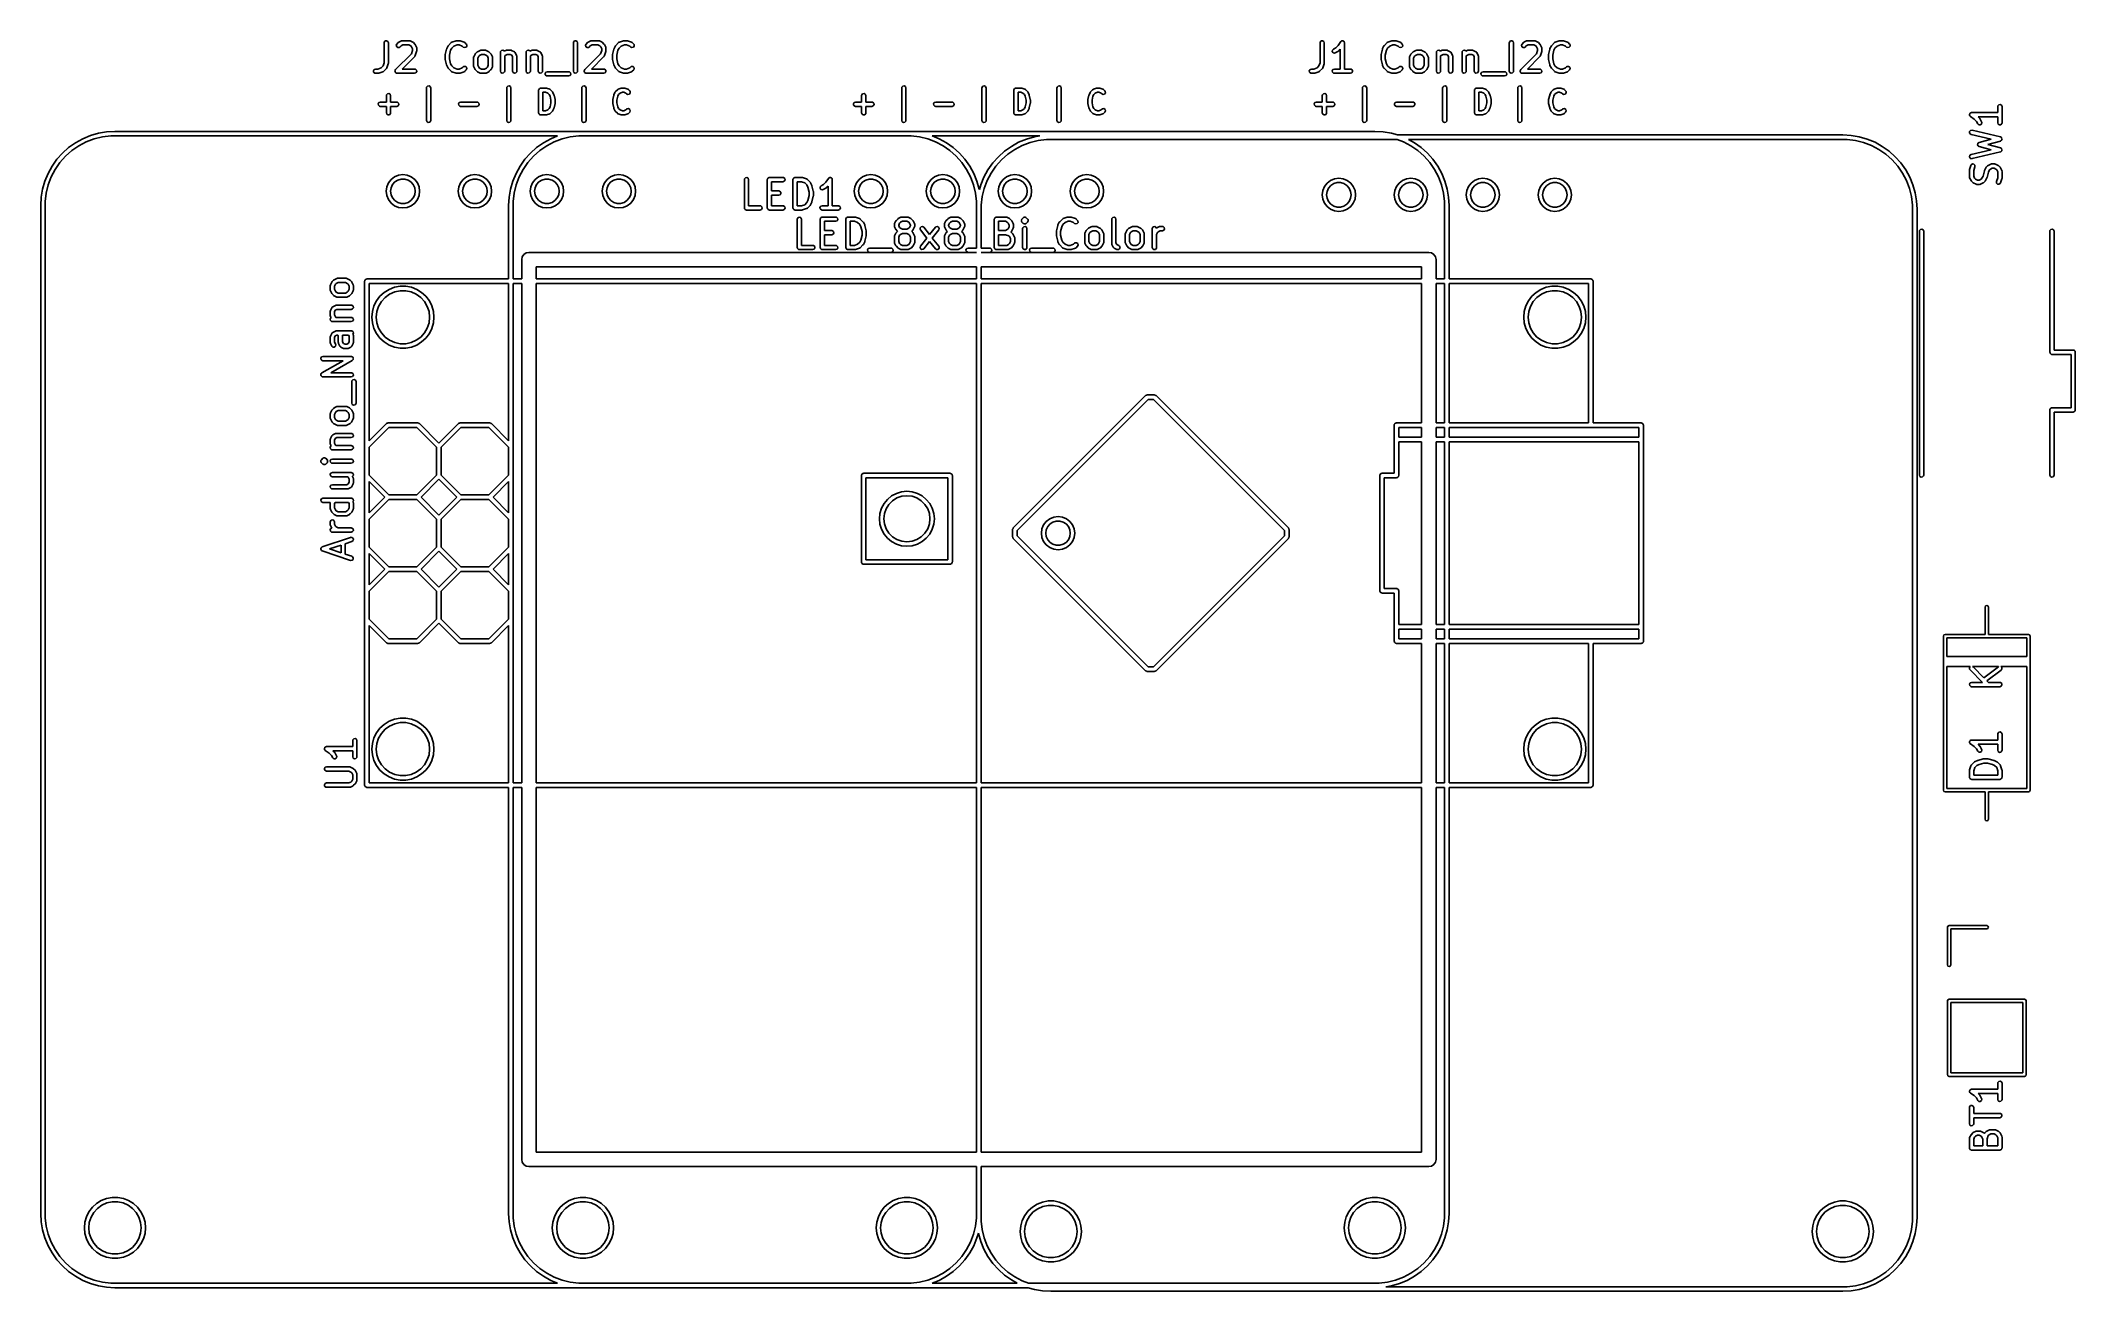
# Model space of a CAD drawing. Extents: x 2.2 to 5.02, y -4.1 to -2.37.
import ezdxf

# ---------------------------------------------------------------- set-up
doc = ezdxf.new("R2010")
doc.units = 0
doc.header["$MEASUREMENT"] = 0
doc.layers.add('BLACK', color=7, linetype='CONTINUOUS')

msp = doc.modelspace()

# ---------------------------------------------------------------- linework, layer by layer
at = {"layer": 'BLACK', "linetype": 'CONTINUOUS'}
for p, q in [((2.67392, -2.36884), (2.6741, -2.36783)), ((2.67392, -2.39649), (2.67392, -2.36884)), ((2.6741, -2.36783), (2.6754, -2.36629)), ((2.6754, -2.36629), (2.67739, -2.36594)), ((2.67739, -2.36594), (2.67914, -2.36695)), ((2.67914, -2.36695), (2.67983, -2.36884)), ((2.67983, -2.36884), (2.67983, -2.39696)), ((2.69081, -2.37234), (2.69166, -2.3705)), ((2.69133, -2.37429), (2.69081, -2.37234)), ((2.69166, -2.3705), (2.69354, -2.36863)), ((2.69354, -2.36863), (2.69426, -2.36812)), ((2.69426, -2.36812), (2.6943, -2.36808)), ((2.6943, -2.36808), (2.69805, -2.3662)), ((2.69737, -2.37314), (2.69584, -2.37468)), ((2.70007, -2.3718), (2.69737, -2.37314)), ((2.69805, -2.3662), (2.69904, -2.36591)), ((2.69904, -2.36591), (2.69921, -2.36595)), ((2.69921, -2.36595), (2.69937, -2.36589)), ((2.69937, -2.36589), (2.70875, -2.36589)), ((2.70805, -2.3718), (2.70007, -2.3718)), ((2.71075, -2.37314), (2.70805, -2.3718)), ((2.70875, -2.36589), (2.70976, -2.36607)), ((2.70976, -2.36607), (2.70989, -2.36618)), ((2.70989, -2.36618), (2.71007, -2.3662)), ((2.71007, -2.3662), (2.71382, -2.36808)), ((2.71195, -2.37434), (2.71075, -2.37314)), ((2.71382, -2.36808), (2.71453, -2.3686)), ((2.71453, -2.3686), (2.71459, -2.36863)), ((2.71459, -2.36863), (2.71646, -2.3705)), ((2.71646, -2.3705), (2.71697, -2.37123)), ((2.71697, -2.37123), (2.71701, -2.37127)), ((2.71701, -2.37127), (2.71889, -2.37502)), ((2.76081, -2.3769), (2.76269, -2.37315)), ((2.76269, -2.37315), (2.76321, -2.37244)), ((2.76321, -2.37244), (2.76324, -2.37238)), ((2.76324, -2.37238), (2.76699, -2.36863)), ((2.76699, -2.36863), (2.76783, -2.36804)), ((2.77067, -2.3733), (2.76775, -2.37622)), ((2.76783, -2.36804), (2.76801, -2.36803)), ((2.76801, -2.36803), (2.76814, -2.36792)), ((2.76814, -2.36792), (2.77377, -2.36604)), ((2.77518, -2.3718), (2.77067, -2.3733)), ((2.77377, -2.36604), (2.77464, -2.36591)), ((2.77464, -2.36591), (2.7747, -2.36589)), ((2.7747, -2.36589), (2.77845, -2.36589)), ((2.77797, -2.3718), (2.77518, -2.3718)), ((2.78248, -2.3733), (2.77797, -2.3718)), ((2.77845, -2.36589), (2.77932, -2.36604)), ((2.77932, -2.36604), (2.77939, -2.36604)), ((2.77939, -2.36604), (2.78501, -2.36792)), ((2.78386, -2.37468), (2.78248, -2.3733)), ((2.78501, -2.36792), (2.78591, -2.36841)), ((2.78591, -2.36841), (2.786, -2.36856)), ((2.786, -2.36856), (2.78616, -2.36863)), ((2.78616, -2.36863), (2.78804, -2.3705)), ((2.7888, -2.37336), (2.78764, -2.37501)), ((2.78804, -2.3705), (2.78863, -2.37134)), ((2.78863, -2.37134), (2.7888, -2.37336)), ((2.93673, -2.36884), (2.93691, -2.36783)), ((2.93673, -2.40821), (2.93673, -2.36884)), ((2.93691, -2.36783), (2.9382, -2.36629)), ((2.9382, -2.36629), (2.94019, -2.36594)), ((2.94019, -2.36594), (2.94194, -2.36695)), ((2.94194, -2.36695), (2.94263, -2.36884)), ((2.94263, -2.36884), (2.94263, -2.40821)), ((2.95361, -2.37234), (2.95447, -2.3705)), ((2.95414, -2.37429), (2.95361, -2.37234)), ((2.95447, -2.3705), (2.95634, -2.36863)), ((2.95634, -2.36863), (2.95706, -2.36812)), ((2.95706, -2.36812), (2.95711, -2.36808)), ((2.95711, -2.36808), (2.96086, -2.3662)), ((2.96018, -2.37314), (2.95864, -2.37468)), ((2.96288, -2.3718), (2.96018, -2.37314)), ((2.96086, -2.3662), (2.96184, -2.36591)), ((2.96184, -2.36591), (2.96201, -2.36595)), ((2.96201, -2.36595), (2.96218, -2.36589)), ((2.96218, -2.36589), (2.97155, -2.36589)), ((2.97086, -2.3718), (2.96288, -2.3718)), ((2.97355, -2.37314), (2.97086, -2.3718)), ((2.97155, -2.36589), (2.97256, -2.36607)), ((2.97256, -2.36607), (2.9727, -2.36618)), ((2.9727, -2.36618), (2.97287, -2.3662)), ((2.97287, -2.3662), (2.97662, -2.36808)), ((2.97475, -2.37434), (2.97355, -2.37314)), ((2.97662, -2.36808), (2.97733, -2.3686)), ((2.97733, -2.3686), (2.97739, -2.36863)), ((2.97739, -2.36863), (2.97926, -2.3705)), ((2.97926, -2.3705), (2.97977, -2.37123)), ((2.97977, -2.37123), (2.97982, -2.37127)), ((2.97982, -2.37127), (2.98169, -2.37502)), ((2.99328, -2.3769), (2.99516, -2.37315)), ((2.99516, -2.37315), (2.99568, -2.37244)), ((2.99568, -2.37244), (2.99571, -2.37238)), ((2.99571, -2.37238), (2.99946, -2.36863)), ((2.99946, -2.36863), (3.0003, -2.36804)), ((3.00314, -2.3733), (3.00023, -2.37622)), ((3.0003, -2.36804), (3.00048, -2.36803)), ((3.00048, -2.36803), (3.00061, -2.36792)), ((3.00061, -2.36792), (3.00624, -2.36604)), ((3.00765, -2.3718), (3.00314, -2.3733)), ((3.00624, -2.36604), (3.00711, -2.36591)), ((3.00711, -2.36591), (3.00717, -2.36589)), ((3.00717, -2.36589), (3.01092, -2.36589)), ((3.01044, -2.3718), (3.00765, -2.3718)), ((3.01495, -2.3733), (3.01044, -2.3718)), ((3.01092, -2.36589), (3.01179, -2.36604)), ((3.01179, -2.36604), (3.01186, -2.36604)), ((3.01186, -2.36604), (3.01748, -2.36792)), ((3.01633, -2.37468), (3.01495, -2.3733)), ((3.01748, -2.36792), (3.01838, -2.36841)), ((3.01838, -2.36841), (3.01847, -2.36856)), ((3.01847, -2.36856), (3.01863, -2.36863)), ((3.01863, -2.36863), (3.02051, -2.3705)), ((3.02127, -2.37336), (3.02012, -2.37501)), ((3.02051, -2.3705), (3.0211, -2.37134)), ((3.0211, -2.37134), (3.02127, -2.37336)), ((3.97392, -2.36884), (3.9741, -2.36783)), ((3.97392, -2.39649), (3.97392, -2.36884)), ((3.9741, -2.36783), (3.9754, -2.36629)), ((3.9754, -2.36629), (3.97739, -2.36594)), ((3.97739, -2.36594), (3.97914, -2.36695)), ((3.97914, -2.36695), (3.97983, -2.36884)), ((3.97983, -2.36884), (3.97983, -2.39696)), ((3.99575, -2.37579), (3.99895, -2.37259)), ((3.99895, -2.37259), (4.00254, -2.36721)), ((4.00254, -2.36721), (4.00325, -2.36646)), ((4.00325, -2.36646), (4.00341, -2.36642)), ((4.00341, -2.36642), (4.00352, -2.36629)), ((4.00352, -2.36629), (4.00437, -2.36614)), ((4.00437, -2.36614), (4.00519, -2.3659)), ((4.00519, -2.3659), (4.00534, -2.36596)), ((4.00534, -2.36596), (4.00551, -2.36594)), ((4.00551, -2.36594), (4.00625, -2.36636)), ((4.00625, -2.36636), (4.00704, -2.36671)), ((4.00704, -2.36671), (4.00711, -2.36686)), ((4.00711, -2.36686), (4.00726, -2.36695)), ((4.00726, -2.36695), (4.00755, -2.36775)), ((4.00755, -2.36775), (4.00793, -2.36852)), ((4.00793, -2.36852), (4.00789, -2.36868)), ((4.00789, -2.36868), (4.00795, -2.36884)), ((4.00795, -2.36884), (4.00795, -2.40526)), ((4.06081, -2.3769), (4.06269, -2.37315)), ((4.06269, -2.37315), (4.06321, -2.37244)), ((4.06321, -2.37244), (4.06324, -2.37238)), ((4.06324, -2.37238), (4.06699, -2.36863)), ((4.06699, -2.36863), (4.06783, -2.36804)), ((4.07067, -2.3733), (4.06775, -2.37622)), ((4.06783, -2.36804), (4.06801, -2.36803)), ((4.06801, -2.36803), (4.06814, -2.36792)), ((4.06814, -2.36792), (4.07377, -2.36604)), ((4.07518, -2.3718), (4.07067, -2.3733)), ((4.07377, -2.36604), (4.07464, -2.36591)), ((4.07464, -2.36591), (4.0747, -2.36589)), ((4.0747, -2.36589), (4.07845, -2.36589)), ((4.07797, -2.3718), (4.07518, -2.3718)), ((4.08248, -2.3733), (4.07797, -2.3718)), ((4.07845, -2.36589), (4.07932, -2.36604)), ((4.07932, -2.36604), (4.07939, -2.36604)), ((4.07939, -2.36604), (4.08501, -2.36792)), ((4.08386, -2.37468), (4.08248, -2.3733)), ((4.08501, -2.36792), (4.08591, -2.36841)), ((4.08591, -2.36841), (4.086, -2.36856)), ((4.086, -2.36856), (4.08616, -2.36863)), ((4.08616, -2.36863), (4.08804, -2.3705)), ((4.0888, -2.37336), (4.08764, -2.37501)), ((4.08804, -2.3705), (4.08863, -2.37134)), ((4.08863, -2.37134), (4.0888, -2.37336)), ((4.23673, -2.36884), (4.23691, -2.36783)), ((4.23673, -2.40821), (4.23673, -2.36884)), ((4.23691, -2.36783), (4.2382, -2.36629)), ((4.2382, -2.36629), (4.24019, -2.36594)), ((4.24019, -2.36594), (4.24194, -2.36695)), ((4.24194, -2.36695), (4.24263, -2.36884)), ((4.24263, -2.36884), (4.24263, -2.40821)), ((4.25361, -2.37234), (4.25447, -2.3705)), ((4.25414, -2.37429), (4.25361, -2.37234)), ((4.25447, -2.3705), (4.25634, -2.36863)), ((4.25634, -2.36863), (4.25706, -2.36812)), ((4.25706, -2.36812), (4.25711, -2.36808)), ((4.25711, -2.36808), (4.26086, -2.3662)), ((4.26018, -2.37314), (4.25864, -2.37468)), ((4.26288, -2.3718), (4.26018, -2.37314)), ((4.26086, -2.3662), (4.26184, -2.36591)), ((4.26184, -2.36591), (4.26201, -2.36595)), ((4.26201, -2.36595), (4.26218, -2.36589)), ((4.26218, -2.36589), (4.27155, -2.36589)), ((4.27086, -2.3718), (4.26288, -2.3718)), ((4.27355, -2.37314), (4.27086, -2.3718)), ((4.27155, -2.36589), (4.27256, -2.36607)), ((4.27256, -2.36607), (4.2727, -2.36618)), ((4.2727, -2.36618), (4.27287, -2.3662)), ((4.27287, -2.3662), (4.27662, -2.36808)), ((4.27475, -2.37434), (4.27355, -2.37314)), ((4.27662, -2.36808), (4.27733, -2.3686)), ((4.27733, -2.3686), (4.27739, -2.36863)), ((4.27739, -2.36863), (4.27926, -2.3705)), ((4.27926, -2.3705), (4.27977, -2.37123)), ((4.27977, -2.37123), (4.27982, -2.37127)), ((4.27982, -2.37127), (4.28169, -2.37502)), ((4.29328, -2.3769), (4.29516, -2.37315)), ((4.29516, -2.37315), (4.29568, -2.37244)), ((4.29568, -2.37244), (4.29571, -2.37238)), ((4.29571, -2.37238), (4.29946, -2.36863)), ((4.29946, -2.36863), (4.3003, -2.36804)), ((4.30314, -2.3733), (4.30023, -2.37622)), ((4.3003, -2.36804), (4.30048, -2.36803)), ((4.30048, -2.36803), (4.30061, -2.36792)), ((4.30061, -2.36792), (4.30624, -2.36604)), ((4.30765, -2.3718), (4.30314, -2.3733)), ((4.30624, -2.36604), (4.30711, -2.36591)), ((4.30711, -2.36591), (4.30717, -2.36589)), ((4.30717, -2.36589), (4.31092, -2.36589)), ((4.31044, -2.3718), (4.30765, -2.3718)), ((4.31495, -2.3733), (4.31044, -2.3718)), ((4.31092, -2.36589), (4.31179, -2.36604)), ((4.31179, -2.36604), (4.31186, -2.36604)), ((4.31186, -2.36604), (4.31748, -2.36792)), ((4.31633, -2.37468), (4.31495, -2.3733)), ((4.31748, -2.36792), (4.31838, -2.36841)), ((4.31838, -2.36841), (4.31847, -2.36856)), ((4.31847, -2.36856), (4.31863, -2.36863)), ((4.31863, -2.36863), (4.32051, -2.3705)), ((4.32127, -2.37336), (4.32012, -2.37501)), ((4.32051, -2.3705), (4.3211, -2.37134)), ((4.3211, -2.37134), (4.32127, -2.37336)), ((2.66966, -2.40376), (2.67242, -2.40099)), ((2.67242, -2.40099), (2.67392, -2.39649)), ((2.67968, -2.3979), (2.6778, -2.40352)), ((2.67983, -2.39696), (2.67968, -2.39783)), ((2.67968, -2.39783), (2.67968, -2.3979)), ((2.68979, -2.40613), (2.71179, -2.38412)), ((2.69299, -2.37544), (2.69133, -2.37429)), ((2.695, -2.37527), (2.69299, -2.37544)), ((2.69584, -2.37468), (2.695, -2.37527)), ((2.71646, -2.3878), (2.699, -2.40526)), ((2.71179, -2.38412), (2.71329, -2.37961)), ((2.71329, -2.37704), (2.71195, -2.37434)), ((2.71329, -2.37961), (2.71329, -2.37704)), ((2.71653, -2.38764), (2.71646, -2.3878)), ((2.71668, -2.38755), (2.71653, -2.38764)), ((2.71717, -2.38665), (2.71668, -2.38755)), ((2.71905, -2.38103), (2.71717, -2.38665)), ((2.71889, -2.37502), (2.71918, -2.376)), ((2.7192, -2.38009), (2.71905, -2.38096)), ((2.71905, -2.38096), (2.71905, -2.38103)), ((2.71918, -2.376), (2.71914, -2.37618)), ((2.71914, -2.37618), (2.7192, -2.37634)), ((2.7192, -2.37634), (2.7192, -2.38009)), ((2.75863, -2.38572), (2.75873, -2.38514)), ((2.75863, -2.39134), (2.75863, -2.38572)), ((2.75867, -2.39147), (2.75863, -2.39134)), ((2.75871, -2.39206), (2.75867, -2.39147)), ((2.75871, -2.385), (2.76059, -2.3775)), ((2.75873, -2.38514), (2.75871, -2.385)), ((2.76059, -2.39956), (2.75871, -2.39206)), ((2.76059, -2.3775), (2.7608, -2.37704)), ((2.76067, -2.39967), (2.76059, -2.39956)), ((2.76081, -2.40016), (2.76067, -2.39967)), ((2.7608, -2.37704), (2.76081, -2.3769)), ((2.76269, -2.40391), (2.76081, -2.40016)), ((2.76624, -2.37925), (2.76453, -2.38608)), ((2.76453, -2.38608), (2.76453, -2.39098)), ((2.76453, -2.39098), (2.76624, -2.39781)), ((2.76775, -2.37622), (2.76624, -2.37925)), ((2.76624, -2.39781), (2.76775, -2.40084)), ((2.76775, -2.40084), (2.77067, -2.40376)), ((2.78569, -2.37553), (2.78386, -2.37468)), ((2.78386, -2.40238), (2.7847, -2.40179)), ((2.7847, -2.40179), (2.78671, -2.40161)), ((2.78764, -2.37501), (2.78569, -2.37553)), ((2.78671, -2.40161), (2.78837, -2.40277)), ((2.798, -2.38947), (2.79817, -2.38846)), ((2.798, -2.40071), (2.798, -2.38947)), ((2.79806, -2.40088), (2.798, -2.40071)), ((2.79802, -2.40105), (2.79806, -2.40088)), ((2.79831, -2.40203), (2.79802, -2.40105)), ((2.79817, -2.38846), (2.79829, -2.38832)), ((2.79829, -2.38832), (2.79831, -2.38815)), ((2.79831, -2.38815), (2.80018, -2.3844)), ((2.80018, -2.40578), (2.79831, -2.40203)), ((2.80018, -2.3844), (2.80071, -2.38369)), ((2.80071, -2.38369), (2.80074, -2.38363)), ((2.80074, -2.38363), (2.80261, -2.38175)), ((2.80261, -2.38175), (2.80333, -2.38125)), ((2.80333, -2.38125), (2.80338, -2.3812)), ((2.80338, -2.3812), (2.80713, -2.37933)), ((2.80525, -2.38747), (2.8039, -2.39016)), ((2.8039, -2.39016), (2.8039, -2.40002)), ((2.8039, -2.40002), (2.80525, -2.40271)), ((2.80645, -2.38627), (2.80525, -2.38747)), ((2.80914, -2.38492), (2.80645, -2.38627)), ((2.80713, -2.37933), (2.80811, -2.37903)), ((2.80811, -2.37903), (2.80828, -2.37907)), ((2.80828, -2.37907), (2.80845, -2.37901)), ((2.80845, -2.37901), (2.81407, -2.37901)), ((2.81337, -2.38492), (2.80914, -2.38492)), ((2.81607, -2.38627), (2.81337, -2.38492)), ((2.81407, -2.37901), (2.81508, -2.37919)), ((2.81508, -2.37919), (2.81522, -2.37931)), ((2.81522, -2.37931), (2.81539, -2.37933)), ((2.81539, -2.37933), (2.81914, -2.3812)), ((2.81727, -2.38747), (2.81607, -2.38627)), ((2.81862, -2.39016), (2.81727, -2.38747)), ((2.81727, -2.40271), (2.81862, -2.40002)), ((2.81862, -2.40002), (2.81862, -2.39016)), ((2.81914, -2.3812), (2.81985, -2.38173)), ((2.81985, -2.38173), (2.81991, -2.38175)), ((2.81991, -2.38175), (2.82178, -2.38363)), ((2.82178, -2.38363), (2.82229, -2.38435)), ((2.82229, -2.38435), (2.82234, -2.3844)), ((2.82234, -2.3844), (2.82421, -2.38815)), ((2.82421, -2.40203), (2.82234, -2.40578)), ((2.82421, -2.38815), (2.8245, -2.38913)), ((2.82423, -2.40186), (2.82421, -2.40203)), ((2.82435, -2.40172), (2.82423, -2.40186)), ((2.82452, -2.40071), (2.82435, -2.40172)), ((2.8245, -2.38913), (2.82446, -2.3893)), ((2.82446, -2.3893), (2.82452, -2.38947)), ((2.82452, -2.38947), (2.82452, -2.40071)), ((2.83549, -2.38197), (2.83567, -2.38096)), ((2.83549, -2.40821), (2.83549, -2.38197)), ((2.83567, -2.38096), (2.83697, -2.37941)), ((2.83697, -2.37941), (2.83896, -2.37906)), ((2.83896, -2.37906), (2.84071, -2.38007)), ((2.84071, -2.38007), (2.84079, -2.3803)), ((2.84079, -2.3803), (2.84275, -2.37933)), ((2.84207, -2.38627), (2.8414, -2.38694)), ((2.8414, -2.38694), (2.8414, -2.40821)), ((2.84477, -2.38492), (2.84207, -2.38627)), ((2.84275, -2.37933), (2.84373, -2.37903)), ((2.84373, -2.37903), (2.8439, -2.37907)), ((2.8439, -2.37907), (2.84407, -2.37901)), ((2.84407, -2.37901), (2.84969, -2.37901)), ((2.849, -2.38492), (2.84477, -2.38492)), ((2.85124, -2.38604), (2.849, -2.38492)), ((2.84969, -2.37901), (2.8507, -2.37919)), ((2.8507, -2.37919), (2.85084, -2.37931)), ((2.85084, -2.37931), (2.85101, -2.37933)), ((2.85101, -2.37933), (2.85476, -2.3812)), ((2.85236, -2.38829), (2.85124, -2.38604)), ((2.85236, -2.40821), (2.85236, -2.38829)), ((2.85476, -2.3812), (2.85559, -2.38181)), ((2.85559, -2.38181), (2.85576, -2.38222)), ((2.85576, -2.38222), (2.85608, -2.38252)), ((2.85608, -2.38252), (2.85796, -2.38627)), ((2.85796, -2.38627), (2.85825, -2.38725)), ((2.85825, -2.38725), (2.85821, -2.38742)), ((2.85821, -2.38742), (2.85827, -2.38759)), ((2.85827, -2.38759), (2.85827, -2.40821)), ((2.87111, -2.38197), (2.87129, -2.38096)), ((2.87111, -2.40821), (2.87111, -2.38197)), ((2.87129, -2.38096), (2.87259, -2.37941)), ((2.87259, -2.37941), (2.87458, -2.37906)), ((2.87458, -2.37906), (2.87633, -2.38007)), ((2.87633, -2.38007), (2.87641, -2.3803)), ((2.87641, -2.3803), (2.87837, -2.37933)), ((2.87769, -2.38627), (2.87702, -2.38694)), ((2.87702, -2.38694), (2.87702, -2.40821)), ((2.88039, -2.38492), (2.87769, -2.38627)), ((2.87837, -2.37933), (2.87935, -2.37903)), ((2.87935, -2.37903), (2.87952, -2.37907)), ((2.87952, -2.37907), (2.87969, -2.37901)), ((2.87969, -2.37901), (2.88531, -2.37901)), ((2.88462, -2.38492), (2.88039, -2.38492)), ((2.88686, -2.38604), (2.88462, -2.38492)), ((2.88531, -2.37901), (2.88632, -2.37919)), ((2.88632, -2.37919), (2.88646, -2.37931)), ((2.88646, -2.37931), (2.88663, -2.37933)), ((2.88663, -2.37933), (2.89038, -2.3812)), ((2.88798, -2.38829), (2.88686, -2.38604)), ((2.88798, -2.40821), (2.88798, -2.38829)), ((2.89038, -2.3812), (2.89121, -2.38181)), ((2.89121, -2.38181), (2.89138, -2.38222)), ((2.89138, -2.38222), (2.8917, -2.38252)), ((2.8917, -2.38252), (2.89358, -2.38627)), ((2.89358, -2.38627), (2.89387, -2.38725)), ((2.89387, -2.38725), (2.89383, -2.38742)), ((2.89383, -2.38742), (2.89389, -2.38759)), ((2.89389, -2.38759), (2.89389, -2.40821)), ((2.95259, -2.40613), (2.9746, -2.38412)), ((2.95579, -2.37544), (2.95414, -2.37429)), ((2.9578, -2.37527), (2.95579, -2.37544)), ((2.95864, -2.37468), (2.9578, -2.37527)), ((2.97926, -2.3878), (2.96181, -2.40526)), ((2.9746, -2.38412), (2.9761, -2.37961)), ((2.9761, -2.37704), (2.97475, -2.37434)), ((2.9761, -2.37961), (2.9761, -2.37704)), ((2.97934, -2.38764), (2.97926, -2.3878)), ((2.97949, -2.38755), (2.97934, -2.38764)), ((2.97998, -2.38665), (2.97949, -2.38755)), ((2.98185, -2.38103), (2.97998, -2.38665)), ((2.98169, -2.37502), (2.98198, -2.376)), ((2.982, -2.38009), (2.98185, -2.38096)), ((2.98185, -2.38096), (2.98185, -2.38103)), ((2.98198, -2.376), (2.98194, -2.37618)), ((2.98194, -2.37618), (2.982, -2.37634)), ((2.982, -2.37634), (2.982, -2.38009)), ((2.9911, -2.38572), (2.9912, -2.38514)), ((2.9911, -2.39134), (2.9911, -2.38572)), ((2.99114, -2.39147), (2.9911, -2.39134)), ((2.99118, -2.39206), (2.99114, -2.39147)), ((2.99118, -2.385), (2.99306, -2.3775)), ((2.9912, -2.38514), (2.99118, -2.385)), ((2.99306, -2.39956), (2.99118, -2.39206)), ((2.99306, -2.3775), (2.99327, -2.37704)), ((2.99314, -2.39967), (2.99306, -2.39956)), ((2.99328, -2.40016), (2.99314, -2.39967)), ((2.99327, -2.37704), (2.99328, -2.3769)), ((2.99516, -2.40391), (2.99328, -2.40016)), ((2.99871, -2.37925), (2.997, -2.38608)), ((2.997, -2.38608), (2.997, -2.39098)), ((2.997, -2.39098), (2.99871, -2.39781)), ((3.00023, -2.37622), (2.99871, -2.37925)), ((2.99871, -2.39781), (3.00023, -2.40084)), ((3.00023, -2.40084), (3.00314, -2.40376)), ((3.01816, -2.37553), (3.01633, -2.37468)), ((3.01633, -2.40238), (3.01717, -2.40179)), ((3.01717, -2.40179), (3.01919, -2.40161)), ((3.02012, -2.37501), (3.01816, -2.37553)), ((3.01919, -2.40161), (3.02084, -2.40277)), ((3.96966, -2.40376), (3.97242, -2.40099)), ((3.97242, -2.40099), (3.97392, -2.39649)), ((3.97968, -2.3979), (3.9778, -2.40352)), ((3.97983, -2.39696), (3.97968, -2.39783)), ((3.97968, -2.39783), (3.97968, -2.3979)), ((3.99092, -2.38093), (3.99104, -2.37892)), ((3.99212, -2.38256), (3.99092, -2.38093)), ((3.99104, -2.37892), (3.99243, -2.37745)), ((3.99409, -2.38303), (3.99212, -2.38256)), ((3.99243, -2.37745), (3.99575, -2.37579)), ((3.99507, -2.38273), (3.99409, -2.38303)), ((3.99882, -2.38086), (3.99507, -2.38273)), ((3.99886, -2.38081), (3.99882, -2.38086)), ((3.99959, -2.3803), (3.99886, -2.38081)), ((4.00205, -2.37785), (3.99959, -2.3803)), ((4.00205, -2.40526), (4.00205, -2.37785)), ((4.05863, -2.38572), (4.05873, -2.38514)), ((4.05863, -2.39134), (4.05863, -2.38572)), ((4.05867, -2.39147), (4.05863, -2.39134)), ((4.05871, -2.39206), (4.05867, -2.39147)), ((4.05871, -2.385), (4.06059, -2.3775)), ((4.05873, -2.38514), (4.05871, -2.385)), ((4.06059, -2.39956), (4.05871, -2.39206)), ((4.06059, -2.3775), (4.0608, -2.37704)), ((4.06067, -2.39967), (4.06059, -2.39956)), ((4.06081, -2.40016), (4.06067, -2.39967)), ((4.0608, -2.37704), (4.06081, -2.3769)), ((4.06269, -2.40391), (4.06081, -2.40016)), ((4.06624, -2.37925), (4.06453, -2.38608)), ((4.06453, -2.38608), (4.06453, -2.39098)), ((4.06453, -2.39098), (4.06624, -2.39781)), ((4.06775, -2.37622), (4.06624, -2.37925)), ((4.06624, -2.39781), (4.06775, -2.40084)), ((4.06775, -2.40084), (4.07067, -2.40376)), ((4.08569, -2.37553), (4.08386, -2.37468)), ((4.08386, -2.40238), (4.0847, -2.40179)), ((4.0847, -2.40179), (4.08671, -2.40161)), ((4.08764, -2.37501), (4.08569, -2.37553)), ((4.08671, -2.40161), (4.08837, -2.40277)), ((4.098, -2.38947), (4.09817, -2.38846)), ((4.098, -2.40071), (4.098, -2.38947)), ((4.09806, -2.40088), (4.098, -2.40071)), ((4.09802, -2.40105), (4.09806, -2.40088)), ((4.09831, -2.40203), (4.09802, -2.40105)), ((4.09817, -2.38846), (4.09829, -2.38832)), ((4.09829, -2.38832), (4.09831, -2.38815)), ((4.09831, -2.38815), (4.10018, -2.3844)), ((4.10018, -2.40578), (4.09831, -2.40203)), ((4.10018, -2.3844), (4.10071, -2.38369)), ((4.10071, -2.38369), (4.10074, -2.38363)), ((4.10074, -2.38363), (4.10261, -2.38175)), ((4.10261, -2.38175), (4.10333, -2.38125)), ((4.10333, -2.38125), (4.10338, -2.3812)), ((4.10338, -2.3812), (4.10713, -2.37933)), ((4.10525, -2.38747), (4.1039, -2.39016)), ((4.1039, -2.39016), (4.1039, -2.40002)), ((4.1039, -2.40002), (4.10525, -2.40271)), ((4.10645, -2.38627), (4.10525, -2.38747)), ((4.10914, -2.38492), (4.10645, -2.38627)), ((4.10713, -2.37933), (4.10811, -2.37903)), ((4.10811, -2.37903), (4.10828, -2.37907)), ((4.10828, -2.37907), (4.10845, -2.37901)), ((4.10845, -2.37901), (4.11407, -2.37901)), ((4.11337, -2.38492), (4.10914, -2.38492)), ((4.11607, -2.38627), (4.11337, -2.38492)), ((4.11407, -2.37901), (4.11508, -2.37919)), ((4.11508, -2.37919), (4.11522, -2.37931)), ((4.11522, -2.37931), (4.11539, -2.37933)), ((4.11539, -2.37933), (4.11914, -2.3812)), ((4.11727, -2.38747), (4.11607, -2.38627)), ((4.11862, -2.39016), (4.11727, -2.38747)), ((4.11727, -2.40271), (4.11862, -2.40002)), ((4.11862, -2.40002), (4.11862, -2.39016)), ((4.11914, -2.3812), (4.11985, -2.38173)), ((4.11985, -2.38173), (4.11991, -2.38175)), ((4.11991, -2.38175), (4.12178, -2.38363)), ((4.12178, -2.38363), (4.12229, -2.38435)), ((4.12229, -2.38435), (4.12234, -2.3844)), ((4.12234, -2.3844), (4.12421, -2.38815)), ((4.12421, -2.40203), (4.12234, -2.40578)), ((4.12421, -2.38815), (4.1245, -2.38913)), ((4.12423, -2.40186), (4.12421, -2.40203)), ((4.12435, -2.40172), (4.12423, -2.40186)), ((4.12452, -2.40071), (4.12435, -2.40172)), ((4.1245, -2.38913), (4.12446, -2.3893)), ((4.12446, -2.3893), (4.12452, -2.38947)), ((4.12452, -2.38947), (4.12452, -2.40071)), ((4.13549, -2.38197), (4.13567, -2.38096)), ((4.13549, -2.40821), (4.13549, -2.38197)), ((4.13567, -2.38096), (4.13697, -2.37941)), ((4.13697, -2.37941), (4.13896, -2.37906)), ((4.13896, -2.37906), (4.14071, -2.38007)), ((4.14071, -2.38007), (4.14079, -2.3803)), ((4.14079, -2.3803), (4.14275, -2.37933)), ((4.14207, -2.38627), (4.1414, -2.38694)), ((4.1414, -2.38694), (4.1414, -2.40821)), ((4.14477, -2.38492), (4.14207, -2.38627)), ((4.14275, -2.37933), (4.14373, -2.37903)), ((4.14373, -2.37903), (4.1439, -2.37907)), ((4.1439, -2.37907), (4.14407, -2.37901)), ((4.14407, -2.37901), (4.14969, -2.37901)), ((4.149, -2.38492), (4.14477, -2.38492)), ((4.15124, -2.38604), (4.149, -2.38492)), ((4.14969, -2.37901), (4.1507, -2.37919)), ((4.1507, -2.37919), (4.15084, -2.37931)), ((4.15084, -2.37931), (4.15101, -2.37933)), ((4.15101, -2.37933), (4.15476, -2.3812)), ((4.15236, -2.38829), (4.15124, -2.38604)), ((4.15236, -2.40821), (4.15236, -2.38829)), ((4.15476, -2.3812), (4.15559, -2.38181)), ((4.15559, -2.38181), (4.15576, -2.38222)), ((4.15576, -2.38222), (4.15608, -2.38252)), ((4.15608, -2.38252), (4.15796, -2.38627)), ((4.15796, -2.38627), (4.15825, -2.38725)), ((4.15825, -2.38725), (4.15821, -2.38742)), ((4.15821, -2.38742), (4.15827, -2.38759)), ((4.15827, -2.38759), (4.15827, -2.40821)), ((4.17111, -2.38197), (4.17129, -2.38096)), ((4.17111, -2.40821), (4.17111, -2.38197)), ((4.17129, -2.38096), (4.17259, -2.37941)), ((4.17259, -2.37941), (4.17458, -2.37906)), ((4.17458, -2.37906), (4.17633, -2.38007)), ((4.17633, -2.38007), (4.17641, -2.3803)), ((4.17641, -2.3803), (4.17837, -2.37933)), ((4.17769, -2.38627), (4.17702, -2.38694)), ((4.17702, -2.38694), (4.17702, -2.40821)), ((4.18039, -2.38492), (4.17769, -2.38627)), ((4.17837, -2.37933), (4.17935, -2.37903)), ((4.17935, -2.37903), (4.17952, -2.37907)), ((4.17952, -2.37907), (4.17969, -2.37901)), ((4.17969, -2.37901), (4.18531, -2.37901)), ((4.18462, -2.38492), (4.18039, -2.38492)), ((4.18686, -2.38604), (4.18462, -2.38492)), ((4.18531, -2.37901), (4.18632, -2.37919)), ((4.18632, -2.37919), (4.18646, -2.37931)), ((4.18646, -2.37931), (4.18663, -2.37933)), ((4.18663, -2.37933), (4.19038, -2.3812)), ((4.18798, -2.38829), (4.18686, -2.38604)), ((4.18798, -2.40821), (4.18798, -2.38829)), ((4.19038, -2.3812), (4.19121, -2.38181)), ((4.19121, -2.38181), (4.19138, -2.38222)), ((4.19138, -2.38222), (4.1917, -2.38252)), ((4.1917, -2.38252), (4.19358, -2.38627)), ((4.19358, -2.38627), (4.19387, -2.38725)), ((4.19387, -2.38725), (4.19383, -2.38742)), ((4.19383, -2.38742), (4.19389, -2.38759)), ((4.19389, -2.38759), (4.19389, -2.40821)), ((4.25259, -2.40613), (4.2746, -2.38412)), ((4.25579, -2.37544), (4.25414, -2.37429)), ((4.2578, -2.37527), (4.25579, -2.37544)), ((4.25864, -2.37468), (4.2578, -2.37527)), ((4.27926, -2.3878), (4.26181, -2.40526)), ((4.2746, -2.38412), (4.2761, -2.37961)), ((4.2761, -2.37704), (4.27475, -2.37434)), ((4.2761, -2.37961), (4.2761, -2.37704)), ((4.27934, -2.38764), (4.27926, -2.3878)), ((4.27949, -2.38755), (4.27934, -2.38764)), ((4.27998, -2.38665), (4.27949, -2.38755)), ((4.28185, -2.38103), (4.27998, -2.38665)), ((4.28169, -2.37502), (4.28198, -2.376)), ((4.282, -2.38009), (4.28185, -2.38096)), ((4.28185, -2.38096), (4.28185, -2.38103)), ((4.28198, -2.376), (4.28194, -2.37618)), ((4.28194, -2.37618), (4.282, -2.37634)), ((4.282, -2.37634), (4.282, -2.38009)), ((4.2911, -2.38572), (4.2912, -2.38514)), ((4.2911, -2.39134), (4.2911, -2.38572)), ((4.29114, -2.39147), (4.2911, -2.39134)), ((4.29118, -2.39206), (4.29114, -2.39147)), ((4.29118, -2.385), (4.29306, -2.3775)), ((4.2912, -2.38514), (4.29118, -2.385)), ((4.29306, -2.39956), (4.29118, -2.39206)), ((4.29306, -2.3775), (4.29327, -2.37704)), ((4.29314, -2.39967), (4.29306, -2.39956)), ((4.29328, -2.40016), (4.29314, -2.39967)), ((4.29327, -2.37704), (4.29328, -2.3769)), ((4.29516, -2.40391), (4.29328, -2.40016)), ((4.29871, -2.37925), (4.297, -2.38608)), ((4.297, -2.38608), (4.297, -2.39098)), ((4.297, -2.39098), (4.29871, -2.39781)), ((4.30023, -2.37622), (4.29871, -2.37925)), ((4.29871, -2.39781), (4.30023, -2.40084)), ((4.30023, -2.40084), (4.30314, -2.40376)), ((4.31816, -2.37553), (4.31633, -2.37468)), ((4.31633, -2.40238), (4.31717, -2.40179)), ((4.31717, -2.40179), (4.31919, -2.40161)), ((4.32012, -2.37501), (4.31816, -2.37553)), ((4.31919, -2.40161), (4.32084, -2.40277)), ((2.65897, -2.4077), (2.65998, -2.40595)), ((2.65932, -2.40969), (2.65897, -2.4077)), ((2.66087, -2.41099), (2.65932, -2.40969)), ((2.65998, -2.40595), (2.66188, -2.40526)), ((2.66188, -2.41117), (2.66087, -2.41099)), ((2.66188, -2.40526), (2.66515, -2.40526)), ((2.66563, -2.41117), (2.66188, -2.41117)), ((2.66515, -2.40526), (2.66966, -2.40376)), ((2.66569, -2.41114), (2.66563, -2.41117)), ((2.66656, -2.41101), (2.66569, -2.41114)), ((2.67219, -2.40914), (2.66656, -2.41101)), ((2.67232, -2.40903), (2.67219, -2.40914)), ((2.6725, -2.40901), (2.67232, -2.40903)), ((2.67334, -2.40843), (2.6725, -2.40901)), ((2.67709, -2.40468), (2.67334, -2.40843)), ((2.67716, -2.40452), (2.67709, -2.40468)), ((2.67731, -2.40442), (2.67716, -2.40452)), ((2.6778, -2.40352), (2.67731, -2.40442)), ((2.68893, -2.40796), (2.68899, -2.40783)), ((2.68916, -2.40881), (2.68893, -2.40796)), ((2.68897, -2.4077), (2.68941, -2.40693)), ((2.68899, -2.40783), (2.68897, -2.4077)), ((2.68932, -2.40969), (2.68916, -2.40881)), ((2.68942, -2.40978), (2.68932, -2.40969)), ((2.68941, -2.40693), (2.68979, -2.40613)), ((2.68946, -2.40991), (2.68942, -2.40978)), ((2.69018, -2.41042), (2.68946, -2.40991)), ((2.69086, -2.41099), (2.69018, -2.41042)), ((2.69105, -2.41102), (2.69086, -2.41099)), ((2.69111, -2.41107), (2.69105, -2.41102)), ((2.69124, -2.41105), (2.69111, -2.41107)), ((2.69187, -2.41117), (2.69124, -2.41105)), ((2.71625, -2.41117), (2.69187, -2.41117)), ((2.699, -2.40526), (2.71625, -2.40526)), ((2.71625, -2.40526), (2.71726, -2.40544)), ((2.71814, -2.41048), (2.71625, -2.41117)), ((2.71726, -2.40544), (2.7188, -2.40674)), ((2.71915, -2.40873), (2.71814, -2.41048)), ((2.7188, -2.40674), (2.71915, -2.40873)), ((2.73294, -2.43064), (2.73424, -2.42909)), ((2.73424, -2.42909), (2.73623, -2.42874)), ((2.73623, -2.42874), (2.73798, -2.42975)), ((2.73798, -2.42975), (2.73867, -2.43165)), ((2.76273, -2.40395), (2.76269, -2.40391)), ((2.76324, -2.40468), (2.76273, -2.40395)), ((2.76699, -2.40843), (2.76324, -2.40468)), ((2.76715, -2.4085), (2.76699, -2.40843)), ((2.76724, -2.40865), (2.76715, -2.4085)), ((2.76814, -2.40914), (2.76724, -2.40865)), ((2.77377, -2.41101), (2.76814, -2.40914)), ((2.77067, -2.40376), (2.77518, -2.40526)), ((2.77383, -2.41101), (2.77377, -2.41101)), ((2.7747, -2.41117), (2.77383, -2.41101)), ((2.77845, -2.41117), (2.7747, -2.41117)), ((2.77518, -2.40526), (2.77797, -2.40526)), ((2.77797, -2.40526), (2.78248, -2.40376)), ((2.77851, -2.41114), (2.77845, -2.41117)), ((2.77939, -2.41101), (2.77851, -2.41114)), ((2.78501, -2.40914), (2.77939, -2.41101)), ((2.78248, -2.40376), (2.78386, -2.40238)), ((2.78515, -2.40903), (2.78501, -2.40914)), ((2.78532, -2.40901), (2.78515, -2.40903)), ((2.78616, -2.40843), (2.78532, -2.40901)), ((2.78804, -2.40655), (2.78616, -2.40843)), ((2.78889, -2.40472), (2.78804, -2.40655)), ((2.78837, -2.40277), (2.78889, -2.40472)), ((2.80023, -2.40583), (2.80018, -2.40578)), ((2.80074, -2.40655), (2.80023, -2.40583)), ((2.80261, -2.40843), (2.80074, -2.40655)), ((2.80267, -2.40845), (2.80261, -2.40843)), ((2.80338, -2.40898), (2.80267, -2.40845)), ((2.80713, -2.41085), (2.80338, -2.40898)), ((2.80525, -2.40271), (2.80645, -2.40391)), ((2.80645, -2.40391), (2.80914, -2.40526)), ((2.8073, -2.41087), (2.80713, -2.41085)), ((2.80744, -2.41099), (2.8073, -2.41087)), ((2.80845, -2.41117), (2.80744, -2.41099)), ((2.81407, -2.41117), (2.80845, -2.41117)), ((2.80914, -2.40526), (2.81337, -2.40526)), ((2.81337, -2.40526), (2.81607, -2.40391)), ((2.81424, -2.41111), (2.81407, -2.41117)), ((2.81441, -2.41115), (2.81424, -2.41111)), ((2.81539, -2.41085), (2.81441, -2.41115)), ((2.81914, -2.40898), (2.81539, -2.41085)), ((2.81607, -2.40391), (2.81727, -2.40271)), ((2.81919, -2.40893), (2.81914, -2.40898)), ((2.81991, -2.40843), (2.81919, -2.40893)), ((2.82178, -2.40655), (2.81991, -2.40843)), ((2.82181, -2.40649), (2.82178, -2.40655)), ((2.82234, -2.40578), (2.82181, -2.40649)), ((2.83618, -2.41011), (2.83549, -2.40821)), ((2.83793, -2.41112), (2.83618, -2.41011)), ((2.83992, -2.41077), (2.83793, -2.41112)), ((2.84122, -2.40922), (2.83992, -2.41077)), ((2.8414, -2.40821), (2.84122, -2.40922)), ((2.84437, -2.43064), (2.84567, -2.42909)), ((2.84567, -2.42909), (2.84766, -2.42874)), ((2.84766, -2.42874), (2.8494, -2.42975)), ((2.8494, -2.42975), (2.8501, -2.43165)), ((2.85305, -2.41011), (2.85236, -2.40821)), ((2.8548, -2.41112), (2.85305, -2.41011)), ((2.85679, -2.41077), (2.8548, -2.41112)), ((2.85809, -2.40922), (2.85679, -2.41077)), ((2.85827, -2.40821), (2.85809, -2.40922)), ((2.8718, -2.41011), (2.87111, -2.40821)), ((2.87355, -2.41112), (2.8718, -2.41011)), ((2.87554, -2.41077), (2.87355, -2.41112)), ((2.87684, -2.40922), (2.87554, -2.41077)), ((2.87702, -2.40821), (2.87684, -2.40922)), ((2.88868, -2.41011), (2.88798, -2.40821)), ((2.89042, -2.41112), (2.88868, -2.41011)), ((2.89241, -2.41077), (2.89042, -2.41112)), ((2.89371, -2.40922), (2.89241, -2.41077)), ((2.89389, -2.40821), (2.89371, -2.40922)), ((2.8974, -2.41145), (2.89841, -2.4097)), ((2.89775, -2.41344), (2.8974, -2.41145)), ((2.8993, -2.41474), (2.89775, -2.41344)), ((2.89841, -2.4097), (2.90031, -2.40901)), ((2.90031, -2.41492), (2.8993, -2.41474)), ((2.90031, -2.40901), (2.93031, -2.40901)), ((2.93031, -2.41492), (2.90031, -2.41492)), ((2.93031, -2.40901), (2.93132, -2.40919)), ((2.93221, -2.41422), (2.93031, -2.41492)), ((2.93132, -2.40919), (2.93286, -2.41049)), ((2.93322, -2.41248), (2.93221, -2.41422)), ((2.93286, -2.41049), (2.93322, -2.41248)), ((2.93742, -2.41011), (2.93673, -2.40821)), ((2.93917, -2.41112), (2.93742, -2.41011)), ((2.94116, -2.41077), (2.93917, -2.41112)), ((2.94246, -2.40922), (2.94116, -2.41077)), ((2.94263, -2.40821), (2.94246, -2.40922)), ((2.94865, -2.43064), (2.94995, -2.42909)), ((2.94995, -2.42909), (2.95194, -2.42874)), ((2.95174, -2.40796), (2.95179, -2.40783)), ((2.95197, -2.40881), (2.95174, -2.40796)), ((2.95177, -2.4077), (2.95222, -2.40693)), ((2.95179, -2.40783), (2.95177, -2.4077)), ((2.95194, -2.42874), (2.95369, -2.42975)), ((2.95212, -2.40969), (2.95197, -2.40881)), ((2.95223, -2.40978), (2.95212, -2.40969)), ((2.95222, -2.40693), (2.95259, -2.40613)), ((2.95226, -2.40991), (2.95223, -2.40978)), ((2.95299, -2.41042), (2.95226, -2.40991)), ((2.95367, -2.41099), (2.95299, -2.41042)), ((2.95385, -2.41102), (2.95367, -2.41099)), ((2.95369, -2.42975), (2.95438, -2.43165)), ((2.95392, -2.41107), (2.95385, -2.41102)), ((2.95404, -2.41105), (2.95392, -2.41107)), ((2.95468, -2.41117), (2.95404, -2.41105)), ((2.97905, -2.41117), (2.95468, -2.41117)), ((2.96181, -2.40526), (2.97905, -2.40526)), ((2.97905, -2.40526), (2.98006, -2.40544)), ((2.98095, -2.41048), (2.97905, -2.41117)), ((2.98006, -2.40544), (2.98161, -2.40674)), ((2.98196, -2.40873), (2.98095, -2.41048)), ((2.98161, -2.40674), (2.98196, -2.40873)), ((2.9952, -2.40395), (2.99516, -2.40391)), ((2.99571, -2.40468), (2.9952, -2.40395)), ((2.99946, -2.40843), (2.99571, -2.40468)), ((2.99962, -2.4085), (2.99946, -2.40843)), ((2.99971, -2.40865), (2.99962, -2.4085)), ((3.00061, -2.40914), (2.99971, -2.40865)), ((3.00624, -2.41101), (3.00061, -2.40914)), ((3.00314, -2.40376), (3.00765, -2.40526)), ((3.0063, -2.41101), (3.00624, -2.41101)), ((3.00717, -2.41117), (3.0063, -2.41101)), ((3.01092, -2.41117), (3.00717, -2.41117)), ((3.00765, -2.40526), (3.01044, -2.40526)), ((3.01044, -2.40526), (3.01495, -2.40376)), ((3.01098, -2.41114), (3.01092, -2.41117)), ((3.01186, -2.41101), (3.01098, -2.41114)), ((3.01748, -2.40914), (3.01186, -2.41101)), ((3.01495, -2.40376), (3.01633, -2.40238)), ((3.01762, -2.40903), (3.01748, -2.40914)), ((3.01779, -2.40901), (3.01762, -2.40903)), ((3.01863, -2.40843), (3.01779, -2.40901)), ((3.02051, -2.40655), (3.01863, -2.40843)), ((3.02136, -2.40472), (3.02051, -2.40655)), ((3.02084, -2.40277), (3.02136, -2.40472)), ((3.39294, -2.43064), (3.39424, -2.42909)), ((3.39424, -2.42909), (3.39623, -2.42874)), ((3.39623, -2.42874), (3.39798, -2.42975)), ((3.39798, -2.42975), (3.39867, -2.43165)), ((3.50437, -2.43064), (3.50567, -2.42909)), ((3.50567, -2.42909), (3.50766, -2.42874)), ((3.50766, -2.42874), (3.5094, -2.42975)), ((3.5094, -2.42975), (3.5101, -2.43165)), ((3.60865, -2.43064), (3.60995, -2.42909)), ((3.60995, -2.42909), (3.61194, -2.42874)), ((3.61194, -2.42874), (3.61369, -2.42975)), ((3.61369, -2.42975), (3.61438, -2.43165)), ((3.95897, -2.4077), (3.95998, -2.40595)), ((3.95932, -2.40969), (3.95897, -2.4077)), ((3.96087, -2.41099), (3.95932, -2.40969)), ((3.95998, -2.40595), (3.96188, -2.40526)), ((3.96188, -2.41117), (3.96087, -2.41099)), ((3.96188, -2.40526), (3.96515, -2.40526)), ((3.96563, -2.41117), (3.96188, -2.41117)), ((3.96515, -2.40526), (3.96966, -2.40376)), ((3.96569, -2.41114), (3.96563, -2.41117)), ((3.96656, -2.41101), (3.96569, -2.41114)), ((3.97219, -2.40914), (3.96656, -2.41101)), ((3.97232, -2.40903), (3.97219, -2.40914)), ((3.9725, -2.40901), (3.97232, -2.40903)), ((3.97334, -2.40843), (3.9725, -2.40901)), ((3.97709, -2.40468), (3.97334, -2.40843)), ((3.97716, -2.40452), (3.97709, -2.40468)), ((3.97731, -2.40442), (3.97716, -2.40452)), ((3.9778, -2.40352), (3.97731, -2.40442)), ((3.99084, -2.4077), (3.99185, -2.40595)), ((3.99119, -2.40969), (3.99084, -2.4077)), ((3.99274, -2.41099), (3.99119, -2.40969)), ((3.99185, -2.40595), (3.99375, -2.40526)), ((3.99375, -2.41117), (3.99274, -2.41099)), ((3.99375, -2.40526), (4.00205, -2.40526)), ((4.01625, -2.41117), (3.99375, -2.41117)), ((4.00795, -2.40526), (4.01625, -2.40526)), ((4.01625, -2.40526), (4.01726, -2.40544)), ((4.01814, -2.41048), (4.01625, -2.41117)), ((4.01726, -2.40544), (4.0188, -2.40674)), ((4.01915, -2.40873), (4.01814, -2.41048)), ((4.0188, -2.40674), (4.01915, -2.40873)), ((4.03294, -2.43064), (4.03424, -2.42909)), ((4.03424, -2.42909), (4.03623, -2.42874)), ((4.03623, -2.42874), (4.03798, -2.42975)), ((4.03798, -2.42975), (4.03867, -2.43165)), ((4.06273, -2.40395), (4.06269, -2.40391)), ((4.06324, -2.40468), (4.06273, -2.40395)), ((4.06699, -2.40843), (4.06324, -2.40468)), ((4.06715, -2.4085), (4.06699, -2.40843)), ((4.06724, -2.40865), (4.06715, -2.4085)), ((4.06814, -2.40914), (4.06724, -2.40865)), ((4.07377, -2.41101), (4.06814, -2.40914)), ((4.07067, -2.40376), (4.07518, -2.40526)), ((4.07383, -2.41101), (4.07377, -2.41101)), ((4.0747, -2.41117), (4.07383, -2.41101)), ((4.07845, -2.41117), (4.0747, -2.41117)), ((4.07518, -2.40526), (4.07797, -2.40526)), ((4.07797, -2.40526), (4.08248, -2.40376)), ((4.07851, -2.41114), (4.07845, -2.41117)), ((4.07939, -2.41101), (4.07851, -2.41114)), ((4.08501, -2.40914), (4.07939, -2.41101)), ((4.08248, -2.40376), (4.08386, -2.40238)), ((4.08515, -2.40903), (4.08501, -2.40914)), ((4.08532, -2.40901), (4.08515, -2.40903)), ((4.08616, -2.40843), (4.08532, -2.40901)), ((4.08804, -2.40655), (4.08616, -2.40843)), ((4.08889, -2.40472), (4.08804, -2.40655)), ((4.08837, -2.40277), (4.08889, -2.40472)), ((4.10023, -2.40583), (4.10018, -2.40578)), ((4.10074, -2.40655), (4.10023, -2.40583)), ((4.10261, -2.40843), (4.10074, -2.40655)), ((4.10267, -2.40845), (4.10261, -2.40843)), ((4.10338, -2.40898), (4.10267, -2.40845)), ((4.10713, -2.41085), (4.10338, -2.40898)), ((4.10525, -2.40271), (4.10645, -2.40391)), ((4.10645, -2.40391), (4.10914, -2.40526)), ((4.1073, -2.41087), (4.10713, -2.41085)), ((4.10744, -2.41099), (4.1073, -2.41087)), ((4.10845, -2.41117), (4.10744, -2.41099)), ((4.11407, -2.41117), (4.10845, -2.41117)), ((4.10914, -2.40526), (4.11337, -2.40526)), ((4.11337, -2.40526), (4.11607, -2.40391)), ((4.11424, -2.41111), (4.11407, -2.41117)), ((4.11441, -2.41115), (4.11424, -2.41111)), ((4.11539, -2.41085), (4.11441, -2.41115)), ((4.11914, -2.40898), (4.11539, -2.41085)), ((4.11607, -2.40391), (4.11727, -2.40271)), ((4.11919, -2.40893), (4.11914, -2.40898)), ((4.11991, -2.40843), (4.11919, -2.40893)), ((4.12178, -2.40655), (4.11991, -2.40843)), ((4.12181, -2.40649), (4.12178, -2.40655)), ((4.12234, -2.40578), (4.12181, -2.40649)), ((4.13618, -2.41011), (4.13549, -2.40821)), ((4.13793, -2.41112), (4.13618, -2.41011)), ((4.13992, -2.41077), (4.13793, -2.41112)), ((4.14122, -2.40922), (4.13992, -2.41077)), ((4.1414, -2.40821), (4.14122, -2.40922)), ((4.14437, -2.43064), (4.14567, -2.42909)), ((4.14567, -2.42909), (4.14766, -2.42874)), ((4.14766, -2.42874), (4.1494, -2.42975)), ((4.1494, -2.42975), (4.1501, -2.43165)), ((4.15305, -2.41011), (4.15236, -2.40821)), ((4.1548, -2.41112), (4.15305, -2.41011)), ((4.15679, -2.41077), (4.1548, -2.41112)), ((4.15809, -2.40922), (4.15679, -2.41077)), ((4.15827, -2.40821), (4.15809, -2.40922)), ((4.1718, -2.41011), (4.17111, -2.40821)), ((4.17355, -2.41112), (4.1718, -2.41011)), ((4.17554, -2.41077), (4.17355, -2.41112)), ((4.17684, -2.40922), (4.17554, -2.41077)), ((4.17702, -2.40821), (4.17684, -2.40922)), ((4.18868, -2.41011), (4.18798, -2.40821)), ((4.19042, -2.41112), (4.18868, -2.41011)), ((4.19241, -2.41077), (4.19042, -2.41112)), ((4.19371, -2.40922), (4.19241, -2.41077)), ((4.19389, -2.40821), (4.19371, -2.40922)), ((4.1974, -2.41145), (4.19841, -2.4097)), ((4.19775, -2.41344), (4.1974, -2.41145)), ((4.1993, -2.41474), (4.19775, -2.41344)), ((4.19841, -2.4097), (4.20031, -2.40901)), ((4.20031, -2.41492), (4.1993, -2.41474)), ((4.20031, -2.40901), (4.23031, -2.40901)), ((4.23031, -2.41492), (4.20031, -2.41492)), ((4.23031, -2.40901), (4.23132, -2.40919)), ((4.23221, -2.41422), (4.23031, -2.41492)), ((4.23132, -2.40919), (4.23286, -2.41049)), ((4.23322, -2.41248), (4.23221, -2.41422)), ((4.23286, -2.41049), (4.23322, -2.41248)), ((4.23742, -2.41011), (4.23673, -2.40821)), ((4.23917, -2.41112), (4.23742, -2.41011)), ((4.24116, -2.41077), (4.23917, -2.41112)), ((4.24246, -2.40922), (4.24116, -2.41077)), ((4.24263, -2.40821), (4.24246, -2.40922)), ((4.24865, -2.43064), (4.24995, -2.42909)), ((4.24995, -2.42909), (4.25194, -2.42874)), ((4.25174, -2.40796), (4.25179, -2.40783)), ((4.25197, -2.40881), (4.25174, -2.40796)), ((4.25177, -2.4077), (4.25222, -2.40693)), ((4.25179, -2.40783), (4.25177, -2.4077)), ((4.25194, -2.42874), (4.25369, -2.42975)), ((4.25212, -2.40969), (4.25197, -2.40881)), ((4.25223, -2.40978), (4.25212, -2.40969)), ((4.25222, -2.40693), (4.25259, -2.40613)), ((4.25226, -2.40991), (4.25223, -2.40978)), ((4.25299, -2.41042), (4.25226, -2.40991)), ((4.25367, -2.41099), (4.25299, -2.41042)), ((4.25385, -2.41102), (4.25367, -2.41099)), ((4.25369, -2.42975), (4.25438, -2.43165)), ((4.25392, -2.41107), (4.25385, -2.41102)), ((4.25404, -2.41105), (4.25392, -2.41107)), ((4.25468, -2.41117), (4.25404, -2.41105)), ((4.27905, -2.41117), (4.25468, -2.41117)), ((4.26181, -2.40526), (4.27905, -2.40526)), ((4.27905, -2.40526), (4.28006, -2.40544)), ((4.28095, -2.41048), (4.27905, -2.41117)), ((4.28006, -2.40544), (4.28161, -2.40674)), ((4.28196, -2.40873), (4.28095, -2.41048)), ((4.28161, -2.40674), (4.28196, -2.40873)), ((4.2952, -2.40395), (4.29516, -2.40391)), ((4.29571, -2.40468), (4.2952, -2.40395)), ((4.29946, -2.40843), (4.29571, -2.40468)), ((4.29962, -2.4085), (4.29946, -2.40843)), ((4.29971, -2.40865), (4.29962, -2.4085)), ((4.30061, -2.40914), (4.29971, -2.40865)), ((4.30624, -2.41101), (4.30061, -2.40914)), ((4.30314, -2.40376), (4.30765, -2.40526)), ((4.3063, -2.41101), (4.30624, -2.41101)), ((4.30717, -2.41117), (4.3063, -2.41101)), ((4.31092, -2.41117), (4.30717, -2.41117)), ((4.30765, -2.40526), (4.31044, -2.40526)), ((4.31044, -2.40526), (4.31495, -2.40376)), ((4.31098, -2.41114), (4.31092, -2.41117)), ((4.31186, -2.41101), (4.31098, -2.41114)), ((4.31748, -2.40914), (4.31186, -2.41101)), ((4.31495, -2.40376), (4.31633, -2.40238)), ((4.31762, -2.40903), (4.31748, -2.40914)), ((4.31779, -2.40901), (4.31762, -2.40903)), ((4.31863, -2.40843), (4.31779, -2.40901)), ((4.32051, -2.40655), (4.31863, -2.40843)), ((4.32136, -2.40472), (4.32051, -2.40655)), ((4.32084, -2.40277), (4.32136, -2.40472)), ((2.66566, -2.45363), (2.66667, -2.45189)), ((2.66601, -2.45562), (2.66566, -2.45363)), ((2.66756, -2.45692), (2.66601, -2.45562)), ((2.66667, -2.45189), (2.66857, -2.45119)), ((2.66857, -2.4571), (2.66756, -2.45692)), ((2.66857, -2.45119), (2.67705, -2.45119)), ((2.67705, -2.4571), (2.66857, -2.4571)), ((2.67705, -2.44215), (2.67723, -2.44114)), ((2.67705, -2.45119), (2.67705, -2.44215)), ((2.67705, -2.46615), (2.67705, -2.4571)), ((2.67723, -2.44114), (2.67852, -2.43959)), ((2.67852, -2.43959), (2.68051, -2.43924)), ((2.68051, -2.43924), (2.68226, -2.44025)), ((2.68226, -2.44025), (2.68295, -2.44215)), ((2.68295, -2.44215), (2.68295, -2.45119)), ((2.68295, -2.45119), (2.69143, -2.45119)), ((2.69143, -2.4571), (2.68295, -2.4571)), ((2.68295, -2.4571), (2.68295, -2.46615)), ((2.69143, -2.45119), (2.69244, -2.45137)), ((2.69333, -2.45641), (2.69143, -2.4571)), ((2.69244, -2.45137), (2.69399, -2.45267)), ((2.69434, -2.45466), (2.69333, -2.45641)), ((2.69399, -2.45267), (2.69434, -2.45466)), ((2.73276, -2.43165), (2.73294, -2.43064)), ((2.73276, -2.47664), (2.73276, -2.43165)), ((2.73867, -2.43165), (2.73867, -2.47664)), ((2.77709, -2.45363), (2.7781, -2.45189)), ((2.77744, -2.45562), (2.77709, -2.45363)), ((2.77899, -2.45692), (2.77744, -2.45562)), ((2.7781, -2.45189), (2.78, -2.45119)), ((2.78, -2.4571), (2.77899, -2.45692)), ((2.78, -2.45119), (2.80286, -2.45119)), ((2.80286, -2.4571), (2.78, -2.4571)), ((2.80286, -2.45119), (2.80387, -2.45137)), ((2.80476, -2.45641), (2.80286, -2.4571)), ((2.80387, -2.45137), (2.80541, -2.45267)), ((2.80577, -2.45466), (2.80476, -2.45641)), ((2.80541, -2.45267), (2.80577, -2.45466)), ((2.84419, -2.43165), (2.84437, -2.43064)), ((2.84419, -2.47664), (2.84419, -2.43165)), ((2.8501, -2.43165), (2.8501, -2.47664)), ((2.88848, -2.43465), (2.88854, -2.43427)), ((2.88848, -2.46615), (2.88848, -2.43465)), ((2.88852, -2.43414), (2.88859, -2.43402)), ((2.88854, -2.43427), (2.88852, -2.43414)), ((2.88859, -2.43402), (2.88865, -2.43364)), ((2.88865, -2.43364), (2.88915, -2.43305)), ((2.88915, -2.43305), (2.88953, -2.43239)), ((2.88953, -2.43239), (2.88978, -2.4323)), ((2.88978, -2.4323), (2.88995, -2.43209)), ((2.88995, -2.43209), (2.89071, -2.43196)), ((2.89071, -2.43196), (2.89143, -2.4317)), ((2.89143, -2.4317), (2.89857, -2.4317)), ((2.89807, -2.4376), (2.89438, -2.4376)), ((2.89438, -2.4376), (2.89438, -2.46319)), ((2.90121, -2.4387), (2.89807, -2.4376)), ((2.89857, -2.4317), (2.89951, -2.43186)), ((2.89951, -2.43186), (2.89955, -2.43186)), ((2.89955, -2.43186), (2.90383, -2.43336)), ((2.90325, -2.44084), (2.90121, -2.4387)), ((2.90434, -2.44314), (2.90325, -2.44084)), ((2.90325, -2.45995), (2.90434, -2.45766)), ((2.90383, -2.43336), (2.90473, -2.43386)), ((2.90562, -2.44849), (2.90434, -2.44314)), ((2.90434, -2.45766), (2.90562, -2.4523)), ((2.90473, -2.43386), (2.90482, -2.43403)), ((2.90482, -2.43403), (2.905, -2.43411)), ((2.905, -2.43411), (2.90785, -2.43711)), ((2.90562, -2.4523), (2.90562, -2.44849)), ((2.90785, -2.43711), (2.90833, -2.43783)), ((2.90833, -2.43783), (2.90838, -2.43788)), ((2.90838, -2.43788), (2.90981, -2.44088)), ((2.90981, -2.44088), (2.90994, -2.44135)), ((2.90994, -2.44135), (2.91002, -2.44146)), ((2.91002, -2.44146), (2.91144, -2.44746)), ((2.91144, -2.45333), (2.91002, -2.45933)), ((2.91152, -2.45265), (2.91143, -2.45319)), ((2.91143, -2.45319), (2.91144, -2.45333)), ((2.91144, -2.44746), (2.91148, -2.44802)), ((2.91148, -2.44802), (2.91152, -2.44815)), ((2.91152, -2.44815), (2.91152, -2.45265)), ((2.94848, -2.43165), (2.94865, -2.43064)), ((2.94848, -2.47664), (2.94848, -2.43165)), ((2.95438, -2.43165), (2.95438, -2.47664)), ((2.99133, -2.44815), (2.99143, -2.4476)), ((2.99133, -2.45265), (2.99133, -2.44815)), ((2.99138, -2.45278), (2.99133, -2.45265)), ((2.99141, -2.45333), (2.99138, -2.45278)), ((2.99141, -2.44746), (2.99284, -2.44146)), ((2.99143, -2.4476), (2.99141, -2.44746)), ((2.99284, -2.45933), (2.99141, -2.45333)), ((2.99284, -2.44146), (2.99304, -2.44102)), ((2.99304, -2.44102), (2.99305, -2.44088)), ((2.99305, -2.44088), (2.99448, -2.43788)), ((2.99448, -2.43788), (2.99498, -2.43718)), ((2.99498, -2.43718), (2.995, -2.43711)), ((2.995, -2.43711), (2.99786, -2.43411)), ((2.99851, -2.44314), (2.99724, -2.44849)), ((2.99724, -2.44849), (2.99724, -2.4523)), ((2.99724, -2.4523), (2.99851, -2.45766)), ((2.99786, -2.43411), (2.99869, -2.4335)), ((2.99961, -2.44084), (2.99851, -2.44314)), ((2.99851, -2.45766), (2.99961, -2.45995)), ((2.99869, -2.4335), (2.99888, -2.43348)), ((2.99888, -2.43348), (2.99902, -2.43336)), ((2.99902, -2.43336), (3.00331, -2.43186)), ((3.00165, -2.4387), (2.99961, -2.44084)), ((3.00479, -2.4376), (3.00165, -2.4387)), ((3.00331, -2.43186), (3.00425, -2.43171)), ((3.00425, -2.43171), (3.00429, -2.4317)), ((3.00429, -2.4317), (3.00714, -2.4317)), ((3.00664, -2.4376), (3.00479, -2.4376)), ((3.00978, -2.4387), (3.00664, -2.4376)), ((3.00714, -2.4317), (3.00809, -2.43186)), ((3.00809, -2.43186), (3.00812, -2.43186)), ((3.00812, -2.43186), (3.0124, -2.43336)), ((3.01072, -2.43969), (3.00978, -2.4387)), ((3.01253, -2.44058), (3.01072, -2.43969)), ((3.0124, -2.43336), (3.0133, -2.43386)), ((3.01449, -2.44011), (3.01253, -2.44058)), ((3.0133, -2.43386), (3.0134, -2.43403)), ((3.0134, -2.43403), (3.01357, -2.43411)), ((3.01357, -2.43411), (3.015, -2.43561)), ((3.01569, -2.43848), (3.01449, -2.44011)), ((3.015, -2.43561), (3.01556, -2.43647)), ((3.01556, -2.43647), (3.01569, -2.43848)), ((3.32566, -2.45363), (3.32667, -2.45189)), ((3.32601, -2.45562), (3.32566, -2.45363)), ((3.32756, -2.45692), (3.32601, -2.45562)), ((3.32667, -2.45189), (3.32857, -2.45119)), ((3.32857, -2.4571), (3.32756, -2.45692)), ((3.32857, -2.45119), (3.33705, -2.45119)), ((3.33705, -2.4571), (3.32857, -2.4571)), ((3.33705, -2.44215), (3.33723, -2.44114)), ((3.33705, -2.45119), (3.33705, -2.44215)), ((3.33705, -2.46615), (3.33705, -2.4571)), ((3.33723, -2.44114), (3.33852, -2.43959)), ((3.33852, -2.43959), (3.34051, -2.43924)), ((3.34051, -2.43924), (3.34226, -2.44025)), ((3.34226, -2.44025), (3.34295, -2.44215)), ((3.34295, -2.44215), (3.34295, -2.45119)), ((3.34295, -2.45119), (3.35143, -2.45119)), ((3.35143, -2.4571), (3.34295, -2.4571)), ((3.34295, -2.4571), (3.34295, -2.46615)), ((3.35143, -2.45119), (3.35244, -2.45137)), ((3.35333, -2.45641), (3.35143, -2.4571)), ((3.35244, -2.45137), (3.35399, -2.45267)), ((3.35434, -2.45466), (3.35333, -2.45641)), ((3.35399, -2.45267), (3.35434, -2.45466)), ((3.39276, -2.43165), (3.39294, -2.43064)), ((3.39276, -2.47664), (3.39276, -2.43165)), ((3.39867, -2.43165), (3.39867, -2.47664)), ((3.43709, -2.45363), (3.4381, -2.45189)), ((3.43744, -2.45562), (3.43709, -2.45363)), ((3.43899, -2.45692), (3.43744, -2.45562)), ((3.4381, -2.45189), (3.44, -2.45119)), ((3.44, -2.4571), (3.43899, -2.45692)), ((3.44, -2.45119), (3.46286, -2.45119)), ((3.46286, -2.4571), (3.44, -2.4571)), ((3.46286, -2.45119), (3.46387, -2.45137)), ((3.46476, -2.45641), (3.46286, -2.4571)), ((3.46387, -2.45137), (3.46541, -2.45267)), ((3.46577, -2.45466), (3.46476, -2.45641)), ((3.46541, -2.45267), (3.46577, -2.45466)), ((3.50419, -2.43165), (3.50437, -2.43064)), ((3.50419, -2.47664), (3.50419, -2.43165)), ((3.5101, -2.43165), (3.5101, -2.47664)), ((3.54848, -2.43465), (3.54854, -2.43427)), ((3.54848, -2.46615), (3.54848, -2.43465)), ((3.54852, -2.43414), (3.54859, -2.43402)), ((3.54854, -2.43427), (3.54852, -2.43414)), ((3.54859, -2.43402), (3.54865, -2.43364)), ((3.54865, -2.43364), (3.54915, -2.43305)), ((3.54915, -2.43305), (3.54953, -2.43239)), ((3.54953, -2.43239), (3.54978, -2.4323)), ((3.54978, -2.4323), (3.54995, -2.43209)), ((3.54995, -2.43209), (3.55071, -2.43196)), ((3.55071, -2.43196), (3.55143, -2.4317)), ((3.55143, -2.4317), (3.55857, -2.4317)), ((3.55807, -2.4376), (3.55438, -2.4376)), ((3.55438, -2.4376), (3.55438, -2.46319)), ((3.56121, -2.4387), (3.55807, -2.4376)), ((3.55857, -2.4317), (3.55951, -2.43186)), ((3.55951, -2.43186), (3.55955, -2.43186)), ((3.55955, -2.43186), (3.56383, -2.43336)), ((3.56325, -2.44084), (3.56121, -2.4387)), ((3.56434, -2.44314), (3.56325, -2.44084)), ((3.56325, -2.45995), (3.56434, -2.45766)), ((3.56383, -2.43336), (3.56473, -2.43386)), ((3.56562, -2.44849), (3.56434, -2.44314)), ((3.56434, -2.45766), (3.56562, -2.4523)), ((3.56473, -2.43386), (3.56482, -2.43403)), ((3.56482, -2.43403), (3.565, -2.43411)), ((3.565, -2.43411), (3.56785, -2.43711)), ((3.56562, -2.4523), (3.56562, -2.44849)), ((3.56785, -2.43711), (3.56833, -2.43783)), ((3.56833, -2.43783), (3.56838, -2.43788)), ((3.56838, -2.43788), (3.56981, -2.44088)), ((3.56981, -2.44088), (3.56994, -2.44135)), ((3.56994, -2.44135), (3.57002, -2.44146)), ((3.57002, -2.44146), (3.57144, -2.44746)), ((3.57144, -2.45333), (3.57002, -2.45933)), ((3.57152, -2.45265), (3.57143, -2.45319)), ((3.57143, -2.45319), (3.57144, -2.45333)), ((3.57144, -2.44746), (3.57148, -2.44802)), ((3.57148, -2.44802), (3.57152, -2.44815)), ((3.57152, -2.44815), (3.57152, -2.45265)), ((3.60848, -2.43165), (3.60865, -2.43064)), ((3.60848, -2.47664), (3.60848, -2.43165)), ((3.61438, -2.43165), (3.61438, -2.47664)), ((3.65133, -2.44815), (3.65143, -2.4476)), ((3.65133, -2.45265), (3.65133, -2.44815)), ((3.65138, -2.45278), (3.65133, -2.45265)), ((3.65141, -2.45333), (3.65138, -2.45278)), ((3.65141, -2.44746), (3.65284, -2.44146)), ((3.65143, -2.4476), (3.65141, -2.44746)), ((3.65284, -2.45933), (3.65141, -2.45333)), ((3.65284, -2.44146), (3.65304, -2.44102)), ((3.65304, -2.44102), (3.65305, -2.44088)), ((3.65305, -2.44088), (3.65448, -2.43788)), ((3.65448, -2.43788), (3.65498, -2.43718)), ((3.65498, -2.43718), (3.655, -2.43711)), ((3.655, -2.43711), (3.65786, -2.43411)), ((3.65851, -2.44314), (3.65724, -2.44849)), ((3.65724, -2.44849), (3.65724, -2.4523)), ((3.65724, -2.4523), (3.65851, -2.45766)), ((3.65786, -2.43411), (3.65869, -2.4335)), ((3.65961, -2.44084), (3.65851, -2.44314)), ((3.65851, -2.45766), (3.65961, -2.45995)), ((3.65869, -2.4335), (3.65888, -2.43348)), ((3.65888, -2.43348), (3.65902, -2.43336)), ((3.65902, -2.43336), (3.66331, -2.43186)), ((3.66165, -2.4387), (3.65961, -2.44084)), ((3.66479, -2.4376), (3.66165, -2.4387)), ((3.66331, -2.43186), (3.66425, -2.43171)), ((3.66425, -2.43171), (3.66429, -2.4317)), ((3.66429, -2.4317), (3.66714, -2.4317)), ((3.66664, -2.4376), (3.66479, -2.4376)), ((3.66978, -2.4387), (3.66664, -2.4376)), ((3.66714, -2.4317), (3.66809, -2.43186)), ((3.66809, -2.43186), (3.66812, -2.43186)), ((3.66812, -2.43186), (3.6724, -2.43336)), ((3.67072, -2.43969), (3.66978, -2.4387)), ((3.67253, -2.44058), (3.67072, -2.43969)), ((3.6724, -2.43336), (3.6733, -2.43386)), ((3.67449, -2.44011), (3.67253, -2.44058)), ((3.6733, -2.43386), (3.6734, -2.43403)), ((3.6734, -2.43403), (3.67357, -2.43411)), ((3.67357, -2.43411), (3.675, -2.43561)), ((3.67569, -2.43848), (3.67449, -2.44011)), ((3.675, -2.43561), (3.67556, -2.43647)), ((3.67556, -2.43647), (3.67569, -2.43848)), ((3.96566, -2.45363), (3.96667, -2.45189)), ((3.96601, -2.45562), (3.96566, -2.45363)), ((3.96756, -2.45692), (3.96601, -2.45562)), ((3.96667, -2.45189), (3.96857, -2.45119)), ((3.96857, -2.4571), (3.96756, -2.45692)), ((3.96857, -2.45119), (3.97705, -2.45119)), ((3.97705, -2.4571), (3.96857, -2.4571)), ((3.97705, -2.44215), (3.97723, -2.44114)), ((3.97705, -2.45119), (3.97705, -2.44215)), ((3.97705, -2.46615), (3.97705, -2.4571)), ((3.97723, -2.44114), (3.97852, -2.43959)), ((3.97852, -2.43959), (3.98051, -2.43924)), ((3.98051, -2.43924), (3.98226, -2.44025)), ((3.98226, -2.44025), (3.98295, -2.44215)), ((3.98295, -2.44215), (3.98295, -2.45119)), ((3.98295, -2.45119), (3.99143, -2.45119)), ((3.99143, -2.4571), (3.98295, -2.4571)), ((3.98295, -2.4571), (3.98295, -2.46615)), ((3.99143, -2.45119), (3.99244, -2.45137)), ((3.99333, -2.45641), (3.99143, -2.4571)), ((3.99244, -2.45137), (3.99399, -2.45267)), ((3.99434, -2.45466), (3.99333, -2.45641)), ((3.99399, -2.45267), (3.99434, -2.45466)), ((4.03276, -2.43165), (4.03294, -2.43064)), ((4.03276, -2.47664), (4.03276, -2.43165)), ((4.03867, -2.43165), (4.03867, -2.47664)), ((4.07709, -2.45363), (4.0781, -2.45189)), ((4.07744, -2.45562), (4.07709, -2.45363)), ((4.07899, -2.45692), (4.07744, -2.45562)), ((4.0781, -2.45189), (4.08, -2.45119)), ((4.08, -2.4571), (4.07899, -2.45692)), ((4.08, -2.45119), (4.10286, -2.45119)), ((4.10286, -2.4571), (4.08, -2.4571)), ((4.10286, -2.45119), (4.10387, -2.45137)), ((4.10476, -2.45641), (4.10286, -2.4571)), ((4.10387, -2.45137), (4.10541, -2.45267)), ((4.10577, -2.45466), (4.10476, -2.45641)), ((4.10541, -2.45267), (4.10577, -2.45466)), ((4.14419, -2.43165), (4.14437, -2.43064)), ((4.14419, -2.47664), (4.14419, -2.43165)), ((4.1501, -2.43165), (4.1501, -2.47664)), ((4.18848, -2.43465), (4.18854, -2.43427)), ((4.18848, -2.46615), (4.18848, -2.43465)), ((4.18852, -2.43414), (4.18859, -2.43402)), ((4.18854, -2.43427), (4.18852, -2.43414)), ((4.18859, -2.43402), (4.18865, -2.43364)), ((4.18865, -2.43364), (4.18915, -2.43305)), ((4.18915, -2.43305), (4.18953, -2.43239)), ((4.18953, -2.43239), (4.18978, -2.4323)), ((4.18978, -2.4323), (4.18995, -2.43209)), ((4.18995, -2.43209), (4.19071, -2.43196)), ((4.19071, -2.43196), (4.19143, -2.4317)), ((4.19143, -2.4317), (4.19857, -2.4317)), ((4.19807, -2.4376), (4.19438, -2.4376)), ((4.19438, -2.4376), (4.19438, -2.46319)), ((4.20121, -2.4387), (4.19807, -2.4376)), ((4.19857, -2.4317), (4.19951, -2.43186)), ((4.19951, -2.43186), (4.19955, -2.43186)), ((4.19955, -2.43186), (4.20383, -2.43336)), ((4.20325, -2.44084), (4.20121, -2.4387)), ((4.20434, -2.44314), (4.20325, -2.44084)), ((4.20325, -2.45995), (4.20434, -2.45766)), ((4.20383, -2.43336), (4.20473, -2.43386)), ((4.20562, -2.44849), (4.20434, -2.44314)), ((4.20434, -2.45766), (4.20562, -2.4523)), ((4.20473, -2.43386), (4.20482, -2.43403)), ((4.20482, -2.43403), (4.205, -2.43411)), ((4.205, -2.43411), (4.20785, -2.43711)), ((4.20562, -2.4523), (4.20562, -2.44849)), ((4.20785, -2.43711), (4.20833, -2.43783)), ((4.20833, -2.43783), (4.20838, -2.43788)), ((4.20838, -2.43788), (4.20981, -2.44088)), ((4.20981, -2.44088), (4.20994, -2.44135)), ((4.20994, -2.44135), (4.21002, -2.44146)), ((4.21002, -2.44146), (4.21144, -2.44746)), ((4.21144, -2.45333), (4.21002, -2.45933)), ((4.21152, -2.45265), (4.21143, -2.45319)), ((4.21143, -2.45319), (4.21144, -2.45333)), ((4.21144, -2.44746), (4.21148, -2.44802)), ((4.21148, -2.44802), (4.21152, -2.44815)), ((4.21152, -2.44815), (4.21152, -2.45265)), ((4.24848, -2.43165), (4.24865, -2.43064)), ((4.24848, -2.47664), (4.24848, -2.43165)), ((4.25438, -2.43165), (4.25438, -2.47664)), ((4.29133, -2.44815), (4.29143, -2.4476)), ((4.29133, -2.45265), (4.29133, -2.44815)), ((4.29138, -2.45278), (4.29133, -2.45265)), ((4.29141, -2.45333), (4.29138, -2.45278)), ((4.29141, -2.44746), (4.29284, -2.44146)), ((4.29143, -2.4476), (4.29141, -2.44746)), ((4.29284, -2.45933), (4.29141, -2.45333)), ((4.29284, -2.44146), (4.29304, -2.44102)), ((4.29304, -2.44102), (4.29305, -2.44088)), ((4.29305, -2.44088), (4.29448, -2.43788)), ((4.29448, -2.43788), (4.29498, -2.43718)), ((4.29498, -2.43718), (4.295, -2.43711)), ((4.295, -2.43711), (4.29786, -2.43411)), ((4.29851, -2.44314), (4.29724, -2.44849)), ((4.29724, -2.44849), (4.29724, -2.4523)), ((4.29724, -2.4523), (4.29851, -2.45766)), ((4.29786, -2.43411), (4.29869, -2.4335)), ((4.29961, -2.44084), (4.29851, -2.44314)), ((4.29851, -2.45766), (4.29961, -2.45995)), ((4.29869, -2.4335), (4.29888, -2.43348)), ((4.29888, -2.43348), (4.29902, -2.43336)), ((4.29902, -2.43336), (4.30331, -2.43186)), ((4.30165, -2.4387), (4.29961, -2.44084)), ((4.30479, -2.4376), (4.30165, -2.4387)), ((4.30331, -2.43186), (4.30425, -2.43171)), ((4.30425, -2.43171), (4.30429, -2.4317)), ((4.30429, -2.4317), (4.30714, -2.4317)), ((4.30664, -2.4376), (4.30479, -2.4376)), ((4.30978, -2.4387), (4.30664, -2.4376)), ((4.30714, -2.4317), (4.30809, -2.43186)), ((4.30809, -2.43186), (4.30812, -2.43186)), ((4.30812, -2.43186), (4.3124, -2.43336)), ((4.31072, -2.43969), (4.30978, -2.4387)), ((4.31253, -2.44058), (4.31072, -2.43969)), ((4.3124, -2.43336), (4.3133, -2.43386)), ((4.31449, -2.44011), (4.31253, -2.44058)), ((4.3133, -2.43386), (4.3134, -2.43403)), ((4.3134, -2.43403), (4.31357, -2.43411)), ((4.31357, -2.43411), (4.315, -2.43561)), ((4.31569, -2.43848), (4.31449, -2.44011)), ((4.315, -2.43561), (4.31556, -2.43647)), ((4.31556, -2.43647), (4.31569, -2.43848)), ((4.91526, -2.45751), (4.91544, -2.4565)), ((4.91526, -2.4658), (4.91526, -2.45751)), ((4.91544, -2.4565), (4.91674, -2.45495)), ((4.91674, -2.45495), (4.91873, -2.4546)), ((4.91873, -2.4546), (4.92048, -2.45561)), ((4.92048, -2.45561), (4.92117, -2.45751)), ((4.92117, -2.45751), (4.92117, -2.48)), ((2.67774, -2.46804), (2.67705, -2.46615)), ((2.67949, -2.46905), (2.67774, -2.46804)), ((2.68148, -2.4687), (2.67949, -2.46905)), ((2.68277, -2.46716), (2.68148, -2.4687)), ((2.68295, -2.46615), (2.68277, -2.46716)), ((2.73345, -2.47854), (2.73276, -2.47664)), ((2.7352, -2.47955), (2.73345, -2.47854)), ((2.73719, -2.4792), (2.7352, -2.47955)), ((2.73849, -2.47765), (2.73719, -2.4792)), ((2.73867, -2.47664), (2.73849, -2.47765)), ((2.84488, -2.47854), (2.84419, -2.47664)), ((2.84663, -2.47955), (2.84488, -2.47854)), ((2.84862, -2.4792), (2.84663, -2.47955)), ((2.84992, -2.47765), (2.84862, -2.4792)), ((2.8501, -2.47664), (2.84992, -2.47765)), ((2.88874, -2.46687), (2.88848, -2.46615)), ((2.88887, -2.46762), (2.88874, -2.46687)), ((2.88908, -2.46779), (2.88887, -2.46762)), ((2.88917, -2.46804), (2.88908, -2.46779)), ((2.88983, -2.46843), (2.88917, -2.46804)), ((2.89042, -2.46892), (2.88983, -2.46843)), ((2.8908, -2.46899), (2.89042, -2.46892)), ((2.89092, -2.46905), (2.8908, -2.46899)), ((2.89105, -2.46903), (2.89092, -2.46905)), ((2.89143, -2.4691), (2.89105, -2.46903)), ((2.89857, -2.4691), (2.89143, -2.4691)), ((2.89438, -2.46319), (2.89807, -2.46319)), ((2.89807, -2.46319), (2.90121, -2.46209)), ((2.8986, -2.46909), (2.89857, -2.4691)), ((2.89955, -2.46893), (2.8986, -2.46909)), ((2.90383, -2.46743), (2.89955, -2.46893)), ((2.90121, -2.46209), (2.90325, -2.45995)), ((2.90398, -2.46731), (2.90383, -2.46743)), ((2.90417, -2.46729), (2.90398, -2.46731)), ((2.905, -2.46668), (2.90417, -2.46729)), ((2.90785, -2.46368), (2.905, -2.46668)), ((2.90788, -2.46361), (2.90785, -2.46368)), ((2.90838, -2.46292), (2.90788, -2.46361)), ((2.90981, -2.45992), (2.90838, -2.46292)), ((2.90982, -2.45978), (2.90981, -2.45992)), ((2.91002, -2.45933), (2.90982, -2.45978)), ((2.94917, -2.47854), (2.94848, -2.47664)), ((2.95092, -2.47955), (2.94917, -2.47854)), ((2.9529, -2.4792), (2.95092, -2.47955)), ((2.9542, -2.47765), (2.9529, -2.4792)), ((2.95438, -2.47664), (2.9542, -2.47765)), ((2.99292, -2.45945), (2.99284, -2.45933)), ((2.99305, -2.45992), (2.99292, -2.45945)), ((2.99448, -2.46292), (2.99305, -2.45992)), ((2.99453, -2.46297), (2.99448, -2.46292)), ((2.995, -2.46368), (2.99453, -2.46297)), ((2.99786, -2.46668), (2.995, -2.46368)), ((2.99803, -2.46677), (2.99786, -2.46668)), ((2.99813, -2.46693), (2.99803, -2.46677)), ((2.99902, -2.46743), (2.99813, -2.46693)), ((3.00331, -2.46893), (2.99902, -2.46743)), ((2.99961, -2.45995), (3.00165, -2.46209)), ((3.00165, -2.46209), (3.00479, -2.46319)), ((3.00334, -2.46893), (3.00331, -2.46893)), ((3.00429, -2.4691), (3.00334, -2.46893)), ((3.00714, -2.4691), (3.00429, -2.4691)), ((3.00479, -2.46319), (3.00664, -2.46319)), ((3.00664, -2.46319), (3.00978, -2.46209)), ((3.00717, -2.46909), (3.00714, -2.4691)), ((3.00812, -2.46893), (3.00717, -2.46909)), ((3.0124, -2.46743), (3.00812, -2.46893)), ((3.00978, -2.46209), (3.01072, -2.46111)), ((3.01072, -2.46111), (3.01154, -2.4605)), ((3.01154, -2.4605), (3.01355, -2.46028)), ((3.01255, -2.46731), (3.0124, -2.46743)), ((3.01274, -2.46729), (3.01255, -2.46731)), ((3.01357, -2.46668), (3.01274, -2.46729)), ((3.01355, -2.46028), (3.01523, -2.46139)), ((3.015, -2.46518), (3.01357, -2.46668)), ((3.0158, -2.46333), (3.015, -2.46518)), ((3.01523, -2.46139), (3.0158, -2.46333)), ((3.33774, -2.46804), (3.33705, -2.46615)), ((3.33949, -2.46905), (3.33774, -2.46804)), ((3.34148, -2.4687), (3.33949, -2.46905)), ((3.34277, -2.46716), (3.34148, -2.4687)), ((3.34295, -2.46615), (3.34277, -2.46716)), ((3.39345, -2.47854), (3.39276, -2.47664)), ((3.3952, -2.47955), (3.39345, -2.47854)), ((3.39719, -2.4792), (3.3952, -2.47955)), ((3.39849, -2.47765), (3.39719, -2.4792)), ((3.39867, -2.47664), (3.39849, -2.47765)), ((3.50488, -2.47854), (3.50419, -2.47664)), ((3.50663, -2.47955), (3.50488, -2.47854)), ((3.50862, -2.4792), (3.50663, -2.47955)), ((3.50992, -2.47765), (3.50862, -2.4792)), ((3.5101, -2.47664), (3.50992, -2.47765)), ((3.54874, -2.46687), (3.54848, -2.46615)), ((3.54887, -2.46762), (3.54874, -2.46687)), ((3.54908, -2.46779), (3.54887, -2.46762)), ((3.54917, -2.46804), (3.54908, -2.46779)), ((3.54983, -2.46843), (3.54917, -2.46804)), ((3.55042, -2.46892), (3.54983, -2.46843)), ((3.5508, -2.46899), (3.55042, -2.46892)), ((3.55092, -2.46905), (3.5508, -2.46899)), ((3.55104, -2.46903), (3.55092, -2.46905)), ((3.55143, -2.4691), (3.55104, -2.46903)), ((3.55857, -2.4691), (3.55143, -2.4691)), ((3.55438, -2.46319), (3.55807, -2.46319)), ((3.55807, -2.46319), (3.56121, -2.46209)), ((3.5586, -2.46909), (3.55857, -2.4691)), ((3.55955, -2.46893), (3.5586, -2.46909)), ((3.56383, -2.46743), (3.55955, -2.46893)), ((3.56121, -2.46209), (3.56325, -2.45995)), ((3.56398, -2.46731), (3.56383, -2.46743)), ((3.56417, -2.46729), (3.56398, -2.46731)), ((3.565, -2.46668), (3.56417, -2.46729)), ((3.56785, -2.46368), (3.565, -2.46668)), ((3.56788, -2.46361), (3.56785, -2.46368)), ((3.56838, -2.46292), (3.56788, -2.46361)), ((3.56981, -2.45992), (3.56838, -2.46292)), ((3.56982, -2.45978), (3.56981, -2.45992)), ((3.57002, -2.45933), (3.56982, -2.45978)), ((3.60917, -2.47854), (3.60848, -2.47664)), ((3.61092, -2.47955), (3.60917, -2.47854)), ((3.6129, -2.4792), (3.61092, -2.47955)), ((3.6142, -2.47765), (3.6129, -2.4792)), ((3.61438, -2.47664), (3.6142, -2.47765)), ((3.65292, -2.45945), (3.65284, -2.45933)), ((3.65305, -2.45992), (3.65292, -2.45945)), ((3.65448, -2.46292), (3.65305, -2.45992)), ((3.65453, -2.46297), (3.65448, -2.46292)), ((3.655, -2.46368), (3.65453, -2.46297)), ((3.65786, -2.46668), (3.655, -2.46368)), ((3.65803, -2.46677), (3.65786, -2.46668)), ((3.65813, -2.46693), (3.65803, -2.46677)), ((3.65902, -2.46743), (3.65813, -2.46693)), ((3.66331, -2.46893), (3.65902, -2.46743)), ((3.65961, -2.45995), (3.66165, -2.46209)), ((3.66165, -2.46209), (3.66479, -2.46319)), ((3.66334, -2.46893), (3.66331, -2.46893)), ((3.66429, -2.4691), (3.66334, -2.46893)), ((3.66714, -2.4691), (3.66429, -2.4691)), ((3.66479, -2.46319), (3.66664, -2.46319)), ((3.66664, -2.46319), (3.66978, -2.46209)), ((3.66717, -2.46909), (3.66714, -2.4691)), ((3.66812, -2.46893), (3.66717, -2.46909)), ((3.6724, -2.46743), (3.66812, -2.46893)), ((3.66978, -2.46209), (3.67072, -2.46111)), ((3.67072, -2.46111), (3.67154, -2.4605)), ((3.67154, -2.4605), (3.67355, -2.46028)), ((3.67255, -2.46731), (3.6724, -2.46743)), ((3.67274, -2.46729), (3.67255, -2.46731)), ((3.67357, -2.46668), (3.67274, -2.46729)), ((3.67355, -2.46028), (3.67523, -2.46139)), ((3.675, -2.46518), (3.67357, -2.46668)), ((3.6758, -2.46333), (3.675, -2.46518)), ((3.67523, -2.46139), (3.6758, -2.46333)), ((3.97774, -2.46804), (3.97705, -2.46615)), ((3.97949, -2.46905), (3.97774, -2.46804)), ((3.98148, -2.4687), (3.97949, -2.46905)), ((3.98277, -2.46716), (3.98148, -2.4687)), ((3.98295, -2.46615), (3.98277, -2.46716)), ((4.03345, -2.47854), (4.03276, -2.47664)), ((4.0352, -2.47955), (4.03345, -2.47854)), ((4.03719, -2.4792), (4.0352, -2.47955)), ((4.03849, -2.47765), (4.03719, -2.4792)), ((4.03867, -2.47664), (4.03849, -2.47765)), ((4.14488, -2.47854), (4.14419, -2.47664)), ((4.14663, -2.47955), (4.14488, -2.47854)), ((4.14862, -2.4792), (4.14663, -2.47955)), ((4.14992, -2.47765), (4.14862, -2.4792)), ((4.1501, -2.47664), (4.14992, -2.47765)), ((4.18874, -2.46687), (4.18848, -2.46615)), ((4.18887, -2.46762), (4.18874, -2.46687)), ((4.18908, -2.46779), (4.18887, -2.46762)), ((4.18917, -2.46804), (4.18908, -2.46779)), ((4.18983, -2.46843), (4.18917, -2.46804)), ((4.19042, -2.46892), (4.18983, -2.46843)), ((4.1908, -2.46899), (4.19042, -2.46892)), ((4.19092, -2.46905), (4.1908, -2.46899)), ((4.19104, -2.46903), (4.19092, -2.46905)), ((4.19143, -2.4691), (4.19104, -2.46903)), ((4.19857, -2.4691), (4.19143, -2.4691)), ((4.19438, -2.46319), (4.19807, -2.46319)), ((4.19807, -2.46319), (4.20121, -2.46209)), ((4.1986, -2.46909), (4.19857, -2.4691)), ((4.19955, -2.46893), (4.1986, -2.46909)), ((4.20383, -2.46743), (4.19955, -2.46893)), ((4.20121, -2.46209), (4.20325, -2.45995)), ((4.20398, -2.46731), (4.20383, -2.46743)), ((4.20417, -2.46729), (4.20398, -2.46731)), ((4.205, -2.46668), (4.20417, -2.46729)), ((4.20785, -2.46368), (4.205, -2.46668)), ((4.20788, -2.46361), (4.20785, -2.46368)), ((4.20838, -2.46292), (4.20788, -2.46361)), ((4.20981, -2.45992), (4.20838, -2.46292)), ((4.20982, -2.45978), (4.20981, -2.45992)), ((4.21002, -2.45933), (4.20982, -2.45978)), ((4.24917, -2.47854), (4.24848, -2.47664)), ((4.25092, -2.47955), (4.24917, -2.47854)), ((4.2529, -2.4792), (4.25092, -2.47955)), ((4.2542, -2.47765), (4.2529, -2.4792)), ((4.25438, -2.47664), (4.2542, -2.47765)), ((4.29292, -2.45945), (4.29284, -2.45933)), ((4.29305, -2.45992), (4.29292, -2.45945)), ((4.29448, -2.46292), (4.29305, -2.45992)), ((4.29453, -2.46297), (4.29448, -2.46292)), ((4.295, -2.46368), (4.29453, -2.46297)), ((4.29786, -2.46668), (4.295, -2.46368)), ((4.29803, -2.46677), (4.29786, -2.46668)), ((4.29813, -2.46693), (4.29803, -2.46677)), ((4.29902, -2.46743), (4.29813, -2.46693)), ((4.30331, -2.46893), (4.29902, -2.46743)), ((4.29961, -2.45995), (4.30165, -2.46209)), ((4.30165, -2.46209), (4.30479, -2.46319)), ((4.30334, -2.46893), (4.30331, -2.46893)), ((4.30429, -2.4691), (4.30334, -2.46893)), ((4.30714, -2.4691), (4.30429, -2.4691)), ((4.30479, -2.46319), (4.30664, -2.46319)), ((4.30664, -2.46319), (4.30978, -2.46209)), ((4.30717, -2.46909), (4.30714, -2.4691)), ((4.30812, -2.46893), (4.30717, -2.46909)), ((4.3124, -2.46743), (4.30812, -2.46893)), ((4.30978, -2.46209), (4.31072, -2.46111)), ((4.31072, -2.46111), (4.31154, -2.4605)), ((4.31154, -2.4605), (4.31355, -2.46028)), ((4.31255, -2.46731), (4.3124, -2.46743)), ((4.31274, -2.46729), (4.31255, -2.46731)), ((4.31357, -2.46668), (4.31274, -2.46729)), ((4.31355, -2.46028), (4.31523, -2.46139)), ((4.315, -2.46518), (4.31357, -2.46668)), ((4.3158, -2.46333), (4.315, -2.46518)), ((4.31523, -2.46139), (4.3158, -2.46333)), ((4.8759, -2.46857), (4.87596, -2.46841)), ((4.87614, -2.46939), (4.8759, -2.46857)), ((4.87594, -2.46824), (4.87636, -2.4675)), ((4.87596, -2.46841), (4.87594, -2.46824)), ((4.87629, -2.47023), (4.87614, -2.46939)), ((4.87642, -2.47034), (4.87629, -2.47023)), ((4.87636, -2.4675), (4.87671, -2.46672)), ((4.87646, -2.4705), (4.87642, -2.47034)), ((4.87721, -2.47121), (4.87646, -2.4705)), ((4.87671, -2.46672), (4.87686, -2.46664)), ((4.87686, -2.46664), (4.87695, -2.46649)), ((4.87695, -2.46649), (4.87775, -2.4662)), ((4.88259, -2.4748), (4.87721, -2.47121)), ((4.87775, -2.4662), (4.87852, -2.46582)), ((4.87852, -2.46582), (4.87868, -2.46586)), ((4.87868, -2.46586), (4.87884, -2.4658)), ((4.87884, -2.4658), (4.91526, -2.4658)), ((4.88579, -2.478), (4.88259, -2.4748)), ((4.88745, -2.48132), (4.88579, -2.478)), ((4.88892, -2.48271), (4.88745, -2.48132)), ((4.91526, -2.47171), (4.88785, -2.47171)), ((4.88785, -2.47171), (4.8903, -2.47417)), ((4.89093, -2.48283), (4.88892, -2.48271)), ((4.8903, -2.47417), (4.89081, -2.47489)), ((4.89081, -2.47489), (4.89086, -2.47493)), ((4.89086, -2.47493), (4.89273, -2.47868)), ((4.89256, -2.48163), (4.89093, -2.48283)), ((4.89303, -2.47967), (4.89256, -2.48163)), ((4.89273, -2.47868), (4.89303, -2.47967)), ((4.91526, -2.48), (4.91526, -2.47171)), ((4.91595, -2.4819), (4.91526, -2.48)), ((4.9177, -2.48291), (4.91595, -2.4819)), ((4.91969, -2.48256), (4.9177, -2.48291)), ((4.92099, -2.48101), (4.91969, -2.48256)), ((4.92117, -2.48), (4.92099, -2.48101)), ((2.22706, -2.52206), (2.23569, -2.51435)), ((2.23569, -2.51435), (2.24512, -2.50766)), ((2.2498, -2.51197), (2.24016, -2.51862)), ((2.24512, -2.50766), (2.25525, -2.50207)), ((2.26018, -2.50652), (2.2498, -2.51197)), ((2.25525, -2.50207), (2.26593, -2.49764)), ((2.27113, -2.50237), (2.26018, -2.50652)), ((2.26593, -2.49764), (2.27705, -2.49444)), ((2.28251, -2.49956), (2.27113, -2.50237)), ((2.27705, -2.49444), (2.28845, -2.4925)), ((2.29414, -2.49815), (2.28251, -2.49956)), ((2.28845, -2.4925), (2.3, -2.49185)), ((2.3, -2.49815), (2.29414, -2.49815)), ((2.3, -2.49185), (3.4, -2.49185)), ((2.9147, -2.49815), (2.3, -2.49815)), ((2.87706, -2.52206), (2.88569, -2.51435)), ((2.88569, -2.51435), (2.89512, -2.50766)), ((2.8998, -2.51197), (2.89016, -2.51862)), ((2.89512, -2.50766), (2.90525, -2.50207)), ((2.91018, -2.50652), (2.8998, -2.51197)), ((2.90525, -2.50207), (2.9147, -2.49815)), ((2.92113, -2.50237), (2.91018, -2.50652)), ((2.93251, -2.49956), (2.92113, -2.50237)), ((2.94414, -2.49815), (2.93251, -2.49956)), ((2.95, -2.49815), (2.94414, -2.49815)), ((3.4, -2.49815), (2.95, -2.49815)), ((3.4, -2.49185), (4.05, -2.49185)), ((3.40586, -2.49815), (3.4, -2.49815)), ((3.41749, -2.49956), (3.40586, -2.49815)), ((3.42887, -2.50237), (3.41749, -2.49956)), ((3.43982, -2.50652), (3.42887, -2.50237)), ((3.4353, -2.49815), (3.44475, -2.50207)), ((3.58462, -2.49815), (3.4353, -2.49815)), ((3.4502, -2.51197), (3.43982, -2.50652)), ((3.44475, -2.50207), (3.45488, -2.50766)), ((3.45984, -2.51862), (3.4502, -2.51197)), ((3.45488, -2.50766), (3.46431, -2.51435)), ((3.46431, -2.51435), (3.47294, -2.52206)), ((3.53569, -2.51935), (3.54512, -2.51266)), ((3.54512, -2.51266), (3.55525, -2.50707)), ((3.56018, -2.51152), (3.5498, -2.51697)), ((3.55525, -2.50707), (3.56593, -2.50264)), ((3.57113, -2.50737), (3.56018, -2.51152)), ((3.56593, -2.50264), (3.57705, -2.49944)), ((3.58251, -2.50456), (3.57113, -2.50737)), ((3.57705, -2.49944), (3.58462, -2.49815)), ((3.59414, -2.50315), (3.58251, -2.50456)), ((3.6, -2.50315), (3.59414, -2.50315)), ((4.08093, -2.50315), (3.6, -2.50315)), ((4.05, -2.49185), (4.06155, -2.4925)), ((4.06155, -2.4925), (4.07295, -2.49444)), ((4.07295, -2.49444), (4.08133, -2.49685)), ((4.08982, -2.50652), (4.08093, -2.50315)), ((4.08133, -2.49685), (4.7, -2.49685)), ((4.1002, -2.51197), (4.08982, -2.50652)), ((4.09672, -2.50315), (4.10488, -2.50766)), ((4.7, -2.50315), (4.09672, -2.50315)), ((4.10984, -2.51862), (4.1002, -2.51197)), ((4.10488, -2.50766), (4.11431, -2.51435)), ((4.11431, -2.51435), (4.12294, -2.52206)), ((4.7, -2.49685), (4.71155, -2.4975)), ((4.70586, -2.50315), (4.7, -2.50315)), ((4.71749, -2.50456), (4.70586, -2.50315)), ((4.71155, -2.4975), (4.72295, -2.49944)), ((4.72887, -2.50737), (4.71749, -2.50456)), ((4.72295, -2.49944), (4.73407, -2.50264)), ((4.73982, -2.51152), (4.72887, -2.50737)), ((4.73407, -2.50264), (4.74475, -2.50707)), ((4.7502, -2.51697), (4.73982, -2.51152)), ((4.74475, -2.50707), (4.75488, -2.51266)), ((4.75488, -2.51266), (4.76431, -2.51935)), ((4.87601, -2.49397), (4.87613, -2.49195)), ((4.87722, -2.49559), (4.87601, -2.49397)), ((4.87613, -2.49195), (4.87752, -2.49049)), ((4.87816, -2.496), (4.87722, -2.49559)), ((4.87752, -2.49049), (4.87953, -2.49025)), ((4.90615, -2.50266), (4.87816, -2.496)), ((4.87953, -2.49025), (4.9189, -2.49963)), ((4.88715, -2.51025), (4.88735, -2.50952)), ((4.88726, -2.5105), (4.88715, -2.51025)), ((4.88724, -2.51077), (4.88726, -2.5105)), ((4.88768, -2.51139), (4.88724, -2.51077)), ((4.88735, -2.50952), (4.88741, -2.50876)), ((4.88741, -2.50876), (4.8876, -2.50856)), ((4.8876, -2.50856), (4.88768, -2.5083)), ((4.88768, -2.5083), (4.8883, -2.50787)), ((4.888, -2.51209), (4.88768, -2.51139)), ((4.88825, -2.5122), (4.888, -2.51209)), ((4.8884, -2.51242), (4.88825, -2.5122)), ((4.8883, -2.50787), (4.88884, -2.50733)), ((4.88933, -2.51285), (4.8884, -2.51242)), ((4.88884, -2.50733), (4.88911, -2.5073)), ((4.88911, -2.5073), (4.88933, -2.50715)), ((4.88933, -2.50715), (4.90615, -2.50266)), ((4.90615, -2.51734), (4.88933, -2.51285)), ((4.91897, -2.50535), (4.90155, -2.51)), ((4.90155, -2.51), (4.91897, -2.51465)), ((4.9189, -2.49963), (4.91984, -2.50004)), ((4.91923, -2.50518), (4.91897, -2.50535)), ((4.91897, -2.51465), (4.9199, -2.51508)), ((4.91954, -2.50514), (4.91923, -2.50518)), ((4.92003, -2.50461), (4.91954, -2.50514)), ((4.91984, -2.50004), (4.92002, -2.50028)), ((4.9199, -2.51508), (4.92008, -2.51533)), ((4.92002, -2.50028), (4.9203, -2.50042)), ((4.92063, -2.5042), (4.92003, -2.50461)), ((4.9203, -2.50042), (4.92061, -2.50107)), ((4.92061, -2.50107), (4.92104, -2.50166)), ((4.92071, -2.5039), (4.92063, -2.5042)), ((4.92092, -2.50367), (4.92071, -2.5039)), ((4.92097, -2.50295), (4.92092, -2.50367)), ((4.92116, -2.50225), (4.92097, -2.50295)), ((4.92104, -2.50166), (4.92102, -2.50197)), ((4.92102, -2.50197), (4.92116, -2.50225)), ((2.20707, -2.55025), (2.21266, -2.54012)), ((2.21266, -2.54012), (2.21935, -2.53069)), ((2.22362, -2.53516), (2.21697, -2.5448)), ((2.21935, -2.53069), (2.22706, -2.52206)), ((2.23139, -2.52639), (2.22362, -2.53516)), ((2.24016, -2.51862), (2.23139, -2.52639)), ((2.85707, -2.55025), (2.86266, -2.54012)), ((2.86266, -2.54012), (2.86935, -2.53069)), ((2.87362, -2.53516), (2.86697, -2.5448)), ((2.86935, -2.53069), (2.87706, -2.52206)), ((2.88139, -2.52639), (2.87362, -2.53516)), ((2.89016, -2.51862), (2.88139, -2.52639)), ((3.46861, -2.52639), (3.45984, -2.51862)), ((3.47638, -2.53516), (3.46861, -2.52639)), ((3.47294, -2.52206), (3.48065, -2.53069)), ((3.48303, -2.5448), (3.47638, -2.53516)), ((3.48065, -2.53069), (3.48734, -2.54012)), ((3.48734, -2.54012), (3.49293, -2.55025)), ((3.51266, -2.54512), (3.51935, -2.53569)), ((3.52362, -2.54016), (3.51697, -2.5498)), ((3.51935, -2.53569), (3.52706, -2.52706)), ((3.53139, -2.53139), (3.52362, -2.54016)), ((3.52706, -2.52706), (3.53569, -2.51935)), ((3.54016, -2.52362), (3.53139, -2.53139)), ((3.5498, -2.51697), (3.54016, -2.52362)), ((4.11861, -2.52639), (4.10984, -2.51862)), ((4.12638, -2.53516), (4.11861, -2.52639)), ((4.12294, -2.52206), (4.13065, -2.53069)), ((4.13303, -2.5448), (4.12638, -2.53516)), ((4.13065, -2.53069), (4.13734, -2.54012)), ((4.13734, -2.54012), (4.14293, -2.55025)), ((4.75984, -2.52362), (4.7502, -2.51697)), ((4.76861, -2.53139), (4.75984, -2.52362)), ((4.76431, -2.51935), (4.77294, -2.52706)), ((4.77638, -2.54016), (4.76861, -2.53139)), ((4.77294, -2.52706), (4.78065, -2.53569)), ((4.78303, -2.5498), (4.77638, -2.54016)), ((4.78065, -2.53569), (4.78734, -2.54512)), ((4.8759, -2.52705), (4.87647, -2.52511)), ((4.8767, -2.5289), (4.8759, -2.52705)), ((4.87604, -2.54469), (4.87792, -2.53906)), ((4.87647, -2.52511), (4.87816, -2.524)), ((4.8785, -2.52981), (4.8767, -2.5289)), ((4.87792, -2.53906), (4.87841, -2.53816)), ((4.87816, -2.524), (4.90615, -2.51734)), ((4.87841, -2.53816), (4.88013, -2.5371)), ((4.87953, -2.52975), (4.8785, -2.52981)), ((4.9189, -2.52037), (4.87953, -2.52975)), ((4.88013, -2.5371), (4.88212, -2.5374)), ((4.88352, -2.54093), (4.8818, -2.5461)), ((4.88212, -2.5374), (4.88346, -2.53891)), ((4.88346, -2.53891), (4.88352, -2.54093)), ((4.89682, -2.54617), (4.8987, -2.54243)), ((4.8987, -2.54243), (4.89923, -2.54172)), ((4.89923, -2.54172), (4.89925, -2.54166)), ((4.89925, -2.54166), (4.90113, -2.53978)), ((4.90113, -2.53978), (4.90185, -2.53928)), ((4.90185, -2.53928), (4.90189, -2.53923)), ((4.90189, -2.53923), (4.90564, -2.53736)), ((4.90766, -2.54295), (4.90496, -2.5443)), ((4.90564, -2.53736), (4.90663, -2.53706)), ((4.90663, -2.53706), (4.9068, -2.5371)), ((4.9068, -2.5371), (4.90696, -2.53704)), ((4.90696, -2.53704), (4.91071, -2.53704)), ((4.91002, -2.54295), (4.90766, -2.54295)), ((4.91271, -2.5443), (4.91002, -2.54295)), ((4.91071, -2.53704), (4.91172, -2.53722)), ((4.91172, -2.53722), (4.91186, -2.53734)), ((4.91186, -2.53734), (4.91203, -2.53736)), ((4.91203, -2.53736), (4.91578, -2.53923)), ((4.91578, -2.53923), (4.91649, -2.53976)), ((4.91649, -2.53976), (4.91655, -2.53978)), ((4.91655, -2.53978), (4.91843, -2.54166)), ((4.91843, -2.54166), (4.91893, -2.54238)), ((4.91916, -2.5202), (4.9189, -2.52037)), ((4.91893, -2.54238), (4.91898, -2.54243)), ((4.91898, -2.54243), (4.92085, -2.54617)), ((4.91946, -2.52017), (4.91916, -2.5202)), ((4.91998, -2.51966), (4.91946, -2.52017)), ((4.92058, -2.51926), (4.91998, -2.51966)), ((4.92008, -2.51533), (4.92036, -2.51547)), ((4.92036, -2.51547), (4.92065, -2.51614)), ((4.92067, -2.51896), (4.92058, -2.51926)), ((4.92065, -2.51614), (4.92106, -2.51673)), ((4.92089, -2.51874), (4.92067, -2.51896)), ((4.92095, -2.51802), (4.92089, -2.51874)), ((4.92116, -2.51732), (4.92095, -2.51802)), ((4.92106, -2.51673), (4.92104, -2.51704)), ((4.92104, -2.51704), (4.92116, -2.51732)), ((2.19944, -2.57205), (2.20264, -2.56093)), ((2.20264, -2.56093), (2.20707, -2.55025)), ((2.20737, -2.56613), (2.20456, -2.57751)), ((2.21152, -2.55518), (2.20737, -2.56613)), ((2.21697, -2.5448), (2.21152, -2.55518)), ((2.67677, -2.575), (2.67756, -2.56899)), ((2.67756, -2.56899), (2.67988, -2.56339)), ((2.67988, -2.56339), (2.68358, -2.55858)), ((2.68359, -2.57018), (2.6829, -2.575)), ((2.68358, -2.55858), (2.68839, -2.55488)), ((2.68561, -2.56575), (2.68359, -2.57018)), ((2.6888, -2.56207), (2.68561, -2.56575)), ((2.68839, -2.55488), (2.69399, -2.55256)), ((2.6929, -2.55944), (2.6888, -2.56207)), ((2.69757, -2.55807), (2.6929, -2.55944)), ((2.69399, -2.55256), (2.7, -2.55177)), ((2.70243, -2.55807), (2.69757, -2.55807)), ((2.7, -2.55177), (2.70601, -2.55256)), ((2.7071, -2.55944), (2.70243, -2.55807)), ((2.70601, -2.55256), (2.71161, -2.55488)), ((2.7112, -2.56207), (2.7071, -2.55944)), ((2.71439, -2.56575), (2.7112, -2.56207)), ((2.71161, -2.55488), (2.71642, -2.55858)), ((2.71641, -2.57018), (2.71439, -2.56575)), ((2.7171, -2.575), (2.71641, -2.57018)), ((2.71642, -2.55858), (2.72012, -2.56339)), ((2.72012, -2.56339), (2.72244, -2.56899)), ((2.72244, -2.56899), (2.72323, -2.575)), ((2.77677, -2.575), (2.77756, -2.56899)), ((2.77756, -2.56899), (2.77988, -2.56339)), ((2.77988, -2.56339), (2.78358, -2.55858)), ((2.78359, -2.57018), (2.7829, -2.575)), ((2.78358, -2.55858), (2.78839, -2.55488)), ((2.78561, -2.56575), (2.78359, -2.57018)), ((2.7888, -2.56207), (2.78561, -2.56575)), ((2.78839, -2.55488), (2.79399, -2.55256)), ((2.7929, -2.55944), (2.7888, -2.56207)), ((2.79757, -2.55807), (2.7929, -2.55944)), ((2.79399, -2.55256), (2.8, -2.55177)), ((2.80243, -2.55807), (2.79757, -2.55807)), ((2.8, -2.55177), (2.80601, -2.55256)), ((2.8071, -2.55944), (2.80243, -2.55807)), ((2.80601, -2.55256), (2.81161, -2.55488)), ((2.8112, -2.56207), (2.8071, -2.55944)), ((2.81439, -2.56575), (2.8112, -2.56207)), ((2.81161, -2.55488), (2.81642, -2.55858)), ((2.81641, -2.57018), (2.81439, -2.56575)), ((2.8171, -2.575), (2.81641, -2.57018)), ((2.81642, -2.55858), (2.82012, -2.56339)), ((2.82012, -2.56339), (2.82244, -2.56899)), ((2.82244, -2.56899), (2.82323, -2.575)), ((2.84944, -2.57205), (2.85264, -2.56093)), ((2.85264, -2.56093), (2.85707, -2.55025)), ((2.85737, -2.56613), (2.85456, -2.57751)), ((2.86152, -2.55518), (2.85737, -2.56613)), ((2.86697, -2.5448), (2.86152, -2.55518)), ((2.87677, -2.575), (2.87756, -2.56899)), ((2.87756, -2.56899), (2.87988, -2.56339)), ((2.87988, -2.56339), (2.88358, -2.55858)), ((2.88359, -2.57018), (2.8829, -2.575)), ((2.88358, -2.55858), (2.88839, -2.55488)), ((2.88561, -2.56575), (2.88359, -2.57018)), ((2.8888, -2.56207), (2.88561, -2.56575)), ((2.88839, -2.55488), (2.89399, -2.55256)), ((2.8929, -2.55944), (2.8888, -2.56207)), ((2.89757, -2.55807), (2.8929, -2.55944)), ((2.89399, -2.55256), (2.9, -2.55177)), ((2.90243, -2.55807), (2.89757, -2.55807)), ((2.9, -2.55177), (2.90601, -2.55256)), ((2.9071, -2.55944), (2.90243, -2.55807)), ((2.90601, -2.55256), (2.91161, -2.55488)), ((2.9112, -2.56207), (2.9071, -2.55944)), ((2.91439, -2.56575), (2.9112, -2.56207)), ((2.91161, -2.55488), (2.91642, -2.55858)), ((2.91641, -2.57018), (2.91439, -2.56575)), ((2.9171, -2.575), (2.91641, -2.57018)), ((2.91642, -2.55858), (2.92012, -2.56339)), ((2.92012, -2.56339), (2.92244, -2.56899)), ((2.92244, -2.56899), (2.92323, -2.575)), ((2.97677, -2.575), (2.97756, -2.56899)), ((2.97756, -2.56899), (2.97988, -2.56339)), ((2.97988, -2.56339), (2.98358, -2.55858)), ((2.98359, -2.57018), (2.9829, -2.575)), ((2.98358, -2.55858), (2.98839, -2.55488)), ((2.98561, -2.56575), (2.98359, -2.57018)), ((2.9888, -2.56207), (2.98561, -2.56575)), ((2.98839, -2.55488), (2.99399, -2.55256)), ((2.9929, -2.55944), (2.9888, -2.56207)), ((2.99757, -2.55807), (2.9929, -2.55944)), ((2.99399, -2.55256), (3, -2.55177)), ((3.00243, -2.55807), (2.99757, -2.55807)), ((3, -2.55177), (3.00601, -2.55256)), ((3.0071, -2.55944), (3.00243, -2.55807)), ((3.00601, -2.55256), (3.01161, -2.55488)), ((3.0112, -2.56207), (3.0071, -2.55944)), ((3.01439, -2.56575), (3.0112, -2.56207)), ((3.01161, -2.55488), (3.01642, -2.55858)), ((3.01641, -2.57018), (3.01439, -2.56575)), ((3.0171, -2.575), (3.01641, -2.57018)), ((3.01642, -2.55858), (3.02012, -2.56339)), ((3.02012, -2.56339), (3.02244, -2.56899)), ((3.02244, -2.56899), (3.02323, -2.575)), ((3.17424, -2.55884), (3.17442, -2.55783)), ((3.17424, -2.59821), (3.17424, -2.55884)), ((3.17442, -2.55783), (3.17572, -2.55629)), ((3.17572, -2.55629), (3.17771, -2.55594)), ((3.17771, -2.55594), (3.17946, -2.55695)), ((3.17946, -2.55695), (3.18015, -2.55884)), ((3.18015, -2.55884), (3.18015, -2.59526)), ((3.20611, -2.55884), (3.20618, -2.55846)), ((3.20611, -2.59821), (3.20611, -2.55884)), ((3.20616, -2.55833), (3.20622, -2.55822)), ((3.20618, -2.55846), (3.20616, -2.55833)), ((3.20622, -2.55822), (3.20629, -2.55783)), ((3.20629, -2.55783), (3.20678, -2.55725)), ((3.20678, -2.55725), (3.20717, -2.55658)), ((3.20717, -2.55658), (3.20742, -2.55649)), ((3.20742, -2.55649), (3.20759, -2.55629)), ((3.20759, -2.55629), (3.20835, -2.55615)), ((3.20835, -2.55615), (3.20907, -2.55589)), ((3.20907, -2.55589), (3.22781, -2.55589)), ((3.22781, -2.5618), (3.21202, -2.5618)), ((3.21202, -2.5618), (3.21202, -2.57464)), ((3.22781, -2.55589), (3.22882, -2.55607)), ((3.22971, -2.56111), (3.22781, -2.5618)), ((3.22882, -2.55607), (3.23037, -2.55737)), ((3.23072, -2.55936), (3.22971, -2.56111)), ((3.23037, -2.55737), (3.23072, -2.55936)), ((3.24173, -2.55884), (3.2418, -2.55846)), ((3.24173, -2.59821), (3.24173, -2.55884)), ((3.24178, -2.55833), (3.24184, -2.55822)), ((3.2418, -2.55846), (3.24178, -2.55833)), ((3.24184, -2.55822), (3.24191, -2.55783)), ((3.24191, -2.55783), (3.24241, -2.55725)), ((3.24241, -2.55725), (3.24279, -2.55658)), ((3.24279, -2.55658), (3.24304, -2.55649)), ((3.24304, -2.55649), (3.24321, -2.55629)), ((3.24321, -2.55629), (3.24397, -2.55615)), ((3.24397, -2.55615), (3.24469, -2.55589)), ((3.24469, -2.55589), (3.25406, -2.55589)), ((3.25358, -2.5618), (3.24764, -2.5618)), ((3.24764, -2.5618), (3.24764, -2.59526)), ((3.25809, -2.5633), (3.25358, -2.5618)), ((3.25406, -2.55589), (3.25493, -2.55604)), ((3.25493, -2.55604), (3.25499, -2.55604)), ((3.25499, -2.55604), (3.26062, -2.55792)), ((3.26101, -2.56622), (3.25809, -2.5633)), ((3.26062, -2.55792), (3.26152, -2.55841)), ((3.26252, -2.56925), (3.26101, -2.56622)), ((3.26152, -2.55841), (3.26161, -2.55856)), ((3.26161, -2.55856), (3.26177, -2.55863)), ((3.26177, -2.55863), (3.26552, -2.56238)), ((3.26423, -2.57608), (3.26252, -2.56925)), ((3.26552, -2.56238), (3.26603, -2.5631)), ((3.26603, -2.5631), (3.26608, -2.56315)), ((3.26608, -2.56315), (3.26795, -2.5669)), ((3.26795, -2.5669), (3.2681, -2.56738)), ((3.2681, -2.56738), (3.26817, -2.5675)), ((3.26817, -2.5675), (3.27005, -2.575)), ((3.27935, -2.57093), (3.27947, -2.56892)), ((3.28056, -2.57256), (3.27935, -2.57093)), ((3.27947, -2.56892), (3.28086, -2.56745)), ((3.28086, -2.56745), (3.28418, -2.56579)), ((3.28725, -2.57086), (3.2835, -2.57273)), ((3.28418, -2.56579), (3.28739, -2.56259)), ((3.2873, -2.57081), (3.28725, -2.57086)), ((3.28802, -2.5703), (3.2873, -2.57081)), ((3.28739, -2.56259), (3.29097, -2.55721)), ((3.29048, -2.56785), (3.28802, -2.5703)), ((3.29048, -2.59526), (3.29048, -2.56785)), ((3.29097, -2.55721), (3.29168, -2.55646)), ((3.29168, -2.55646), (3.29185, -2.55642)), ((3.29185, -2.55642), (3.29195, -2.55629)), ((3.29195, -2.55629), (3.2928, -2.55614)), ((3.2928, -2.55614), (3.29362, -2.5559)), ((3.29362, -2.5559), (3.29378, -2.55596)), ((3.29378, -2.55596), (3.29394, -2.55594)), ((3.29394, -2.55594), (3.29469, -2.55636)), ((3.29469, -2.55636), (3.29547, -2.55671)), ((3.29547, -2.55671), (3.29555, -2.55686)), ((3.29555, -2.55686), (3.29569, -2.55695)), ((3.29569, -2.55695), (3.29599, -2.55775)), ((3.29599, -2.55775), (3.29637, -2.55852)), ((3.29637, -2.55852), (3.29633, -2.55868)), ((3.29633, -2.55868), (3.29638, -2.55884)), ((3.29638, -2.55884), (3.29638, -2.59526)), ((3.32677, -2.575), (3.32756, -2.56899)), ((3.32756, -2.56899), (3.32988, -2.56339)), ((3.32988, -2.56339), (3.33358, -2.55858)), ((3.33359, -2.57018), (3.3329, -2.575)), ((3.33358, -2.55858), (3.33839, -2.55488)), ((3.33561, -2.56575), (3.33359, -2.57018)), ((3.3388, -2.56207), (3.33561, -2.56575)), ((3.33839, -2.55488), (3.34399, -2.55256)), ((3.3429, -2.55944), (3.3388, -2.56207)), ((3.34757, -2.55807), (3.3429, -2.55944)), ((3.34399, -2.55256), (3.35, -2.55177)), ((3.35243, -2.55807), (3.34757, -2.55807)), ((3.35, -2.55177), (3.35601, -2.55256)), ((3.3571, -2.55944), (3.35243, -2.55807)), ((3.35601, -2.55256), (3.36161, -2.55488)), ((3.3612, -2.56207), (3.3571, -2.55944)), ((3.36439, -2.56575), (3.3612, -2.56207)), ((3.36161, -2.55488), (3.36642, -2.55858)), ((3.36641, -2.57018), (3.36439, -2.56575)), ((3.3671, -2.575), (3.36641, -2.57018)), ((3.36642, -2.55858), (3.37012, -2.56339)), ((3.37012, -2.56339), (3.37244, -2.56899)), ((3.37244, -2.56899), (3.37323, -2.575)), ((3.42677, -2.575), (3.42756, -2.56899)), ((3.42756, -2.56899), (3.42988, -2.56339)), ((3.42988, -2.56339), (3.43358, -2.55858)), ((3.43359, -2.57018), (3.4329, -2.575)), ((3.43358, -2.55858), (3.43839, -2.55488)), ((3.43561, -2.56575), (3.43359, -2.57018)), ((3.4388, -2.56207), (3.43561, -2.56575)), ((3.43839, -2.55488), (3.44399, -2.55256)), ((3.4429, -2.55944), (3.4388, -2.56207)), ((3.44757, -2.55807), (3.4429, -2.55944)), ((3.44399, -2.55256), (3.45, -2.55177)), ((3.45243, -2.55807), (3.44757, -2.55807)), ((3.45, -2.55177), (3.45601, -2.55256)), ((3.4571, -2.55944), (3.45243, -2.55807)), ((3.45601, -2.55256), (3.46161, -2.55488)), ((3.4612, -2.56207), (3.4571, -2.55944)), ((3.46439, -2.56575), (3.4612, -2.56207)), ((3.46161, -2.55488), (3.46642, -2.55858)), ((3.46641, -2.57018), (3.46439, -2.56575)), ((3.4671, -2.575), (3.46641, -2.57018)), ((3.46642, -2.55858), (3.47012, -2.56339)), ((3.47012, -2.56339), (3.47244, -2.56899)), ((3.47244, -2.56899), (3.47323, -2.575)), ((3.48848, -2.55518), (3.48303, -2.5448)), ((3.49263, -2.56613), (3.48848, -2.55518)), ((3.49544, -2.57751), (3.49263, -2.56613)), ((3.49293, -2.55025), (3.49736, -2.56093)), ((3.49736, -2.56093), (3.50056, -2.57205)), ((3.50068, -2.57273), (3.50264, -2.56593)), ((3.50264, -2.56593), (3.50707, -2.55525)), ((3.50737, -2.57113), (3.50456, -2.58251)), ((3.50707, -2.55525), (3.51266, -2.54512)), ((3.51152, -2.56018), (3.50737, -2.57113)), ((3.51697, -2.5498), (3.51152, -2.56018)), ((3.52677, -2.575), (3.52756, -2.56899)), ((3.52756, -2.56899), (3.52988, -2.56339)), ((3.52988, -2.56339), (3.53358, -2.55858)), ((3.53359, -2.57018), (3.5329, -2.575)), ((3.53358, -2.55858), (3.53839, -2.55488)), ((3.53561, -2.56575), (3.53359, -2.57018)), ((3.5388, -2.56207), (3.53561, -2.56575)), ((3.53839, -2.55488), (3.54399, -2.55256)), ((3.5429, -2.55944), (3.5388, -2.56207)), ((3.54757, -2.55807), (3.5429, -2.55944)), ((3.54399, -2.55256), (3.55, -2.55177)), ((3.55243, -2.55807), (3.54757, -2.55807)), ((3.55, -2.55177), (3.55601, -2.55256)), ((3.5571, -2.55944), (3.55243, -2.55807)), ((3.55601, -2.55256), (3.56161, -2.55488)), ((3.5612, -2.56207), (3.5571, -2.55944)), ((3.56439, -2.56575), (3.5612, -2.56207)), ((3.56161, -2.55488), (3.56642, -2.55858)), ((3.56641, -2.57018), (3.56439, -2.56575)), ((3.5671, -2.575), (3.56641, -2.57018)), ((3.56642, -2.55858), (3.57012, -2.56339)), ((3.57012, -2.56339), (3.57244, -2.56899)), ((3.57244, -2.56899), (3.57323, -2.575)), ((3.62677, -2.575), (3.62756, -2.56899)), ((3.62756, -2.56899), (3.62988, -2.56339)), ((3.62988, -2.56339), (3.63358, -2.55858)), ((3.63359, -2.57018), (3.6329, -2.575)), ((3.63358, -2.55858), (3.63839, -2.55488)), ((3.63561, -2.56575), (3.63359, -2.57018)), ((3.6388, -2.56207), (3.63561, -2.56575)), ((3.63839, -2.55488), (3.64399, -2.55256)), ((3.6429, -2.55944), (3.6388, -2.56207)), ((3.64757, -2.55807), (3.6429, -2.55944)), ((3.64399, -2.55256), (3.65, -2.55177)), ((3.65243, -2.55807), (3.64757, -2.55807)), ((3.65, -2.55177), (3.65601, -2.55256)), ((3.6571, -2.55944), (3.65243, -2.55807)), ((3.65601, -2.55256), (3.66161, -2.55488)), ((3.6612, -2.56207), (3.6571, -2.55944)), ((3.66439, -2.56575), (3.6612, -2.56207)), ((3.66161, -2.55488), (3.66642, -2.55858)), ((3.66641, -2.57018), (3.66439, -2.56575)), ((3.6671, -2.575), (3.66641, -2.57018)), ((3.66642, -2.55858), (3.67012, -2.56339)), ((3.67012, -2.56339), (3.67244, -2.56899)), ((3.67244, -2.56899), (3.67323, -2.575)), ((3.97756, -2.57399), (3.97988, -2.56839)), ((3.97988, -2.56839), (3.98358, -2.56358)), ((3.98358, -2.56358), (3.98839, -2.55988)), ((3.98561, -2.57075), (3.98359, -2.57518)), ((3.9888, -2.56707), (3.98561, -2.57075)), ((3.98839, -2.55988), (3.99399, -2.55756)), ((3.9929, -2.56444), (3.9888, -2.56707)), ((3.99757, -2.56307), (3.9929, -2.56444)), ((3.99399, -2.55756), (4, -2.55677)), ((4.00243, -2.56307), (3.99757, -2.56307)), ((4, -2.55677), (4.00601, -2.55756)), ((4.0071, -2.56444), (4.00243, -2.56307)), ((4.00601, -2.55756), (4.01161, -2.55988)), ((4.0112, -2.56707), (4.0071, -2.56444)), ((4.01439, -2.57075), (4.0112, -2.56707)), ((4.01161, -2.55988), (4.01642, -2.56358)), ((4.01641, -2.57518), (4.01439, -2.57075)), ((4.01642, -2.56358), (4.02012, -2.56839)), ((4.02012, -2.56839), (4.02244, -2.57399)), ((4.07756, -2.57399), (4.07988, -2.56839)), ((4.07988, -2.56839), (4.08358, -2.56358)), ((4.08358, -2.56358), (4.08839, -2.55988)), ((4.08561, -2.57075), (4.08359, -2.57518)), ((4.0888, -2.56707), (4.08561, -2.57075)), ((4.08839, -2.55988), (4.09399, -2.55756)), ((4.0929, -2.56444), (4.0888, -2.56707)), ((4.09757, -2.56307), (4.0929, -2.56444)), ((4.09399, -2.55756), (4.1, -2.55677)), ((4.10243, -2.56307), (4.09757, -2.56307)), ((4.1, -2.55677), (4.10601, -2.55756)), ((4.1071, -2.56444), (4.10243, -2.56307)), ((4.10601, -2.55756), (4.11161, -2.55988)), ((4.1112, -2.56707), (4.1071, -2.56444)), ((4.11439, -2.57075), (4.1112, -2.56707)), ((4.11161, -2.55988), (4.11642, -2.56358)), ((4.11641, -2.57518), (4.11439, -2.57075)), ((4.11642, -2.56358), (4.12012, -2.56839)), ((4.12012, -2.56839), (4.12244, -2.57399)), ((4.13848, -2.55518), (4.13303, -2.5448)), ((4.14263, -2.56613), (4.13848, -2.55518)), ((4.14544, -2.57751), (4.14263, -2.56613)), ((4.14293, -2.55025), (4.14736, -2.56093)), ((4.14736, -2.56093), (4.15056, -2.57205)), ((4.17756, -2.57399), (4.17988, -2.56839)), ((4.17988, -2.56839), (4.18358, -2.56358)), ((4.18358, -2.56358), (4.18839, -2.55988)), ((4.18561, -2.57075), (4.18359, -2.57518)), ((4.1888, -2.56707), (4.18561, -2.57075)), ((4.18839, -2.55988), (4.19399, -2.55756)), ((4.1929, -2.56444), (4.1888, -2.56707)), ((4.19757, -2.56307), (4.1929, -2.56444)), ((4.19399, -2.55756), (4.2, -2.55677)), ((4.20243, -2.56307), (4.19757, -2.56307)), ((4.2, -2.55677), (4.20601, -2.55756)), ((4.2071, -2.56444), (4.20243, -2.56307)), ((4.20601, -2.55756), (4.21161, -2.55988)), ((4.2112, -2.56707), (4.2071, -2.56444)), ((4.21439, -2.57075), (4.2112, -2.56707)), ((4.21161, -2.55988), (4.21642, -2.56358)), ((4.21641, -2.57518), (4.21439, -2.57075)), ((4.21642, -2.56358), (4.22012, -2.56839)), ((4.22012, -2.56839), (4.22244, -2.57399)), ((4.27756, -2.57399), (4.27988, -2.56839)), ((4.27988, -2.56839), (4.28358, -2.56358)), ((4.28358, -2.56358), (4.28839, -2.55988)), ((4.28561, -2.57075), (4.28359, -2.57518)), ((4.2888, -2.56707), (4.28561, -2.57075)), ((4.28839, -2.55988), (4.29399, -2.55756)), ((4.2929, -2.56444), (4.2888, -2.56707)), ((4.29757, -2.56307), (4.2929, -2.56444)), ((4.29399, -2.55756), (4.3, -2.55677)), ((4.30243, -2.56307), (4.29757, -2.56307)), ((4.3, -2.55677), (4.30601, -2.55756)), ((4.3071, -2.56444), (4.30243, -2.56307)), ((4.30601, -2.55756), (4.31161, -2.55988)), ((4.3112, -2.56707), (4.3071, -2.56444)), ((4.31439, -2.57075), (4.3112, -2.56707)), ((4.31161, -2.55988), (4.31642, -2.56358)), ((4.31641, -2.57518), (4.31439, -2.57075)), ((4.31642, -2.56358), (4.32012, -2.56839)), ((4.32012, -2.56839), (4.32244, -2.57399)), ((4.78848, -2.56018), (4.78303, -2.5498)), ((4.78734, -2.54512), (4.79293, -2.55525)), ((4.79263, -2.57113), (4.78848, -2.56018)), ((4.79544, -2.58251), (4.79263, -2.57113)), ((4.79293, -2.55525), (4.79736, -2.56593)), ((4.79736, -2.56593), (4.80056, -2.57705)), ((4.87589, -2.54562), (4.87604, -2.54475)), ((4.87589, -2.55499), (4.87589, -2.54562)), ((4.87595, -2.55516), (4.87589, -2.55499)), ((4.87591, -2.55533), (4.87595, -2.55516)), ((4.8762, -2.55631), (4.87591, -2.55533)), ((4.87604, -2.54475), (4.87604, -2.54469)), ((4.87808, -2.56006), (4.8762, -2.55631)), ((4.87812, -2.56011), (4.87808, -2.56006)), ((4.87863, -2.56083), (4.87812, -2.56011)), ((4.8805, -2.56271), (4.87863, -2.56083)), ((4.88056, -2.56273), (4.8805, -2.56271)), ((4.88127, -2.56326), (4.88056, -2.56273)), ((4.88502, -2.56513), (4.88127, -2.56326)), ((4.8818, -2.5461), (4.8818, -2.5543)), ((4.8818, -2.5543), (4.88314, -2.55699)), ((4.88314, -2.55699), (4.88434, -2.55819)), ((4.88434, -2.55819), (4.88704, -2.55954)), ((4.8852, -2.56515), (4.88502, -2.56513)), ((4.88533, -2.56527), (4.8852, -2.56515)), ((4.88634, -2.56545), (4.88533, -2.56527)), ((4.89009, -2.56545), (4.88634, -2.56545)), ((4.88704, -2.55954), (4.88939, -2.55954)), ((4.88939, -2.55954), (4.89209, -2.55819)), ((4.89026, -2.56539), (4.89009, -2.56545)), ((4.89043, -2.56543), (4.89026, -2.56539)), ((4.89141, -2.56513), (4.89043, -2.56543)), ((4.89516, -2.56326), (4.89141, -2.56513)), ((4.89209, -2.55819), (4.89329, -2.55699)), ((4.89329, -2.55699), (4.8948, -2.55396)), ((4.8948, -2.55396), (4.8966, -2.54678)), ((4.89521, -2.56321), (4.89516, -2.56326)), ((4.89593, -2.56271), (4.89521, -2.56321)), ((4.8978, -2.56083), (4.89593, -2.56271)), ((4.8966, -2.54678), (4.89681, -2.54631)), ((4.89681, -2.54631), (4.89682, -2.54617)), ((4.89783, -2.56077), (4.8978, -2.56083)), ((4.89836, -2.56006), (4.89783, -2.56077)), ((4.90023, -2.55631), (4.89836, -2.56006)), ((4.90025, -2.55618), (4.90023, -2.55631)), ((4.90046, -2.55571), (4.90025, -2.55618)), ((4.90225, -2.54853), (4.90046, -2.55571)), ((4.90377, -2.54549), (4.90225, -2.54853)), ((4.90496, -2.5443), (4.90377, -2.54549)), ((4.91391, -2.54549), (4.91271, -2.5443)), ((4.91354, -2.56156), (4.91526, -2.55639)), ((4.91359, -2.56358), (4.91354, -2.56156)), ((4.91493, -2.56509), (4.91359, -2.56358)), ((4.91526, -2.54819), (4.91391, -2.54549)), ((4.91693, -2.56539), (4.91493, -2.56509)), ((4.91526, -2.55639), (4.91526, -2.54819)), ((4.91865, -2.56433), (4.91693, -2.56539)), ((4.91914, -2.56343), (4.91865, -2.56433)), ((4.92101, -2.5578), (4.91914, -2.56343)), ((4.92085, -2.54617), (4.92115, -2.54716)), ((4.92117, -2.55687), (4.92101, -2.55774)), ((4.92101, -2.55774), (4.92101, -2.5578)), ((4.92115, -2.54716), (4.92111, -2.54733)), ((4.92111, -2.54733), (4.92117, -2.5475)), ((4.92117, -2.5475), (4.92117, -2.55687)), ((2.19685, -2.595), (2.1975, -2.58345)), ((2.19685, -3.995), (2.19685, -2.595)), ((2.19685, -2.595), (2.19685, -2.595)), ((2.1975, -2.58345), (2.19944, -2.57205)), ((2.20456, -2.57751), (2.20315, -2.58914)), ((2.20315, -2.58914), (2.20315, -2.595)), ((2.20315, -2.595), (2.20315, -3.995)), ((2.67756, -2.58101), (2.67677, -2.575)), ((2.67988, -2.58661), (2.67756, -2.58101)), ((2.68358, -2.59142), (2.67988, -2.58661)), ((2.6829, -2.575), (2.68359, -2.57982)), ((2.68839, -2.59512), (2.68358, -2.59142)), ((2.68359, -2.57982), (2.68561, -2.58425)), ((2.68561, -2.58425), (2.6888, -2.58793)), ((2.69399, -2.59744), (2.68839, -2.59512)), ((2.6888, -2.58793), (2.6929, -2.59056)), ((2.6929, -2.59056), (2.69757, -2.59193)), ((2.7, -2.59823), (2.69399, -2.59744)), ((2.69757, -2.59193), (2.70243, -2.59193)), ((2.70601, -2.59744), (2.7, -2.59823)), ((2.70243, -2.59193), (2.7071, -2.59056)), ((2.71161, -2.59512), (2.70601, -2.59744)), ((2.7071, -2.59056), (2.7112, -2.58793)), ((2.7112, -2.58793), (2.71439, -2.58425)), ((2.71642, -2.59142), (2.71161, -2.59512)), ((2.71439, -2.58425), (2.71641, -2.57982)), ((2.71641, -2.57982), (2.7171, -2.575)), ((2.72012, -2.58661), (2.71642, -2.59142)), ((2.72244, -2.58101), (2.72012, -2.58661)), ((2.72323, -2.575), (2.72244, -2.58101)), ((2.77756, -2.58101), (2.77677, -2.575)), ((2.77988, -2.58661), (2.77756, -2.58101)), ((2.78358, -2.59142), (2.77988, -2.58661)), ((2.7829, -2.575), (2.78359, -2.57982)), ((2.78839, -2.59512), (2.78358, -2.59142)), ((2.78359, -2.57982), (2.78561, -2.58425)), ((2.78561, -2.58425), (2.7888, -2.58793)), ((2.79399, -2.59744), (2.78839, -2.59512)), ((2.7888, -2.58793), (2.7929, -2.59056)), ((2.7929, -2.59056), (2.79757, -2.59193)), ((2.8, -2.59823), (2.79399, -2.59744)), ((2.79757, -2.59193), (2.80243, -2.59193)), ((2.80601, -2.59744), (2.8, -2.59823)), ((2.80243, -2.59193), (2.8071, -2.59056)), ((2.81161, -2.59512), (2.80601, -2.59744)), ((2.8071, -2.59056), (2.8112, -2.58793)), ((2.8112, -2.58793), (2.81439, -2.58425)), ((2.81642, -2.59142), (2.81161, -2.59512)), ((2.81439, -2.58425), (2.81641, -2.57982)), ((2.81641, -2.57982), (2.8171, -2.575)), ((2.82012, -2.58661), (2.81642, -2.59142)), ((2.82244, -2.58101), (2.82012, -2.58661)), ((2.82323, -2.575), (2.82244, -2.58101)), ((2.84685, -2.595), (2.8475, -2.58345)), ((2.84685, -2.69685), (2.84685, -2.595)), ((2.84685, -2.595), (2.84685, -2.595)), ((2.8475, -2.58345), (2.84944, -2.57205)), ((2.85456, -2.57751), (2.85315, -2.58914)), ((2.85315, -2.58914), (2.85315, -2.595)), ((2.85315, -2.595), (2.85315, -2.69685)), ((2.87756, -2.58101), (2.87677, -2.575)), ((2.87988, -2.58661), (2.87756, -2.58101)), ((2.88358, -2.59142), (2.87988, -2.58661)), ((2.8829, -2.575), (2.88359, -2.57982)), ((2.88839, -2.59512), (2.88358, -2.59142)), ((2.88359, -2.57982), (2.88561, -2.58425)), ((2.88561, -2.58425), (2.8888, -2.58793)), ((2.89399, -2.59744), (2.88839, -2.59512)), ((2.8888, -2.58793), (2.8929, -2.59056)), ((2.8929, -2.59056), (2.89757, -2.59193)), ((2.9, -2.59823), (2.89399, -2.59744)), ((2.89757, -2.59193), (2.90243, -2.59193)), ((2.90601, -2.59744), (2.9, -2.59823)), ((2.90243, -2.59193), (2.9071, -2.59056)), ((2.91161, -2.59512), (2.90601, -2.59744)), ((2.9071, -2.59056), (2.9112, -2.58793)), ((2.9112, -2.58793), (2.91439, -2.58425)), ((2.91642, -2.59142), (2.91161, -2.59512)), ((2.91439, -2.58425), (2.91641, -2.57982)), ((2.91641, -2.57982), (2.9171, -2.575)), ((2.92012, -2.58661), (2.91642, -2.59142)), ((2.92244, -2.58101), (2.92012, -2.58661)), ((2.92323, -2.575), (2.92244, -2.58101)), ((2.97756, -2.58101), (2.97677, -2.575)), ((2.97988, -2.58661), (2.97756, -2.58101)), ((2.98358, -2.59142), (2.97988, -2.58661)), ((2.9829, -2.575), (2.98359, -2.57982)), ((2.98839, -2.59512), (2.98358, -2.59142)), ((2.98359, -2.57982), (2.98561, -2.58425)), ((2.98561, -2.58425), (2.9888, -2.58793)), ((2.99399, -2.59744), (2.98839, -2.59512)), ((2.9888, -2.58793), (2.9929, -2.59056)), ((2.9929, -2.59056), (2.99757, -2.59193)), ((3, -2.59823), (2.99399, -2.59744)), ((2.99757, -2.59193), (3.00243, -2.59193)), ((3.00601, -2.59744), (3, -2.59823)), ((3.00243, -2.59193), (3.0071, -2.59056)), ((3.01161, -2.59512), (3.00601, -2.59744)), ((3.0071, -2.59056), (3.0112, -2.58793)), ((3.0112, -2.58793), (3.01439, -2.58425)), ((3.01642, -2.59142), (3.01161, -2.59512)), ((3.01439, -2.58425), (3.01641, -2.57982)), ((3.01641, -2.57982), (3.0171, -2.575)), ((3.02012, -2.58661), (3.01642, -2.59142)), ((3.02244, -2.58101), (3.02012, -2.58661)), ((3.02323, -2.575), (3.02244, -2.58101)), ((3.1745, -2.59893), (3.17424, -2.59821)), ((3.17464, -2.59969), (3.1745, -2.59893)), ((3.17484, -2.59986), (3.17464, -2.59969)), ((3.17493, -2.60011), (3.17484, -2.59986)), ((3.18015, -2.59526), (3.19594, -2.59526)), ((3.19594, -2.59526), (3.19695, -2.59544)), ((3.19695, -2.59544), (3.1985, -2.59674)), ((3.19885, -2.59873), (3.19784, -2.60048)), ((3.1985, -2.59674), (3.19885, -2.59873)), ((3.20638, -2.59893), (3.20611, -2.59821)), ((3.20651, -2.59969), (3.20638, -2.59893)), ((3.20671, -2.59986), (3.20651, -2.59969)), ((3.2068, -2.60011), (3.20671, -2.59986)), ((3.21202, -2.57464), (3.22219, -2.57464)), ((3.22219, -2.58054), (3.21202, -2.58054)), ((3.21202, -2.58054), (3.21202, -2.59526)), ((3.21202, -2.59526), (3.22781, -2.59526)), ((3.22219, -2.57464), (3.2232, -2.57482)), ((3.22409, -2.57985), (3.22219, -2.58054)), ((3.2232, -2.57482), (3.22475, -2.57611)), ((3.2251, -2.5781), (3.22409, -2.57985)), ((3.22475, -2.57611), (3.2251, -2.5781)), ((3.22781, -2.59526), (3.22882, -2.59544)), ((3.22882, -2.59544), (3.23037, -2.59674)), ((3.23072, -2.59873), (3.22971, -2.60048)), ((3.23037, -2.59674), (3.23072, -2.59873)), ((3.242, -2.59893), (3.24173, -2.59821)), ((3.24213, -2.59969), (3.242, -2.59893)), ((3.24233, -2.59986), (3.24213, -2.59969)), ((3.24242, -2.60011), (3.24233, -2.59986)), ((3.24764, -2.59526), (3.25358, -2.59526)), ((3.25358, -2.59526), (3.25809, -2.59376)), ((3.26062, -2.59914), (3.25499, -2.60101)), ((3.25809, -2.59376), (3.26101, -2.59084)), ((3.26076, -2.59903), (3.26062, -2.59914)), ((3.26093, -2.59901), (3.26076, -2.59903)), ((3.26177, -2.59843), (3.26093, -2.59901)), ((3.26101, -2.59084), (3.26252, -2.58781)), ((3.26552, -2.59468), (3.26177, -2.59843)), ((3.26252, -2.58781), (3.26423, -2.58098)), ((3.26423, -2.58098), (3.26423, -2.57608)), ((3.26555, -2.59462), (3.26552, -2.59468)), ((3.26608, -2.59391), (3.26555, -2.59462)), ((3.26795, -2.59016), (3.26608, -2.59391)), ((3.26797, -2.59002), (3.26795, -2.59016)), ((3.26817, -2.58956), (3.26797, -2.59002)), ((3.27005, -2.58206), (3.26817, -2.58956)), ((3.27014, -2.58134), (3.27003, -2.58192)), ((3.27003, -2.58192), (3.27005, -2.58206)), ((3.27005, -2.575), (3.27009, -2.57559)), ((3.27009, -2.57559), (3.27014, -2.57572)), ((3.27014, -2.57572), (3.27014, -2.58134)), ((3.27927, -2.5977), (3.28028, -2.59595)), ((3.27963, -2.59969), (3.27927, -2.5977)), ((3.28117, -2.60099), (3.27963, -2.59969)), ((3.28028, -2.59595), (3.28218, -2.59526)), ((3.28252, -2.57303), (3.28056, -2.57256)), ((3.28218, -2.59526), (3.29048, -2.59526)), ((3.2835, -2.57273), (3.28252, -2.57303)), ((3.29638, -2.59526), (3.30468, -2.59526)), ((3.30468, -2.59526), (3.30569, -2.59544)), ((3.30569, -2.59544), (3.30724, -2.59674)), ((3.30759, -2.59873), (3.30658, -2.60048)), ((3.30724, -2.59674), (3.30759, -2.59873)), ((3.32756, -2.58101), (3.32677, -2.575)), ((3.32988, -2.58661), (3.32756, -2.58101)), ((3.33358, -2.59142), (3.32988, -2.58661)), ((3.3329, -2.575), (3.33359, -2.57982)), ((3.33839, -2.59512), (3.33358, -2.59142)), ((3.33359, -2.57982), (3.33561, -2.58425)), ((3.33561, -2.58425), (3.3388, -2.58793)), ((3.34399, -2.59744), (3.33839, -2.59512)), ((3.3388, -2.58793), (3.3429, -2.59056)), ((3.3429, -2.59056), (3.34757, -2.59193)), ((3.35, -2.59823), (3.34399, -2.59744)), ((3.34757, -2.59193), (3.35243, -2.59193)), ((3.35601, -2.59744), (3.35, -2.59823)), ((3.35243, -2.59193), (3.3571, -2.59056)), ((3.36161, -2.59512), (3.35601, -2.59744)), ((3.3571, -2.59056), (3.3612, -2.58793)), ((3.3612, -2.58793), (3.36439, -2.58425)), ((3.36642, -2.59142), (3.36161, -2.59512)), ((3.36439, -2.58425), (3.36641, -2.57982)), ((3.36641, -2.57982), (3.3671, -2.575)), ((3.37012, -2.58661), (3.36642, -2.59142)), ((3.37244, -2.58101), (3.37012, -2.58661)), ((3.37323, -2.575), (3.37244, -2.58101)), ((3.42756, -2.58101), (3.42677, -2.575)), ((3.42988, -2.58661), (3.42756, -2.58101)), ((3.43358, -2.59142), (3.42988, -2.58661)), ((3.4329, -2.575), (3.43359, -2.57982)), ((3.43839, -2.59512), (3.43358, -2.59142)), ((3.43359, -2.57982), (3.43561, -2.58425)), ((3.43561, -2.58425), (3.4388, -2.58793)), ((3.44399, -2.59744), (3.43839, -2.59512)), ((3.4388, -2.58793), (3.4429, -2.59056)), ((3.4429, -2.59056), (3.44757, -2.59193)), ((3.45, -2.59823), (3.44399, -2.59744)), ((3.44757, -2.59193), (3.45243, -2.59193)), ((3.45601, -2.59744), (3.45, -2.59823)), ((3.45243, -2.59193), (3.4571, -2.59056)), ((3.46161, -2.59512), (3.45601, -2.59744)), ((3.4571, -2.59056), (3.4612, -2.58793)), ((3.4612, -2.58793), (3.46439, -2.58425)), ((3.46642, -2.59142), (3.46161, -2.59512)), ((3.46439, -2.58425), (3.46641, -2.57982)), ((3.46641, -2.57982), (3.4671, -2.575)), ((3.47012, -2.58661), (3.46642, -2.59142)), ((3.47244, -2.58101), (3.47012, -2.58661)), ((3.47323, -2.575), (3.47244, -2.58101)), ((3.49685, -2.58914), (3.49544, -2.57751)), ((3.49685, -2.595), (3.49685, -2.58914)), ((3.49685, -2.6), (3.49685, -2.595)), ((3.49685, -2.65401), (3.49685, -2.6)), ((3.50056, -2.57205), (3.50068, -2.57273)), ((3.50456, -2.58251), (3.50315, -2.59414)), ((3.50315, -2.59414), (3.50315, -2.595)), ((3.50315, -2.595), (3.50315, -2.6)), ((3.50315, -2.6), (3.50315, -2.65401)), ((3.52756, -2.58101), (3.52677, -2.575)), ((3.52988, -2.58661), (3.52756, -2.58101)), ((3.53358, -2.59142), (3.52988, -2.58661)), ((3.5329, -2.575), (3.53359, -2.57982)), ((3.53839, -2.59512), (3.53358, -2.59142)), ((3.53359, -2.57982), (3.53561, -2.58425)), ((3.53561, -2.58425), (3.5388, -2.58793)), ((3.54399, -2.59744), (3.53839, -2.59512)), ((3.5388, -2.58793), (3.5429, -2.59056)), ((3.5429, -2.59056), (3.54757, -2.59193)), ((3.55, -2.59823), (3.54399, -2.59744)), ((3.54757, -2.59193), (3.55243, -2.59193)), ((3.55601, -2.59744), (3.55, -2.59823)), ((3.55243, -2.59193), (3.5571, -2.59056)), ((3.56161, -2.59512), (3.55601, -2.59744)), ((3.5571, -2.59056), (3.5612, -2.58793)), ((3.5612, -2.58793), (3.56439, -2.58425)), ((3.56642, -2.59142), (3.56161, -2.59512)), ((3.56439, -2.58425), (3.56641, -2.57982)), ((3.56641, -2.57982), (3.5671, -2.575)), ((3.57012, -2.58661), (3.56642, -2.59142)), ((3.57244, -2.58101), (3.57012, -2.58661)), ((3.57323, -2.575), (3.57244, -2.58101)), ((3.62756, -2.58101), (3.62677, -2.575)), ((3.62988, -2.58661), (3.62756, -2.58101)), ((3.63358, -2.59142), (3.62988, -2.58661)), ((3.6329, -2.575), (3.63359, -2.57982)), ((3.63839, -2.59512), (3.63358, -2.59142)), ((3.63359, -2.57982), (3.63561, -2.58425)), ((3.63561, -2.58425), (3.6388, -2.58793)), ((3.64399, -2.59744), (3.63839, -2.59512)), ((3.6388, -2.58793), (3.6429, -2.59056)), ((3.6429, -2.59056), (3.64757, -2.59193)), ((3.65, -2.59823), (3.64399, -2.59744)), ((3.64757, -2.59193), (3.65243, -2.59193)), ((3.65601, -2.59744), (3.65, -2.59823)), ((3.65243, -2.59193), (3.6571, -2.59056)), ((3.66161, -2.59512), (3.65601, -2.59744)), ((3.6571, -2.59056), (3.6612, -2.58793)), ((3.6612, -2.58793), (3.66439, -2.58425)), ((3.66642, -2.59142), (3.66161, -2.59512)), ((3.66439, -2.58425), (3.66641, -2.57982)), ((3.66641, -2.57982), (3.6671, -2.575)), ((3.67012, -2.58661), (3.66642, -2.59142)), ((3.67244, -2.58101), (3.67012, -2.58661)), ((3.67323, -2.575), (3.67244, -2.58101)), ((3.97677, -2.58), (3.97756, -2.57399)), ((3.97756, -2.58601), (3.97677, -2.58)), ((3.97988, -2.59161), (3.97756, -2.58601)), ((3.98358, -2.59642), (3.97988, -2.59161)), ((3.98359, -2.57518), (3.9829, -2.58)), ((3.9829, -2.58), (3.98359, -2.58482)), ((3.98839, -2.60012), (3.98358, -2.59642)), ((3.98359, -2.58482), (3.98561, -2.58925)), ((3.98561, -2.58925), (3.9888, -2.59293)), ((3.9888, -2.59293), (3.9929, -2.59556)), ((3.9929, -2.59556), (3.99757, -2.59693)), ((3.99757, -2.59693), (4.00243, -2.59693)), ((4.00243, -2.59693), (4.0071, -2.59556)), ((4.0071, -2.59556), (4.0112, -2.59293)), ((4.0112, -2.59293), (4.01439, -2.58925)), ((4.01642, -2.59642), (4.01161, -2.60012)), ((4.01439, -2.58925), (4.01641, -2.58482)), ((4.0171, -2.58), (4.01641, -2.57518)), ((4.01641, -2.58482), (4.0171, -2.58)), ((4.02012, -2.59161), (4.01642, -2.59642)), ((4.02244, -2.58601), (4.02012, -2.59161)), ((4.02244, -2.57399), (4.02323, -2.58)), ((4.02323, -2.58), (4.02244, -2.58601)), ((4.07677, -2.58), (4.07756, -2.57399)), ((4.07756, -2.58601), (4.07677, -2.58)), ((4.07988, -2.59161), (4.07756, -2.58601)), ((4.08358, -2.59642), (4.07988, -2.59161)), ((4.08359, -2.57518), (4.0829, -2.58)), ((4.0829, -2.58), (4.08359, -2.58482)), ((4.08839, -2.60012), (4.08358, -2.59642)), ((4.08359, -2.58482), (4.08561, -2.58925)), ((4.08561, -2.58925), (4.0888, -2.59293)), ((4.0888, -2.59293), (4.0929, -2.59556)), ((4.0929, -2.59556), (4.09757, -2.59693)), ((4.09757, -2.59693), (4.10243, -2.59693)), ((4.10243, -2.59693), (4.1071, -2.59556)), ((4.1071, -2.59556), (4.1112, -2.59293)), ((4.1112, -2.59293), (4.11439, -2.58925)), ((4.11642, -2.59642), (4.11161, -2.60012)), ((4.11439, -2.58925), (4.11641, -2.58482)), ((4.1171, -2.58), (4.11641, -2.57518)), ((4.11641, -2.58482), (4.1171, -2.58)), ((4.12012, -2.59161), (4.11642, -2.59642)), ((4.12244, -2.58601), (4.12012, -2.59161)), ((4.12244, -2.57399), (4.12323, -2.58)), ((4.12323, -2.58), (4.12244, -2.58601)), ((4.14685, -2.58914), (4.14544, -2.57751)), ((4.14685, -2.595), (4.14685, -2.58914)), ((4.14685, -2.69685), (4.14685, -2.595)), ((4.15056, -2.57205), (4.1525, -2.58345)), ((4.1525, -2.58345), (4.15315, -2.595)), ((4.15315, -2.595), (4.15315, -2.69685)), ((4.17677, -2.58), (4.17756, -2.57399)), ((4.17756, -2.58601), (4.17677, -2.58)), ((4.17988, -2.59161), (4.17756, -2.58601)), ((4.18358, -2.59642), (4.17988, -2.59161)), ((4.18359, -2.57518), (4.1829, -2.58)), ((4.1829, -2.58), (4.18359, -2.58482)), ((4.18839, -2.60012), (4.18358, -2.59642)), ((4.18359, -2.58482), (4.18561, -2.58925)), ((4.18561, -2.58925), (4.1888, -2.59293)), ((4.1888, -2.59293), (4.1929, -2.59556)), ((4.1929, -2.59556), (4.19757, -2.59693)), ((4.19757, -2.59693), (4.20243, -2.59693)), ((4.20243, -2.59693), (4.2071, -2.59556)), ((4.2071, -2.59556), (4.2112, -2.59293)), ((4.2112, -2.59293), (4.21439, -2.58925)), ((4.21642, -2.59642), (4.21161, -2.60012)), ((4.21439, -2.58925), (4.21641, -2.58482)), ((4.2171, -2.58), (4.21641, -2.57518)), ((4.21641, -2.58482), (4.2171, -2.58)), ((4.22012, -2.59161), (4.21642, -2.59642)), ((4.22244, -2.58601), (4.22012, -2.59161)), ((4.22244, -2.57399), (4.22323, -2.58)), ((4.22323, -2.58), (4.22244, -2.58601)), ((4.27677, -2.58), (4.27756, -2.57399)), ((4.27756, -2.58601), (4.27677, -2.58)), ((4.27988, -2.59161), (4.27756, -2.58601)), ((4.28358, -2.59642), (4.27988, -2.59161)), ((4.28359, -2.57518), (4.2829, -2.58)), ((4.2829, -2.58), (4.28359, -2.58482)), ((4.28839, -2.60012), (4.28358, -2.59642)), ((4.28359, -2.58482), (4.28561, -2.58925)), ((4.28561, -2.58925), (4.2888, -2.59293)), ((4.2888, -2.59293), (4.2929, -2.59556)), ((4.2929, -2.59556), (4.29757, -2.59693)), ((4.29757, -2.59693), (4.30243, -2.59693)), ((4.30243, -2.59693), (4.3071, -2.59556)), ((4.3071, -2.59556), (4.3112, -2.59293)), ((4.3112, -2.59293), (4.31439, -2.58925)), ((4.31642, -2.59642), (4.31161, -2.60012)), ((4.31439, -2.58925), (4.31641, -2.58482)), ((4.3171, -2.58), (4.31641, -2.57518)), ((4.31641, -2.58482), (4.3171, -2.58)), ((4.32012, -2.59161), (4.31642, -2.59642)), ((4.32244, -2.58601), (4.32012, -2.59161)), ((4.32244, -2.57399), (4.32323, -2.58)), ((4.32323, -2.58), (4.32244, -2.58601)), ((4.79685, -2.59414), (4.79544, -2.58251)), ((4.79685, -2.6), (4.79685, -2.59414)), ((4.79685, -4), (4.79685, -2.6)), ((4.80056, -2.57705), (4.8025, -2.58845)), ((4.8025, -2.58845), (4.80315, -2.6)), ((4.80315, -2.6), (4.80315, -4)), ((3.1756, -2.60049), (3.17493, -2.60011)), ((3.17619, -2.60099), (3.1756, -2.60049)), ((3.17657, -2.60106), (3.17619, -2.60099)), ((3.17668, -2.60112), (3.17657, -2.60106)), ((3.17681, -2.6011), (3.17668, -2.60112)), ((3.1772, -2.60117), (3.17681, -2.6011)), ((3.19594, -2.60117), (3.1772, -2.60117)), ((3.19784, -2.60048), (3.19594, -2.60117)), ((3.20747, -2.60049), (3.2068, -2.60011)), ((3.20806, -2.60099), (3.20747, -2.60049)), ((3.20844, -2.60106), (3.20806, -2.60099)), ((3.20855, -2.60112), (3.20844, -2.60106)), ((3.20868, -2.6011), (3.20855, -2.60112)), ((3.20907, -2.60117), (3.20868, -2.6011)), ((3.22781, -2.60117), (3.20907, -2.60117)), ((3.22971, -2.60048), (3.22781, -2.60117)), ((3.24309, -2.60049), (3.24242, -2.60011)), ((3.24368, -2.60099), (3.24309, -2.60049)), ((3.24406, -2.60106), (3.24368, -2.60099)), ((3.24417, -2.60112), (3.24406, -2.60106)), ((3.2443, -2.6011), (3.24417, -2.60112)), ((3.24469, -2.60117), (3.2443, -2.6011)), ((3.25406, -2.60117), (3.24469, -2.60117)), ((3.2477, -2.61384), (3.24788, -2.61283)), ((3.2477, -2.65321), (3.2477, -2.61384)), ((3.24788, -2.61283), (3.24918, -2.61129)), ((3.24918, -2.61129), (3.25117, -2.61094)), ((3.25117, -2.61094), (3.25292, -2.61195)), ((3.25292, -2.61195), (3.25361, -2.61384)), ((3.25361, -2.61384), (3.25361, -2.65026)), ((3.25412, -2.60114), (3.25406, -2.60117)), ((3.25499, -2.60101), (3.25412, -2.60114)), ((3.27957, -2.61384), (3.27964, -2.61346)), ((3.27957, -2.65321), (3.27957, -2.61384)), ((3.27962, -2.61333), (3.27968, -2.61322)), ((3.27964, -2.61346), (3.27962, -2.61333)), ((3.27968, -2.61322), (3.27975, -2.61283)), ((3.27975, -2.61283), (3.28025, -2.61225)), ((3.28025, -2.61225), (3.28063, -2.61158)), ((3.28063, -2.61158), (3.28088, -2.61149)), ((3.28088, -2.61149), (3.28105, -2.61129)), ((3.28105, -2.61129), (3.28181, -2.61115)), ((3.28218, -2.60117), (3.28117, -2.60099)), ((3.28181, -2.61115), (3.28253, -2.61089)), ((3.30468, -2.60117), (3.28218, -2.60117)), ((3.28253, -2.61089), (3.30127, -2.61089)), ((3.30127, -2.6168), (3.28548, -2.6168)), ((3.28548, -2.6168), (3.28548, -2.62964)), ((3.30127, -2.61089), (3.30228, -2.61107)), ((3.30317, -2.61611), (3.30127, -2.6168)), ((3.30228, -2.61107), (3.30383, -2.61237)), ((3.30418, -2.61436), (3.30317, -2.61611)), ((3.30383, -2.61237), (3.30418, -2.61436)), ((3.30658, -2.60048), (3.30468, -2.60117)), ((3.31519, -2.61384), (3.31526, -2.61346)), ((3.31519, -2.65321), (3.31519, -2.61384)), ((3.31524, -2.61333), (3.31531, -2.61322)), ((3.31526, -2.61346), (3.31524, -2.61333)), ((3.31531, -2.61322), (3.31537, -2.61283)), ((3.31537, -2.61283), (3.31587, -2.61225)), ((3.31587, -2.61225), (3.31625, -2.61158)), ((3.31625, -2.61158), (3.3165, -2.61149)), ((3.3165, -2.61149), (3.31667, -2.61129)), ((3.31667, -2.61129), (3.31743, -2.61115)), ((3.31743, -2.61115), (3.31815, -2.61089)), ((3.31815, -2.61089), (3.32752, -2.61089)), ((3.32704, -2.6168), (3.3211, -2.6168)), ((3.3211, -2.6168), (3.3211, -2.65026)), ((3.33155, -2.6183), (3.32704, -2.6168)), ((3.32752, -2.61089), (3.32839, -2.61104)), ((3.32839, -2.61104), (3.32846, -2.61104)), ((3.32846, -2.61104), (3.33408, -2.61292)), ((3.33447, -2.62122), (3.33155, -2.6183)), ((3.33408, -2.61292), (3.33498, -2.61341)), ((3.33598, -2.62425), (3.33447, -2.62122)), ((3.33498, -2.61341), (3.33507, -2.61356)), ((3.33507, -2.61356), (3.33523, -2.61363)), ((3.33523, -2.61363), (3.33898, -2.61738)), ((3.33769, -2.63108), (3.33598, -2.62425)), ((3.33898, -2.61738), (3.33949, -2.6181)), ((3.33949, -2.6181), (3.33954, -2.61815)), ((3.33954, -2.61815), (3.34141, -2.6219)), ((3.34141, -2.6219), (3.34156, -2.62238)), ((3.34156, -2.62238), (3.34163, -2.6225)), ((3.34163, -2.6225), (3.34351, -2.63)), ((3.38269, -2.62134), (3.38286, -2.62033)), ((3.38269, -2.62322), (3.38269, -2.62134)), ((3.38275, -2.62338), (3.38269, -2.62322)), ((3.38271, -2.62355), (3.38275, -2.62338)), ((3.383, -2.62454), (3.38271, -2.62355)), ((3.38286, -2.62033), (3.38298, -2.6202)), ((3.38298, -2.6202), (3.383, -2.62002)), ((3.383, -2.62002), (3.38487, -2.61627)), ((3.38487, -2.62829), (3.383, -2.62454)), ((3.38487, -2.61627), (3.3854, -2.61556)), ((3.3854, -2.61556), (3.38543, -2.6155)), ((3.38543, -2.6155), (3.3873, -2.61363)), ((3.3873, -2.61363), (3.38802, -2.61312)), ((3.38802, -2.61312), (3.38807, -2.61308)), ((3.38807, -2.61308), (3.39182, -2.6112)), ((3.38994, -2.61934), (3.38859, -2.62204)), ((3.38859, -2.62204), (3.38859, -2.62252)), ((3.38859, -2.62252), (3.38994, -2.62522)), ((3.39114, -2.61814), (3.38994, -2.61934)), ((3.38994, -2.62522), (3.39114, -2.62641)), ((3.39384, -2.6168), (3.39114, -2.61814)), ((3.39114, -2.62641), (3.39384, -2.62776)), ((3.39182, -2.6112), (3.3928, -2.61091)), ((3.3928, -2.61091), (3.39297, -2.61095)), ((3.39297, -2.61095), (3.39314, -2.61089)), ((3.39314, -2.61089), (3.40064, -2.61089)), ((3.39994, -2.6168), (3.39384, -2.6168)), ((3.39384, -2.62776), (3.39994, -2.62776)), ((3.40264, -2.61814), (3.39994, -2.6168)), ((3.39994, -2.62776), (3.40264, -2.62641)), ((3.40064, -2.61089), (3.40165, -2.61107)), ((3.40165, -2.61107), (3.40178, -2.61118)), ((3.40178, -2.61118), (3.40196, -2.6112)), ((3.40196, -2.6112), (3.40571, -2.61308)), ((3.40383, -2.61934), (3.40264, -2.61814)), ((3.40264, -2.62641), (3.40383, -2.62522)), ((3.40518, -2.62204), (3.40383, -2.61934)), ((3.40383, -2.62522), (3.40518, -2.62252)), ((3.40518, -2.62252), (3.40518, -2.62204)), ((3.40571, -2.61308), (3.40642, -2.6136)), ((3.40642, -2.6136), (3.40647, -2.61363)), ((3.40647, -2.61363), (3.40835, -2.6155)), ((3.40835, -2.6155), (3.40886, -2.61623)), ((3.40886, -2.61623), (3.4089, -2.61627)), ((3.4089, -2.61627), (3.41078, -2.62002)), ((3.41078, -2.62454), (3.4089, -2.62829)), ((3.41078, -2.62002), (3.41107, -2.621)), ((3.4108, -2.62436), (3.41078, -2.62454)), ((3.41091, -2.62423), (3.4108, -2.62436)), ((3.41109, -2.62322), (3.41091, -2.62423)), ((3.41107, -2.621), (3.41103, -2.62118)), ((3.41103, -2.62118), (3.41109, -2.62134)), ((3.41109, -2.62134), (3.41109, -2.62322)), ((3.41845, -2.62789), (3.41852, -2.62587)), ((3.41894, -2.62879), (3.41845, -2.62789)), ((3.41852, -2.62587), (3.41987, -2.62436)), ((3.41987, -2.62436), (3.42187, -2.62408)), ((3.42187, -2.62408), (3.42358, -2.62514)), ((3.42358, -2.62514), (3.43157, -2.63531)), ((3.43157, -2.63531), (3.43956, -2.62514)), ((3.43956, -2.62514), (3.44032, -2.62446)), ((3.44032, -2.62446), (3.4423, -2.62404)), ((3.4423, -2.62404), (3.44408, -2.625)), ((3.44408, -2.625), (3.44483, -2.62687)), ((3.44483, -2.62687), (3.4442, -2.62879)), ((3.45205, -2.62134), (3.45223, -2.62033)), ((3.45205, -2.62322), (3.45205, -2.62134)), ((3.45211, -2.62338), (3.45205, -2.62322)), ((3.45207, -2.62355), (3.45211, -2.62338)), ((3.45236, -2.62454), (3.45207, -2.62355)), ((3.45223, -2.62033), (3.45234, -2.6202)), ((3.45234, -2.6202), (3.45236, -2.62002)), ((3.45236, -2.62002), (3.45424, -2.61627)), ((3.45424, -2.62829), (3.45236, -2.62454)), ((3.45424, -2.61627), (3.45477, -2.61556)), ((3.45477, -2.61556), (3.45479, -2.6155)), ((3.45479, -2.6155), (3.45667, -2.61363)), ((3.45667, -2.61363), (3.45739, -2.61312)), ((3.45739, -2.61312), (3.45743, -2.61308)), ((3.45743, -2.61308), (3.46118, -2.6112)), ((3.45931, -2.61934), (3.45796, -2.62204)), ((3.45796, -2.62204), (3.45796, -2.62252)), ((3.45796, -2.62252), (3.45931, -2.62522)), ((3.4605, -2.61814), (3.45931, -2.61934)), ((3.45931, -2.62522), (3.4605, -2.62641)), ((3.4632, -2.6168), (3.4605, -2.61814)), ((3.4605, -2.62641), (3.4632, -2.62776)), ((3.46118, -2.6112), (3.46217, -2.61091)), ((3.46217, -2.61091), (3.46234, -2.61095)), ((3.46234, -2.61095), (3.4625, -2.61089)), ((3.4625, -2.61089), (3.47, -2.61089)), ((3.46931, -2.6168), (3.4632, -2.6168)), ((3.4632, -2.62776), (3.46931, -2.62776)), ((3.472, -2.61814), (3.46931, -2.6168)), ((3.46931, -2.62776), (3.472, -2.62641)), ((3.47, -2.61089), (3.47101, -2.61107)), ((3.47101, -2.61107), (3.47115, -2.61118)), ((3.47115, -2.61118), (3.47132, -2.6112)), ((3.47132, -2.6112), (3.47507, -2.61308)), ((3.4732, -2.61934), (3.472, -2.61814)), ((3.472, -2.62641), (3.4732, -2.62522)), ((3.47455, -2.62204), (3.4732, -2.61934)), ((3.4732, -2.62522), (3.47455, -2.62252)), ((3.47455, -2.62252), (3.47455, -2.62204)), ((3.47507, -2.61308), (3.47578, -2.6136)), ((3.47578, -2.6136), (3.47584, -2.61363)), ((3.47584, -2.61363), (3.47772, -2.6155)), ((3.47772, -2.6155), (3.47822, -2.61623)), ((3.47822, -2.61623), (3.47827, -2.61627)), ((3.47827, -2.61627), (3.48014, -2.62002)), ((3.48014, -2.62454), (3.47827, -2.62829)), ((3.48014, -2.62002), (3.48044, -2.621)), ((3.48016, -2.62436), (3.48014, -2.62454)), ((3.48028, -2.62423), (3.48016, -2.62436)), ((3.48046, -2.62322), (3.48028, -2.62423)), ((3.48044, -2.621), (3.4804, -2.62118)), ((3.4804, -2.62118), (3.48046, -2.62134)), ((3.48046, -2.62134), (3.48046, -2.62322)), ((3.52142, -2.61384), (3.52149, -2.61346)), ((3.52142, -2.65321), (3.52142, -2.61384)), ((3.52146, -2.61333), (3.52153, -2.61322)), ((3.52149, -2.61346), (3.52146, -2.61333)), ((3.52153, -2.61322), (3.5216, -2.61283)), ((3.5216, -2.61283), (3.52209, -2.61225)), ((3.52209, -2.61225), (3.52247, -2.61158)), ((3.52247, -2.61158), (3.52272, -2.61149)), ((3.52272, -2.61149), (3.5229, -2.61129)), ((3.5229, -2.61129), (3.52365, -2.61115)), ((3.52365, -2.61115), (3.52437, -2.61089)), ((3.52437, -2.61089), (3.5375, -2.61089)), ((3.5368, -2.6168), (3.52732, -2.6168)), ((3.52732, -2.6168), (3.52732, -2.62964)), ((3.5395, -2.61814), (3.5368, -2.6168)), ((3.5375, -2.61089), (3.53851, -2.61107)), ((3.53851, -2.61107), (3.53864, -2.61118)), ((3.53864, -2.61118), (3.53882, -2.6112)), ((3.53882, -2.6112), (3.54257, -2.61308)), ((3.54069, -2.61934), (3.5395, -2.61814)), ((3.5395, -2.62829), (3.54069, -2.62709)), ((3.54204, -2.62204), (3.54069, -2.61934)), ((3.54069, -2.62709), (3.54204, -2.62439)), ((3.54204, -2.62439), (3.54204, -2.62204)), ((3.54257, -2.61308), (3.54327, -2.6136)), ((3.54327, -2.6136), (3.54333, -2.61363)), ((3.54333, -2.61363), (3.54521, -2.6155)), ((3.54521, -2.6155), (3.54571, -2.61623)), ((3.54571, -2.61623), (3.54576, -2.61627)), ((3.54576, -2.61627), (3.54764, -2.62002)), ((3.54764, -2.62641), (3.54576, -2.63016)), ((3.54764, -2.62002), (3.54793, -2.621)), ((3.54766, -2.62624), (3.54764, -2.62641)), ((3.54777, -2.6261), (3.54766, -2.62624)), ((3.54795, -2.62509), (3.54777, -2.6261)), ((3.54793, -2.621), (3.54789, -2.62118)), ((3.54789, -2.62118), (3.54795, -2.62134)), ((3.54795, -2.62134), (3.54795, -2.62509)), ((3.55893, -2.61546), (3.55904, -2.61522)), ((3.55912, -2.6162), (3.55893, -2.61546)), ((3.55902, -2.61495), (3.55946, -2.61433)), ((3.55904, -2.61522), (3.55902, -2.61495)), ((3.55919, -2.61697), (3.55912, -2.6162)), ((3.55941, -2.61728), (3.55919, -2.61697)), ((3.55945, -2.61741), (3.55941, -2.61728)), ((3.55956, -2.61749), (3.55945, -2.61741)), ((3.55946, -2.61433), (3.55978, -2.61363)), ((3.55978, -2.61781), (3.55956, -2.61749)), ((3.55978, -2.61363), (3.56165, -2.61176)), ((3.56165, -2.61968), (3.55978, -2.61781)), ((3.56079, -2.62697), (3.56097, -2.62596)), ((3.56079, -2.65321), (3.56079, -2.62697)), ((3.56097, -2.62596), (3.56227, -2.62441)), ((3.56165, -2.61176), (3.56197, -2.61153)), ((3.56235, -2.62), (3.56165, -2.61968)), ((3.56197, -2.61153), (3.56205, -2.61142)), ((3.56205, -2.61142), (3.56218, -2.61139)), ((3.56218, -2.61139), (3.56227, -2.61129)), ((3.56218, -2.61139), (3.56218, -2.61139)), ((3.56227, -2.61129), (3.56234, -2.61127)), ((3.56227, -2.62441), (3.56425, -2.62406)), ((3.56234, -2.61127), (3.56249, -2.61117)), ((3.56298, -2.62044), (3.56235, -2.62)), ((3.56249, -2.61117), (3.56326, -2.6111)), ((3.56311, -2.62043), (3.56298, -2.62044)), ((3.56323, -2.6205), (3.56311, -2.62043)), ((3.56336, -2.62048), (3.56323, -2.6205)), ((3.56326, -2.6111), (3.564, -2.6109)), ((3.56348, -2.62053), (3.56336, -2.62048)), ((3.56423, -2.62034), (3.56348, -2.62053)), ((3.564, -2.6109), (3.56412, -2.61096)), ((3.56412, -2.61096), (3.56425, -2.61094)), ((3.56499, -2.62027), (3.56423, -2.62034)), ((3.56425, -2.61094), (3.56437, -2.611)), ((3.56425, -2.62406), (3.566, -2.62507)), ((3.56437, -2.611), (3.56451, -2.61099)), ((3.56451, -2.61099), (3.56513, -2.61143)), ((3.56514, -2.62016), (3.56499, -2.62027)), ((3.56513, -2.61143), (3.56583, -2.61176)), ((3.56522, -2.62015), (3.56514, -2.62016)), ((3.5653, -2.62005), (3.56522, -2.62015)), ((3.56531, -2.62005), (3.5653, -2.62005)), ((3.56544, -2.62001), (3.56531, -2.62005)), ((3.56551, -2.6199), (3.56544, -2.62001)), ((3.56583, -2.61968), (3.56551, -2.6199)), ((3.56583, -2.61176), (3.5677, -2.61363)), ((3.5677, -2.61781), (3.56583, -2.61968)), ((3.566, -2.62507), (3.56669, -2.62697)), ((3.56669, -2.62697), (3.56669, -2.65321)), ((3.5677, -2.61363), (3.56793, -2.61395)), ((3.56803, -2.61711), (3.5677, -2.61781)), ((3.56793, -2.61395), (3.56804, -2.61402)), ((3.56847, -2.61648), (3.56803, -2.61711)), ((3.56804, -2.61402), (3.56807, -2.61415)), ((3.56807, -2.61415), (3.56829, -2.61447)), ((3.56829, -2.61447), (3.56836, -2.61523)), ((3.56836, -2.61523), (3.56856, -2.61598)), ((3.56856, -2.61598), (3.56845, -2.61622)), ((3.56845, -2.61622), (3.56847, -2.61648)), ((3.60775, -2.63), (3.60962, -2.6225)), ((3.60962, -2.6225), (3.60983, -2.62204)), ((3.60983, -2.62204), (3.60984, -2.6219)), ((3.60984, -2.6219), (3.61172, -2.61815)), ((3.61172, -2.61815), (3.61225, -2.61744)), ((3.61225, -2.61744), (3.61227, -2.61738)), ((3.61227, -2.61738), (3.61602, -2.61363)), ((3.61527, -2.62425), (3.61356, -2.63108)), ((3.61679, -2.62122), (3.61527, -2.62425)), ((3.61602, -2.61363), (3.61686, -2.61304)), ((3.61971, -2.6183), (3.61679, -2.62122)), ((3.61686, -2.61304), (3.61704, -2.61303)), ((3.61704, -2.61303), (3.61718, -2.61292)), ((3.61718, -2.61292), (3.6228, -2.61104)), ((3.62421, -2.6168), (3.61971, -2.6183)), ((3.6228, -2.61104), (3.62367, -2.61091)), ((3.62367, -2.61091), (3.62373, -2.61089)), ((3.62373, -2.61089), (3.62748, -2.61089)), ((3.627, -2.6168), (3.62421, -2.6168)), ((3.63151, -2.6183), (3.627, -2.6168)), ((3.62748, -2.61089), (3.62835, -2.61104)), ((3.62835, -2.61104), (3.62842, -2.61104)), ((3.62842, -2.61104), (3.63404, -2.61292)), ((3.6329, -2.61968), (3.63151, -2.6183)), ((3.63473, -2.62053), (3.6329, -2.61968)), ((3.63404, -2.61292), (3.63494, -2.61341)), ((3.63668, -2.62001), (3.63473, -2.62053)), ((3.63494, -2.61341), (3.63504, -2.61356)), ((3.63504, -2.61356), (3.6352, -2.61363)), ((3.6352, -2.61363), (3.63707, -2.6155)), ((3.63784, -2.61836), (3.63668, -2.62001)), ((3.63707, -2.6155), (3.63766, -2.61634)), ((3.63766, -2.61634), (3.63784, -2.61836)), ((3.64977, -2.62863), (3.65164, -2.62675)), ((3.65164, -2.62675), (3.65237, -2.62625)), ((3.65237, -2.62625), (3.65241, -2.6262)), ((3.65241, -2.6262), (3.65616, -2.62433)), ((3.65616, -2.62433), (3.65714, -2.62403)), ((3.65714, -2.62403), (3.65731, -2.62407)), ((3.65731, -2.62407), (3.65748, -2.62401)), ((3.65748, -2.62401), (3.6631, -2.62401)), ((3.6631, -2.62401), (3.66411, -2.62419)), ((3.66411, -2.62419), (3.66425, -2.62431)), ((3.66425, -2.62431), (3.66443, -2.62433)), ((3.66443, -2.62433), (3.66817, -2.6262)), ((3.66817, -2.6262), (3.66888, -2.62673)), ((3.66888, -2.62673), (3.66894, -2.62675)), ((3.66894, -2.62675), (3.67082, -2.62863)), ((3.68452, -2.61384), (3.6847, -2.61283)), ((3.68452, -2.64759), (3.68452, -2.61384)), ((3.6847, -2.61283), (3.686, -2.61129)), ((3.686, -2.61129), (3.68799, -2.61094)), ((3.68799, -2.61094), (3.68974, -2.61195)), ((3.68974, -2.61195), (3.69043, -2.61384)), ((3.69043, -2.61384), (3.69043, -2.64689)), ((3.70601, -2.62863), (3.70789, -2.62675)), ((3.70789, -2.62675), (3.70861, -2.62625)), ((3.70861, -2.62625), (3.70865, -2.6262)), ((3.70865, -2.6262), (3.7124, -2.62433)), ((3.7124, -2.62433), (3.71339, -2.62403)), ((3.71339, -2.62403), (3.71356, -2.62407)), ((3.71356, -2.62407), (3.71372, -2.62401)), ((3.71372, -2.62401), (3.71935, -2.62401)), ((3.71935, -2.62401), (3.72036, -2.62419)), ((3.72036, -2.62419), (3.72049, -2.62431)), ((3.72049, -2.62431), (3.72067, -2.62433)), ((3.72067, -2.62433), (3.72442, -2.6262)), ((3.72442, -2.6262), (3.72513, -2.62673)), ((3.72513, -2.62673), (3.72519, -2.62675)), ((3.72519, -2.62675), (3.72706, -2.62863)), ((3.74077, -2.62697), (3.74094, -2.62596)), ((3.74077, -2.65321), (3.74077, -2.62697)), ((3.74094, -2.62596), (3.74224, -2.62441)), ((3.74224, -2.62441), (3.74423, -2.62406)), ((3.74423, -2.62406), (3.74598, -2.62507)), ((3.74598, -2.62507), (3.74636, -2.6261)), ((3.74636, -2.6261), (3.7499, -2.62433)), ((3.7499, -2.62433), (3.75088, -2.62403)), ((3.75088, -2.62403), (3.75105, -2.62407)), ((3.75105, -2.62407), (3.75122, -2.62401)), ((3.75122, -2.62401), (3.75497, -2.62401)), ((3.75497, -2.62401), (3.75598, -2.62419)), ((3.75598, -2.62419), (3.75753, -2.62549)), ((3.75788, -2.62748), (3.75687, -2.62923)), ((3.75753, -2.62549), (3.75788, -2.62748)), ((3.99399, -2.60244), (3.98839, -2.60012)), ((4, -2.60323), (3.99399, -2.60244)), ((4.00601, -2.60244), (4, -2.60323)), ((4.01161, -2.60012), (4.00601, -2.60244)), ((4.09399, -2.60244), (4.08839, -2.60012)), ((4.1, -2.60323), (4.09399, -2.60244)), ((4.10601, -2.60244), (4.1, -2.60323)), ((4.11161, -2.60012), (4.10601, -2.60244)), ((4.19399, -2.60244), (4.18839, -2.60012)), ((4.2, -2.60323), (4.19399, -2.60244)), ((4.20601, -2.60244), (4.2, -2.60323)), ((4.21161, -2.60012), (4.20601, -2.60244)), ((4.29399, -2.60244), (4.28839, -2.60012)), ((4.3, -2.60323), (4.29399, -2.60244)), ((4.30601, -2.60244), (4.3, -2.60323)), ((4.31161, -2.60012), (4.30601, -2.60244)), ((4.80667, -2.6297), (4.80797, -2.62815)), ((4.80797, -2.62815), (4.80996, -2.6278)), ((4.80996, -2.6278), (4.81171, -2.62881)), ((4.98778, -2.6297), (4.98907, -2.62815)), ((4.98907, -2.62815), (4.99106, -2.6278)), ((4.99106, -2.6278), (4.99281, -2.62881)), ((3.24797, -2.65393), (3.2477, -2.65321)), ((3.2481, -2.65469), (3.24797, -2.65393)), ((3.2483, -2.65486), (3.2481, -2.65469)), ((3.24839, -2.65511), (3.2483, -2.65486)), ((3.24906, -2.65549), (3.24839, -2.65511)), ((3.24965, -2.65599), (3.24906, -2.65549)), ((3.25003, -2.65606), (3.24965, -2.65599)), ((3.25014, -2.65612), (3.25003, -2.65606)), ((3.25027, -2.6561), (3.25014, -2.65612)), ((3.25066, -2.65617), (3.25027, -2.6561)), ((3.2694, -2.65617), (3.25066, -2.65617)), ((3.25361, -2.65026), (3.2694, -2.65026)), ((3.2694, -2.65026), (3.27041, -2.65044)), ((3.2713, -2.65548), (3.2694, -2.65617)), ((3.27041, -2.65044), (3.27196, -2.65174)), ((3.27231, -2.65373), (3.2713, -2.65548)), ((3.27196, -2.65174), (3.27231, -2.65373)), ((3.27984, -2.65393), (3.27957, -2.65321)), ((3.27997, -2.65469), (3.27984, -2.65393)), ((3.28017, -2.65486), (3.27997, -2.65469)), ((3.28027, -2.65511), (3.28017, -2.65486)), ((3.28093, -2.65549), (3.28027, -2.65511)), ((3.28152, -2.65599), (3.28093, -2.65549)), ((3.2819, -2.65606), (3.28152, -2.65599)), ((3.28201, -2.65612), (3.2819, -2.65606)), ((3.28214, -2.6561), (3.28201, -2.65612)), ((3.28253, -2.65617), (3.28214, -2.6561)), ((3.30127, -2.65617), (3.28253, -2.65617)), ((3.28548, -2.62964), (3.29565, -2.62964)), ((3.29565, -2.63554), (3.28548, -2.63554)), ((3.28548, -2.63554), (3.28548, -2.65026)), ((3.28548, -2.65026), (3.30127, -2.65026)), ((3.29565, -2.62964), (3.29666, -2.62982)), ((3.29755, -2.63485), (3.29565, -2.63554)), ((3.29666, -2.62982), (3.29821, -2.63111)), ((3.29856, -2.6331), (3.29755, -2.63485)), ((3.29821, -2.63111), (3.29856, -2.6331)), ((3.30127, -2.65026), (3.30228, -2.65044)), ((3.30317, -2.65548), (3.30127, -2.65617)), ((3.30228, -2.65044), (3.30383, -2.65174)), ((3.30418, -2.65373), (3.30317, -2.65548)), ((3.30383, -2.65174), (3.30418, -2.65373)), ((3.31546, -2.65393), (3.31519, -2.65321)), ((3.31559, -2.65469), (3.31546, -2.65393)), ((3.31579, -2.65486), (3.31559, -2.65469)), ((3.31589, -2.65511), (3.31579, -2.65486)), ((3.31655, -2.65549), (3.31589, -2.65511)), ((3.31714, -2.65599), (3.31655, -2.65549)), ((3.31752, -2.65606), (3.31714, -2.65599)), ((3.31763, -2.65612), (3.31752, -2.65606)), ((3.31776, -2.6561), (3.31763, -2.65612)), ((3.31815, -2.65617), (3.31776, -2.6561)), ((3.32752, -2.65617), (3.31815, -2.65617)), ((3.3211, -2.65026), (3.32704, -2.65026)), ((3.32704, -2.65026), (3.33155, -2.64876)), ((3.32758, -2.65614), (3.32752, -2.65617)), ((3.32846, -2.65601), (3.32758, -2.65614)), ((3.33408, -2.65414), (3.32846, -2.65601)), ((3.33155, -2.64876), (3.33447, -2.64584)), ((3.33422, -2.65403), (3.33408, -2.65414)), ((3.33439, -2.65401), (3.33422, -2.65403)), ((3.33523, -2.65343), (3.33439, -2.65401)), ((3.33447, -2.64584), (3.33598, -2.64281)), ((3.33898, -2.64968), (3.33523, -2.65343)), ((3.33598, -2.64281), (3.33769, -2.63598)), ((3.33769, -2.63598), (3.33769, -2.63108)), ((3.33901, -2.64962), (3.33898, -2.64968)), ((3.33954, -2.64891), (3.33901, -2.64962)), ((3.34141, -2.64516), (3.33954, -2.64891)), ((3.34143, -2.64502), (3.34141, -2.64516)), ((3.34163, -2.64456), (3.34143, -2.64502)), ((3.34351, -2.63706), (3.34163, -2.64456)), ((3.3436, -2.63634), (3.3435, -2.63692)), ((3.3435, -2.63692), (3.34351, -2.63706)), ((3.34351, -2.63), (3.34355, -2.63059)), ((3.34355, -2.63059), (3.3436, -2.63072)), ((3.3436, -2.63072), (3.3436, -2.63634)), ((3.34524, -2.65645), (3.34625, -2.6547)), ((3.34559, -2.65844), (3.34524, -2.65645)), ((3.34625, -2.6547), (3.34814, -2.65401)), ((3.34814, -2.65401), (3.37814, -2.65401)), ((3.37814, -2.65401), (3.37915, -2.65419)), ((3.37915, -2.65419), (3.3807, -2.65549)), ((3.3807, -2.65549), (3.38105, -2.65748)), ((3.38269, -2.63822), (3.38286, -2.63721)), ((3.38269, -2.64571), (3.38269, -2.63822)), ((3.38275, -2.64588), (3.38269, -2.64571)), ((3.38271, -2.64605), (3.38275, -2.64588)), ((3.383, -2.64703), (3.38271, -2.64605)), ((3.38286, -2.63721), (3.38298, -2.63707)), ((3.38298, -2.63707), (3.383, -2.63689)), ((3.383, -2.63689), (3.38487, -2.63315)), ((3.38487, -2.65078), (3.383, -2.64703)), ((3.38492, -2.62833), (3.38487, -2.62829)), ((3.38487, -2.63315), (3.3854, -2.63244)), ((3.38492, -2.65083), (3.38487, -2.65078)), ((3.38543, -2.62905), (3.38492, -2.62833)), ((3.38543, -2.65155), (3.38492, -2.65083)), ((3.3854, -2.63244), (3.38543, -2.63238)), ((3.38709, -2.63072), (3.38543, -2.62905)), ((3.38543, -2.63238), (3.38709, -2.63072)), ((3.3873, -2.65343), (3.38543, -2.65155)), ((3.38736, -2.65345), (3.3873, -2.65343)), ((3.38807, -2.65398), (3.38736, -2.65345)), ((3.39182, -2.65585), (3.38807, -2.65398)), ((3.38994, -2.63621), (3.38859, -2.63891)), ((3.38859, -2.63891), (3.38859, -2.64502)), ((3.38859, -2.64502), (3.38994, -2.64771)), ((3.39114, -2.63502), (3.38994, -2.63621)), ((3.38994, -2.64771), (3.39114, -2.64891)), ((3.39384, -2.63367), (3.39114, -2.63502)), ((3.39114, -2.64891), (3.39384, -2.65026)), ((3.39199, -2.65587), (3.39182, -2.65585)), ((3.39213, -2.65599), (3.39199, -2.65587)), ((3.39314, -2.65617), (3.39213, -2.65599)), ((3.40064, -2.65617), (3.39314, -2.65617)), ((3.39994, -2.63367), (3.39384, -2.63367)), ((3.39384, -2.65026), (3.39994, -2.65026)), ((3.40264, -2.63502), (3.39994, -2.63367)), ((3.39994, -2.65026), (3.40264, -2.64891)), ((3.4008, -2.65611), (3.40064, -2.65617)), ((3.40097, -2.65615), (3.4008, -2.65611)), ((3.40196, -2.65585), (3.40097, -2.65615)), ((3.40571, -2.65398), (3.40196, -2.65585)), ((3.40383, -2.63621), (3.40264, -2.63502)), ((3.40264, -2.64891), (3.40383, -2.64771)), ((3.40518, -2.63891), (3.40383, -2.63621)), ((3.40383, -2.64771), (3.40518, -2.64502)), ((3.40518, -2.64502), (3.40518, -2.63891)), ((3.40575, -2.65393), (3.40571, -2.65398)), ((3.40647, -2.65343), (3.40575, -2.65393)), ((3.40835, -2.65155), (3.40647, -2.65343)), ((3.40835, -2.62905), (3.40669, -2.63072)), ((3.40669, -2.63072), (3.40835, -2.63238)), ((3.40838, -2.629), (3.40835, -2.62905)), ((3.40835, -2.63238), (3.40886, -2.6331)), ((3.40838, -2.65149), (3.40835, -2.65155)), ((3.4089, -2.62829), (3.40838, -2.629)), ((3.4089, -2.65078), (3.40838, -2.65149)), ((3.40886, -2.6331), (3.4089, -2.63315)), ((3.4089, -2.63315), (3.41078, -2.63689)), ((3.41078, -2.64703), (3.4089, -2.65078)), ((3.41078, -2.63689), (3.41107, -2.63788)), ((3.4108, -2.64686), (3.41078, -2.64703)), ((3.41091, -2.64672), (3.4108, -2.64686)), ((3.41109, -2.64571), (3.41091, -2.64672)), ((3.41107, -2.63788), (3.41103, -2.63805)), ((3.41103, -2.63805), (3.41109, -2.63822)), ((3.41109, -2.63822), (3.41109, -2.64571)), ((3.41831, -2.65331), (3.41894, -2.65139)), ((3.41906, -2.65518), (3.41831, -2.65331)), ((3.42782, -2.64009), (3.41894, -2.62879)), ((3.41894, -2.65139), (3.42782, -2.64009)), ((3.42084, -2.65614), (3.41906, -2.65518)), ((3.42282, -2.65572), (3.42084, -2.65614)), ((3.42358, -2.65504), (3.42282, -2.65572)), ((3.43157, -2.64487), (3.42358, -2.65504)), ((3.43956, -2.65504), (3.43157, -2.64487)), ((3.4442, -2.62879), (3.43533, -2.64009)), ((3.43533, -2.64009), (3.4442, -2.65139)), ((3.44128, -2.6561), (3.43956, -2.65504)), ((3.44328, -2.65582), (3.44128, -2.6561)), ((3.44462, -2.65431), (3.44328, -2.65582)), ((3.4442, -2.65139), (3.44469, -2.65229)), ((3.44469, -2.65229), (3.44462, -2.65431)), ((3.45205, -2.63822), (3.45223, -2.63721)), ((3.45205, -2.64571), (3.45205, -2.63822)), ((3.45211, -2.64588), (3.45205, -2.64571)), ((3.45207, -2.64605), (3.45211, -2.64588)), ((3.45236, -2.64703), (3.45207, -2.64605)), ((3.45223, -2.63721), (3.45234, -2.63707)), ((3.45234, -2.63707), (3.45236, -2.63689)), ((3.45236, -2.63689), (3.45424, -2.63315)), ((3.45424, -2.65078), (3.45236, -2.64703)), ((3.45429, -2.62833), (3.45424, -2.62829)), ((3.45424, -2.63315), (3.45477, -2.63244)), ((3.45429, -2.65083), (3.45424, -2.65078)), ((3.45479, -2.62905), (3.45429, -2.62833)), ((3.45479, -2.65155), (3.45429, -2.65083)), ((3.45477, -2.63244), (3.45479, -2.63238)), ((3.45645, -2.63072), (3.45479, -2.62905)), ((3.45479, -2.63238), (3.45645, -2.63072)), ((3.45667, -2.65343), (3.45479, -2.65155)), ((3.45673, -2.65345), (3.45667, -2.65343)), ((3.45743, -2.65398), (3.45673, -2.65345)), ((3.46118, -2.65585), (3.45743, -2.65398)), ((3.45931, -2.63621), (3.45796, -2.63891)), ((3.45796, -2.63891), (3.45796, -2.64502)), ((3.45796, -2.64502), (3.45931, -2.64771)), ((3.4605, -2.63502), (3.45931, -2.63621)), ((3.45931, -2.64771), (3.4605, -2.64891)), ((3.4632, -2.63367), (3.4605, -2.63502)), ((3.4605, -2.64891), (3.4632, -2.65026)), ((3.46136, -2.65587), (3.46118, -2.65585)), ((3.46149, -2.65599), (3.46136, -2.65587)), ((3.4625, -2.65617), (3.46149, -2.65599)), ((3.47, -2.65617), (3.4625, -2.65617)), ((3.46931, -2.63367), (3.4632, -2.63367)), ((3.4632, -2.65026), (3.46931, -2.65026)), ((3.472, -2.63502), (3.46931, -2.63367)), ((3.46931, -2.65026), (3.472, -2.64891)), ((3.47017, -2.65611), (3.47, -2.65617)), ((3.47034, -2.65615), (3.47017, -2.65611)), ((3.47132, -2.65585), (3.47034, -2.65615)), ((3.47507, -2.65398), (3.47132, -2.65585)), ((3.4732, -2.63621), (3.472, -2.63502)), ((3.472, -2.64891), (3.4732, -2.64771)), ((3.47455, -2.63891), (3.4732, -2.63621)), ((3.4732, -2.64771), (3.47455, -2.64502)), ((3.47455, -2.64502), (3.47455, -2.63891)), ((3.47512, -2.65393), (3.47507, -2.65398)), ((3.47584, -2.65343), (3.47512, -2.65393)), ((3.47772, -2.65155), (3.47584, -2.65343)), ((3.47772, -2.62905), (3.47605, -2.63072)), ((3.47605, -2.63072), (3.47772, -2.63238)), ((3.47774, -2.629), (3.47772, -2.62905)), ((3.47772, -2.63238), (3.47822, -2.6331)), ((3.47774, -2.65149), (3.47772, -2.65155)), ((3.47827, -2.62829), (3.47774, -2.629)), ((3.47827, -2.65078), (3.47774, -2.65149)), ((3.47822, -2.6331), (3.47827, -2.63315)), ((3.47827, -2.63315), (3.48014, -2.63689)), ((3.48014, -2.64703), (3.47827, -2.65078)), ((3.48014, -2.63689), (3.48044, -2.63788)), ((3.48016, -2.64686), (3.48014, -2.64703)), ((3.48028, -2.64672), (3.48016, -2.64686)), ((3.48046, -2.64571), (3.48028, -2.64672)), ((3.48044, -2.63788), (3.4804, -2.63805)), ((3.4804, -2.63805), (3.48046, -2.63822)), ((3.48046, -2.63822), (3.48046, -2.64571)), ((3.48209, -2.65645), (3.4831, -2.6547)), ((3.48244, -2.65844), (3.48209, -2.65645)), ((3.4831, -2.6547), (3.485, -2.65401)), ((3.485, -2.65401), (3.49685, -2.65401)), ((3.50315, -2.65401), (3.515, -2.65401)), ((3.515, -2.65401), (3.51601, -2.65419)), ((3.51601, -2.65419), (3.51756, -2.65549)), ((3.51756, -2.65549), (3.51791, -2.65748)), ((3.52168, -2.65393), (3.52142, -2.65321)), ((3.52181, -2.65469), (3.52168, -2.65393)), ((3.52202, -2.65486), (3.52181, -2.65469)), ((3.52211, -2.65511), (3.52202, -2.65486)), ((3.52277, -2.65549), (3.52211, -2.65511)), ((3.52336, -2.65599), (3.52277, -2.65549)), ((3.52375, -2.65606), (3.52336, -2.65599)), ((3.52386, -2.65612), (3.52375, -2.65606)), ((3.52399, -2.6561), (3.52386, -2.65612)), ((3.52437, -2.65617), (3.52399, -2.6561)), ((3.53937, -2.65617), (3.52437, -2.65617)), ((3.52732, -2.62964), (3.5368, -2.62964)), ((3.53702, -2.63554), (3.52732, -2.63554)), ((3.52732, -2.63554), (3.52732, -2.65026)), ((3.52732, -2.65026), (3.53867, -2.65026)), ((3.5368, -2.62964), (3.5395, -2.62829)), ((3.54152, -2.63705), (3.53702, -2.63554)), ((3.53867, -2.65026), (3.54137, -2.64891)), ((3.53954, -2.65611), (3.53937, -2.65617)), ((3.53971, -2.65615), (3.53954, -2.65611)), ((3.54069, -2.65585), (3.53971, -2.65615)), ((3.54444, -2.65398), (3.54069, -2.65585)), ((3.54137, -2.64891), (3.54257, -2.64771)), ((3.54257, -2.63809), (3.54152, -2.63705)), ((3.54392, -2.64079), (3.54257, -2.63809)), ((3.54257, -2.64771), (3.54392, -2.64502)), ((3.54392, -2.64502), (3.54392, -2.64079)), ((3.54521, -2.63093), (3.54433, -2.63181)), ((3.54433, -2.63181), (3.54496, -2.63215)), ((3.54448, -2.65393), (3.54444, -2.65398)), ((3.54521, -2.65343), (3.54448, -2.65393)), ((3.54496, -2.63215), (3.54505, -2.6323)), ((3.54505, -2.6323), (3.54521, -2.63238)), ((3.54523, -2.63087), (3.54521, -2.63093)), ((3.54521, -2.63238), (3.54708, -2.63425)), ((3.54708, -2.65155), (3.54521, -2.65343)), ((3.54576, -2.63016), (3.54523, -2.63087)), ((3.54708, -2.63425), (3.54759, -2.63498)), ((3.54711, -2.65149), (3.54708, -2.65155)), ((3.54764, -2.65078), (3.54711, -2.65149)), ((3.54759, -2.63498), (3.54764, -2.63502)), ((3.54764, -2.63502), (3.54951, -2.63877)), ((3.54951, -2.64703), (3.54764, -2.65078)), ((3.54951, -2.63877), (3.5498, -2.63975)), ((3.54953, -2.64686), (3.54951, -2.64703)), ((3.54964, -2.64672), (3.54953, -2.64686)), ((3.54982, -2.64571), (3.54964, -2.64672)), ((3.5498, -2.63975), (3.54976, -2.63992)), ((3.54976, -2.63992), (3.54982, -2.64009)), ((3.54982, -2.64009), (3.54982, -2.64571)), ((3.56148, -2.65511), (3.56079, -2.65321)), ((3.56323, -2.65612), (3.56148, -2.65511)), ((3.56522, -2.65577), (3.56323, -2.65612)), ((3.56652, -2.65422), (3.56522, -2.65577)), ((3.56669, -2.65321), (3.56652, -2.65422)), ((3.57021, -2.65645), (3.57122, -2.6547)), ((3.57056, -2.65844), (3.57021, -2.65645)), ((3.57122, -2.6547), (3.57312, -2.65401)), ((3.57312, -2.65401), (3.60311, -2.65401)), ((3.60311, -2.65401), (3.60412, -2.65419)), ((3.60412, -2.65419), (3.60567, -2.65549)), ((3.60567, -2.65549), (3.60602, -2.65748)), ((3.60766, -2.63072), (3.60776, -2.63014)), ((3.60766, -2.63634), (3.60766, -2.63072)), ((3.60771, -2.63647), (3.60766, -2.63634)), ((3.60775, -2.63706), (3.60771, -2.63647)), ((3.60776, -2.63014), (3.60775, -2.63)), ((3.60962, -2.64456), (3.60775, -2.63706)), ((3.6097, -2.64467), (3.60962, -2.64456)), ((3.60984, -2.64516), (3.6097, -2.64467)), ((3.61172, -2.64891), (3.60984, -2.64516)), ((3.61177, -2.64895), (3.61172, -2.64891)), ((3.61227, -2.64968), (3.61177, -2.64895)), ((3.61602, -2.65343), (3.61227, -2.64968)), ((3.61356, -2.63108), (3.61356, -2.63598)), ((3.61356, -2.63598), (3.61527, -2.64281)), ((3.61527, -2.64281), (3.61679, -2.64584)), ((3.61618, -2.6535), (3.61602, -2.65343)), ((3.61627, -2.65365), (3.61618, -2.6535)), ((3.61718, -2.65414), (3.61627, -2.65365)), ((3.61679, -2.64584), (3.61971, -2.64876)), ((3.6228, -2.65601), (3.61718, -2.65414)), ((3.61971, -2.64876), (3.62421, -2.65026)), ((3.62287, -2.65601), (3.6228, -2.65601)), ((3.62373, -2.65617), (3.62287, -2.65601)), ((3.62748, -2.65617), (3.62373, -2.65617)), ((3.62421, -2.65026), (3.627, -2.65026)), ((3.627, -2.65026), (3.63151, -2.64876)), ((3.62754, -2.65614), (3.62748, -2.65617)), ((3.62842, -2.65601), (3.62754, -2.65614)), ((3.63404, -2.65414), (3.62842, -2.65601)), ((3.63151, -2.64876), (3.6329, -2.64738)), ((3.6329, -2.64738), (3.63374, -2.64679)), ((3.63374, -2.64679), (3.63575, -2.64661)), ((3.63418, -2.65403), (3.63404, -2.65414)), ((3.63436, -2.65401), (3.63418, -2.65403)), ((3.6352, -2.65343), (3.63436, -2.65401)), ((3.63707, -2.65155), (3.6352, -2.65343)), ((3.63575, -2.64661), (3.6374, -2.64777)), ((3.63792, -2.64972), (3.63707, -2.65155)), ((3.6374, -2.64777), (3.63792, -2.64972)), ((3.64703, -2.63447), (3.64721, -2.63346)), ((3.64703, -2.64571), (3.64703, -2.63447)), ((3.64709, -2.64588), (3.64703, -2.64571)), ((3.64705, -2.64605), (3.64709, -2.64588)), ((3.64734, -2.64703), (3.64705, -2.64605)), ((3.64721, -2.63346), (3.64732, -2.63332)), ((3.64732, -2.63332), (3.64734, -2.63315)), ((3.64734, -2.63315), (3.64921, -2.6294)), ((3.64921, -2.65078), (3.64734, -2.64703)), ((3.64921, -2.6294), (3.64974, -2.62869)), ((3.64926, -2.65083), (3.64921, -2.65078)), ((3.64977, -2.65155), (3.64926, -2.65083)), ((3.64974, -2.62869), (3.64977, -2.62863)), ((3.65164, -2.65343), (3.64977, -2.65155)), ((3.6517, -2.65345), (3.65164, -2.65343)), ((3.65241, -2.65398), (3.6517, -2.65345)), ((3.65616, -2.65585), (3.65241, -2.65398)), ((3.65428, -2.63247), (3.65293, -2.63516)), ((3.65293, -2.63516), (3.65293, -2.64502)), ((3.65293, -2.64502), (3.65428, -2.64771)), ((3.65548, -2.63127), (3.65428, -2.63247)), ((3.65428, -2.64771), (3.65548, -2.64891)), ((3.65818, -2.62992), (3.65548, -2.63127)), ((3.65548, -2.64891), (3.65818, -2.65026)), ((3.65634, -2.65587), (3.65616, -2.65585)), ((3.65647, -2.65599), (3.65634, -2.65587)), ((3.65748, -2.65617), (3.65647, -2.65599)), ((3.6631, -2.65617), (3.65748, -2.65617)), ((3.66241, -2.62992), (3.65818, -2.62992)), ((3.65818, -2.65026), (3.66241, -2.65026)), ((3.66511, -2.63127), (3.66241, -2.62992)), ((3.66241, -2.65026), (3.66511, -2.64891)), ((3.66327, -2.65611), (3.6631, -2.65617)), ((3.66344, -2.65615), (3.66327, -2.65611)), ((3.66443, -2.65585), (3.66344, -2.65615)), ((3.66817, -2.65398), (3.66443, -2.65585)), ((3.6663, -2.63247), (3.66511, -2.63127)), ((3.66511, -2.64891), (3.6663, -2.64771)), ((3.66765, -2.63516), (3.6663, -2.63247)), ((3.6663, -2.64771), (3.66765, -2.64502)), ((3.66765, -2.64502), (3.66765, -2.63516)), ((3.66822, -2.65393), (3.66817, -2.65398)), ((3.66894, -2.65343), (3.66822, -2.65393)), ((3.67082, -2.65155), (3.66894, -2.65343)), ((3.67082, -2.62863), (3.67132, -2.62935)), ((3.67084, -2.65149), (3.67082, -2.65155)), ((3.67137, -2.65078), (3.67084, -2.65149)), ((3.67132, -2.62935), (3.67137, -2.6294)), ((3.67137, -2.6294), (3.67324, -2.63315)), ((3.67324, -2.64703), (3.67137, -2.65078)), ((3.67324, -2.63315), (3.67354, -2.63413)), ((3.67326, -2.64686), (3.67324, -2.64703)), ((3.67338, -2.64672), (3.67326, -2.64686)), ((3.67356, -2.64571), (3.67338, -2.64672)), ((3.67354, -2.63413), (3.6735, -2.6343)), ((3.6735, -2.6343), (3.67356, -2.63447)), ((3.67356, -2.63447), (3.67356, -2.64571)), ((3.68458, -2.64775), (3.68452, -2.64759)), ((3.68454, -2.64793), (3.68458, -2.64775)), ((3.68484, -2.64891), (3.68454, -2.64793)), ((3.68671, -2.65266), (3.68484, -2.64891)), ((3.68703, -2.65296), (3.68671, -2.65266)), ((3.68721, -2.65337), (3.68703, -2.65296)), ((3.68803, -2.65398), (3.68721, -2.65337)), ((3.69178, -2.65585), (3.68803, -2.65398)), ((3.69043, -2.64689), (3.69155, -2.64914)), ((3.69155, -2.64914), (3.69442, -2.65057)), ((3.69379, -2.65609), (3.69178, -2.65585)), ((3.69547, -2.65497), (3.69379, -2.65609)), ((3.69442, -2.65057), (3.69525, -2.65118)), ((3.69525, -2.65118), (3.69605, -2.65304)), ((3.69605, -2.65304), (3.69547, -2.65497)), ((3.70327, -2.63447), (3.70345, -2.63346)), ((3.70327, -2.64571), (3.70327, -2.63447)), ((3.70333, -2.64588), (3.70327, -2.64571)), ((3.70329, -2.64605), (3.70333, -2.64588)), ((3.70358, -2.64703), (3.70329, -2.64605)), ((3.70345, -2.63346), (3.70356, -2.63332)), ((3.70356, -2.63332), (3.70358, -2.63315)), ((3.70358, -2.63315), (3.70546, -2.6294)), ((3.70546, -2.65078), (3.70358, -2.64703)), ((3.70546, -2.6294), (3.70598, -2.62869)), ((3.7055, -2.65083), (3.70546, -2.65078)), ((3.70601, -2.65155), (3.7055, -2.65083)), ((3.70598, -2.62869), (3.70601, -2.62863)), ((3.70789, -2.65343), (3.70601, -2.65155)), ((3.70794, -2.65345), (3.70789, -2.65343)), ((3.70865, -2.65398), (3.70794, -2.65345)), ((3.7124, -2.65585), (3.70865, -2.65398)), ((3.71053, -2.63247), (3.70918, -2.63516)), ((3.70918, -2.63516), (3.70918, -2.64502)), ((3.70918, -2.64502), (3.71053, -2.64771)), ((3.71172, -2.63127), (3.71053, -2.63247)), ((3.71053, -2.64771), (3.71172, -2.64891)), ((3.71442, -2.62992), (3.71172, -2.63127)), ((3.71172, -2.64891), (3.71442, -2.65026)), ((3.71258, -2.65587), (3.7124, -2.65585)), ((3.71271, -2.65599), (3.71258, -2.65587)), ((3.71372, -2.65617), (3.71271, -2.65599)), ((3.71935, -2.65617), (3.71372, -2.65617)), ((3.71865, -2.62992), (3.71442, -2.62992)), ((3.71442, -2.65026), (3.71865, -2.65026)), ((3.72135, -2.63127), (3.71865, -2.62992)), ((3.71865, -2.65026), (3.72135, -2.64891)), ((3.71951, -2.65611), (3.71935, -2.65617)), ((3.71969, -2.65615), (3.71951, -2.65611)), ((3.72067, -2.65585), (3.71969, -2.65615)), ((3.72442, -2.65398), (3.72067, -2.65585)), ((3.72255, -2.63247), (3.72135, -2.63127)), ((3.72135, -2.64891), (3.72255, -2.64771)), ((3.72389, -2.63516), (3.72255, -2.63247)), ((3.72255, -2.64771), (3.72389, -2.64502)), ((3.72389, -2.64502), (3.72389, -2.63516)), ((3.72446, -2.65393), (3.72442, -2.65398)), ((3.72519, -2.65343), (3.72446, -2.65393)), ((3.72706, -2.65155), (3.72519, -2.65343)), ((3.72706, -2.62863), (3.72757, -2.62935)), ((3.72709, -2.65149), (3.72706, -2.65155)), ((3.72761, -2.65078), (3.72709, -2.65149)), ((3.72757, -2.62935), (3.72761, -2.6294)), ((3.72761, -2.6294), (3.72949, -2.63315)), ((3.72949, -2.64703), (3.72761, -2.65078)), ((3.72949, -2.63315), (3.72978, -2.63413)), ((3.72951, -2.64686), (3.72949, -2.64703)), ((3.72962, -2.64672), (3.72951, -2.64686)), ((3.7298, -2.64571), (3.72962, -2.64672)), ((3.72978, -2.63413), (3.72974, -2.6343)), ((3.72974, -2.6343), (3.7298, -2.63447)), ((3.7298, -2.63447), (3.7298, -2.64571)), ((3.74146, -2.65511), (3.74077, -2.65321)), ((3.74321, -2.65612), (3.74146, -2.65511)), ((3.7452, -2.65577), (3.74321, -2.65612)), ((3.74649, -2.65422), (3.7452, -2.65577)), ((3.74667, -2.65321), (3.74649, -2.65422)), ((3.74802, -2.63247), (3.74667, -2.63516)), ((3.74667, -2.63516), (3.74667, -2.65321)), ((3.74922, -2.63127), (3.74802, -2.63247)), ((3.75192, -2.62992), (3.74922, -2.63127)), ((3.75497, -2.62992), (3.75192, -2.62992)), ((3.75687, -2.62923), (3.75497, -2.62992)), ((4.8065, -2.63071), (4.80667, -2.6297)), ((4.8065, -2.96929), (4.8065, -2.63071)), ((4.81171, -2.62881), (4.8124, -2.63071)), ((4.8124, -2.63071), (4.8124, -2.96929)), ((4.9876, -2.63071), (4.98778, -2.6297)), ((4.9876, -2.79874), (4.9876, -2.63071)), ((4.99281, -2.62881), (4.9935, -2.63071)), ((4.9935, -2.63071), (4.9935, -2.79579)), ((2.865, -2.67), (2.86576, -2.66617)), ((2.865, -2.69685), (2.865, -2.67)), ((2.86576, -2.66617), (2.86793, -2.66293)), ((2.86793, -2.66293), (2.87117, -2.66076)), ((2.87117, -2.66076), (2.875, -2.66)), ((2.875, -2.66), (3.49685, -2.66)), ((2.885, -2.68), (2.885, -2.69685)), ((3.49685, -2.68), (2.885, -2.68)), ((3.34713, -2.65974), (3.34559, -2.65844)), ((3.34814, -2.65992), (3.34713, -2.65974)), ((3.37814, -2.65992), (3.34814, -2.65992)), ((3.38004, -2.65922), (3.37814, -2.65992)), ((3.38105, -2.65748), (3.38004, -2.65922)), ((3.48399, -2.65974), (3.48244, -2.65844)), ((3.485, -2.65992), (3.48399, -2.65974)), ((3.49685, -2.65992), (3.485, -2.65992)), ((3.49685, -2.66), (3.49685, -2.65992)), ((3.49685, -2.69685), (3.49685, -2.68)), ((3.515, -2.65992), (3.50315, -2.65992)), ((3.50315, -2.65992), (3.50315, -2.66)), ((3.50315, -2.66), (4.125, -2.66)), ((3.50315, -2.68), (3.50315, -2.69685)), ((4.115, -2.68), (3.50315, -2.68)), ((3.5169, -2.65922), (3.515, -2.65992)), ((3.51791, -2.65748), (3.5169, -2.65922)), ((3.57211, -2.65974), (3.57056, -2.65844)), ((3.57312, -2.65992), (3.57211, -2.65974)), ((3.60311, -2.65992), (3.57312, -2.65992)), ((3.60501, -2.65922), (3.60311, -2.65992)), ((3.60602, -2.65748), (3.60501, -2.65922)), ((4.115, -2.69685), (4.115, -2.68)), ((4.125, -2.66), (4.12883, -2.66076)), ((4.12883, -2.66076), (4.13207, -2.66293)), ((4.13207, -2.66293), (4.13424, -2.66617)), ((4.13424, -2.66617), (4.135, -2.67)), ((4.135, -2.67), (4.135, -2.69685)), ((2.59901, -2.70627), (2.59919, -2.70526)), ((2.59901, -2.7119), (2.59901, -2.70627)), ((2.59907, -2.71206), (2.59901, -2.7119)), ((2.59903, -2.71223), (2.59907, -2.71206)), ((2.59933, -2.71322), (2.59903, -2.71223)), ((2.59919, -2.70526), (2.59931, -2.70513)), ((2.59931, -2.70513), (2.59933, -2.70495)), ((2.59933, -2.70495), (2.6012, -2.7012)), ((2.6012, -2.7012), (2.60173, -2.70049)), ((2.60173, -2.70049), (2.60175, -2.70044)), ((2.60175, -2.70044), (2.60363, -2.69856)), ((2.60363, -2.69856), (2.60435, -2.69805)), ((2.60435, -2.69805), (2.6044, -2.69801)), ((2.6044, -2.69801), (2.60815, -2.69613)), ((2.60627, -2.70427), (2.60492, -2.70697)), ((2.60492, -2.70697), (2.60492, -2.7112)), ((2.60492, -2.7112), (2.60627, -2.7139)), ((2.60747, -2.70308), (2.60627, -2.70427)), ((2.61016, -2.70173), (2.60747, -2.70308)), ((2.60815, -2.69613), (2.60913, -2.69584)), ((2.60913, -2.69584), (2.6093, -2.69588)), ((2.6093, -2.69588), (2.60947, -2.69582)), ((2.60947, -2.69582), (2.62071, -2.69582)), ((2.62002, -2.70173), (2.61016, -2.70173)), ((2.62271, -2.70308), (2.62002, -2.70173)), ((2.62071, -2.69582), (2.62172, -2.696)), ((2.62172, -2.696), (2.62186, -2.69611)), ((2.62186, -2.69611), (2.62203, -2.69613)), ((2.62203, -2.69613), (2.62578, -2.69801)), ((2.62391, -2.70427), (2.62271, -2.70308)), ((2.62526, -2.70697), (2.62391, -2.70427)), ((2.62391, -2.7139), (2.62526, -2.7112)), ((2.62526, -2.7112), (2.62526, -2.70697)), ((2.62578, -2.69801), (2.62649, -2.69853)), ((2.62649, -2.69853), (2.62655, -2.69856)), ((2.62655, -2.69856), (2.62843, -2.70044)), ((2.62843, -2.70044), (2.62893, -2.70116)), ((2.62893, -2.70116), (2.62898, -2.7012)), ((2.62898, -2.7012), (2.63085, -2.70495)), ((2.63085, -2.70495), (2.63115, -2.70594)), ((2.63087, -2.71304), (2.63085, -2.71322)), ((2.63099, -2.71291), (2.63087, -2.71304)), ((2.63117, -2.7119), (2.63099, -2.71291)), ((2.63115, -2.70594), (2.63111, -2.70611)), ((2.63111, -2.70611), (2.63117, -2.70627)), ((2.63117, -2.70627), (2.63117, -2.7119)), ((2.64685, -2.7), (2.64692, -2.69959)), ((2.64685, -3.4), (2.64685, -2.7)), ((2.6469, -2.69945), (2.64697, -2.69933)), ((2.64692, -2.69959), (2.6469, -2.69945)), ((2.64697, -2.69933), (2.64704, -2.69892)), ((2.64704, -2.69892), (2.64757, -2.6983)), ((2.64757, -2.6983), (2.64798, -2.69759)), ((2.64798, -2.69759), (2.64824, -2.69749)), ((2.64824, -2.69749), (2.64843, -2.69727)), ((2.64843, -2.69727), (2.64923, -2.69713)), ((2.64923, -2.69713), (2.65, -2.69685)), ((2.65, -2.69685), (2.84685, -2.69685)), ((2.65315, -2.70315), (2.65315, -2.92169)), ((2.84685, -2.70315), (2.65315, -2.70315)), ((2.674, -2.71557), (2.68077, -2.71137)), ((2.68077, -2.71137), (2.68819, -2.7085)), ((2.68819, -2.7085), (2.69602, -2.70703)), ((2.69602, -2.70703), (2.70398, -2.70703)), ((2.70398, -2.70703), (2.71181, -2.7085)), ((2.71181, -2.7085), (2.71923, -2.71137)), ((2.71923, -2.71137), (2.726, -2.71557)), ((2.84685, -2.92169), (2.84685, -2.70315)), ((2.85315, -2.69685), (2.865, -2.69685)), ((2.85315, -2.70315), (2.85315, -3.39685)), ((2.865, -2.70315), (2.85315, -2.70315)), ((2.865, -3.39685), (2.865, -2.70315)), ((2.885, -2.69685), (3.49685, -2.69685)), ((2.885, -2.70315), (2.885, -3.39685)), ((3.49685, -2.70315), (2.885, -2.70315)), ((3.49685, -3.39685), (3.49685, -2.70315)), ((3.50315, -2.69685), (4.115, -2.69685)), ((3.50315, -2.70315), (3.50315, -3.39685)), ((4.115, -2.70315), (3.50315, -2.70315)), ((4.115, -2.89685), (4.115, -2.70315)), ((4.135, -2.69685), (4.14685, -2.69685)), ((4.135, -2.70315), (4.135, -2.89685)), ((4.14685, -2.70315), (4.135, -2.70315)), ((4.14685, -2.89685), (4.14685, -2.70315)), ((4.15315, -2.69685), (4.35, -2.69685)), ((4.15315, -2.70315), (4.15315, -2.89685)), ((4.34685, -2.70315), (4.15315, -2.70315)), ((4.274, -2.71557), (4.28077, -2.71137)), ((4.28077, -2.71137), (4.28819, -2.7085)), ((4.28819, -2.7085), (4.29602, -2.70703)), ((4.29602, -2.70703), (4.30398, -2.70703)), ((4.30398, -2.70703), (4.31181, -2.7085)), ((4.31181, -2.7085), (4.31923, -2.71137)), ((4.31923, -2.71137), (4.326, -2.71557)), ((4.34685, -2.89685), (4.34685, -2.70315)), ((4.35, -2.69685), (4.35041, -2.69692)), ((4.35041, -2.69692), (4.35055, -2.6969)), ((4.35055, -2.6969), (4.35067, -2.69697)), ((4.35067, -2.69697), (4.35108, -2.69704)), ((4.35108, -2.69704), (4.3517, -2.69757)), ((4.3517, -2.69757), (4.35241, -2.69798)), ((4.35241, -2.69798), (4.35251, -2.69824)), ((4.35251, -2.69824), (4.35273, -2.69843)), ((4.35273, -2.69843), (4.35287, -2.69923)), ((4.35287, -2.69923), (4.35315, -2.7)), ((4.35315, -2.7), (4.35315, -2.89685)), ((2.59901, -2.74189), (2.59919, -2.74088)), ((2.59919, -2.74088), (2.59931, -2.74075)), ((2.59931, -2.74075), (2.59933, -2.74057)), ((2.6012, -2.71697), (2.59933, -2.71322)), ((2.59933, -2.74057), (2.6012, -2.73682)), ((2.60125, -2.71701), (2.6012, -2.71697)), ((2.6012, -2.73682), (2.60181, -2.736)), ((2.60175, -2.71773), (2.60125, -2.71701)), ((2.60363, -2.71961), (2.60175, -2.71773)), ((2.60181, -2.736), (2.60222, -2.73582)), ((2.60222, -2.73582), (2.60252, -2.7355)), ((2.60252, -2.7355), (2.60627, -2.73363)), ((2.60369, -2.71964), (2.60363, -2.71961)), ((2.6044, -2.72016), (2.60369, -2.71964)), ((2.60815, -2.72204), (2.6044, -2.72016)), ((2.60604, -2.74034), (2.60492, -2.74259)), ((2.60829, -2.73922), (2.60604, -2.74034)), ((2.60627, -2.7139), (2.60747, -2.71509)), ((2.60627, -2.73363), (2.60725, -2.73334)), ((2.60725, -2.73334), (2.60743, -2.73338)), ((2.60743, -2.73338), (2.60759, -2.73332)), ((2.60747, -2.71509), (2.61016, -2.71644)), ((2.60759, -2.73332), (2.62821, -2.73332)), ((2.60832, -2.72206), (2.60815, -2.72204)), ((2.62821, -2.73922), (2.60829, -2.73922)), ((2.60846, -2.72217), (2.60832, -2.72206)), ((2.60947, -2.72235), (2.60846, -2.72217)), ((2.62071, -2.72235), (2.60947, -2.72235)), ((2.61016, -2.71644), (2.62002, -2.71644)), ((2.62002, -2.71644), (2.62271, -2.71509)), ((2.62088, -2.72229), (2.62071, -2.72235)), ((2.62105, -2.72233), (2.62088, -2.72229)), ((2.62203, -2.72204), (2.62105, -2.72233)), ((2.62578, -2.72016), (2.62203, -2.72204)), ((2.62271, -2.71509), (2.62391, -2.7139)), ((2.62583, -2.72012), (2.62578, -2.72016)), ((2.62655, -2.71961), (2.62583, -2.72012)), ((2.62843, -2.71773), (2.62655, -2.71961)), ((2.62821, -2.73332), (2.62922, -2.73349)), ((2.63011, -2.73853), (2.62821, -2.73922)), ((2.62845, -2.71768), (2.62843, -2.71773)), ((2.62898, -2.71697), (2.62845, -2.71768)), ((2.63085, -2.71322), (2.62898, -2.71697)), ((2.62922, -2.73349), (2.63077, -2.73479)), ((2.63112, -2.73678), (2.63011, -2.73853)), ((2.63077, -2.73479), (2.63112, -2.73678)), ((2.65759, -2.74207), (2.65976, -2.73441)), ((2.65976, -2.73441), (2.66331, -2.72728)), ((2.66331, -2.72728), (2.66811, -2.72093)), ((2.66615, -2.73493), (2.66376, -2.7423)), ((2.67002, -2.72822), (2.66615, -2.73493)), ((2.66811, -2.72093), (2.674, -2.71557)), ((2.67521, -2.72246), (2.67002, -2.72822)), ((2.68147, -2.71791), (2.67521, -2.72246)), ((2.68855, -2.71476), (2.68147, -2.71791)), ((2.69613, -2.71315), (2.68855, -2.71476)), ((2.70387, -2.71315), (2.69613, -2.71315)), ((2.71145, -2.71476), (2.70387, -2.71315)), ((2.71853, -2.71791), (2.71145, -2.71476)), ((2.72479, -2.72246), (2.71853, -2.71791)), ((2.72998, -2.72822), (2.72479, -2.72246)), ((2.726, -2.71557), (2.73189, -2.72093)), ((2.73385, -2.73493), (2.72998, -2.72822)), ((2.73189, -2.72093), (2.73669, -2.72728)), ((2.73624, -2.7423), (2.73385, -2.73493)), ((2.73669, -2.72728), (2.74024, -2.73441)), ((2.74024, -2.73441), (2.74241, -2.74207)), ((4.25759, -2.74207), (4.25976, -2.73441)), ((4.25976, -2.73441), (4.26331, -2.72728)), ((4.26331, -2.72728), (4.26811, -2.72093)), ((4.26615, -2.73493), (4.26376, -2.7423)), ((4.27002, -2.72822), (4.26615, -2.73493)), ((4.26811, -2.72093), (4.274, -2.71557)), ((4.27521, -2.72246), (4.27002, -2.72822)), ((4.28147, -2.71791), (4.27521, -2.72246)), ((4.28855, -2.71476), (4.28147, -2.71791)), ((4.29613, -2.71315), (4.28855, -2.71476)), ((4.30387, -2.71315), (4.29613, -2.71315)), ((4.31145, -2.71476), (4.30387, -2.71315)), ((4.31853, -2.71791), (4.31145, -2.71476)), ((4.32479, -2.72246), (4.31853, -2.71791)), ((4.32998, -2.72822), (4.32479, -2.72246)), ((4.326, -2.71557), (4.33189, -2.72093)), ((4.33385, -2.73493), (4.32998, -2.72822)), ((4.33189, -2.72093), (4.33669, -2.72728)), ((4.33624, -2.7423), (4.33385, -2.73493)), ((4.33669, -2.72728), (4.34024, -2.73441)), ((4.34024, -2.73441), (4.34241, -2.74207)), ((2.59901, -2.74752), (2.59901, -2.74189)), ((2.59907, -2.74768), (2.59901, -2.74752)), ((2.59903, -2.74786), (2.59907, -2.74768)), ((2.59933, -2.74884), (2.59903, -2.74786)), ((2.59906, -2.75263), (2.60007, -2.75088)), ((2.59941, -2.75462), (2.59906, -2.75263)), ((2.6003, -2.75079), (2.59933, -2.74884)), ((2.60096, -2.75592), (2.59941, -2.75462)), ((2.60007, -2.75088), (2.6003, -2.75079)), ((2.60197, -2.75609), (2.60096, -2.75592)), ((2.62821, -2.75609), (2.60197, -2.75609)), ((2.60252, -2.77112), (2.60627, -2.76925)), ((2.60492, -2.74259), (2.60492, -2.74682)), ((2.60492, -2.74682), (2.60627, -2.74952)), ((2.60627, -2.74952), (2.60694, -2.75019)), ((2.60627, -2.76925), (2.60725, -2.76896)), ((2.60694, -2.75019), (2.62821, -2.75019)), ((2.60725, -2.76896), (2.60743, -2.769)), ((2.60743, -2.769), (2.60759, -2.76894)), ((2.60759, -2.76894), (2.62821, -2.76894)), ((2.62821, -2.75019), (2.62922, -2.75037)), ((2.63011, -2.7554), (2.62821, -2.75609)), ((2.62821, -2.76894), (2.62922, -2.76912)), ((2.62922, -2.75037), (2.63077, -2.75167)), ((2.62922, -2.76912), (2.63077, -2.77041)), ((2.63112, -2.75365), (2.63011, -2.7554)), ((2.63077, -2.75167), (2.63112, -2.75365)), ((2.65685, -2.75), (2.65759, -2.74207)), ((2.65759, -2.75793), (2.65685, -2.75)), ((2.65976, -2.76559), (2.65759, -2.75793)), ((2.66331, -2.77272), (2.65976, -2.76559)), ((2.66376, -2.7423), (2.66295, -2.75)), ((2.66295, -2.75), (2.66376, -2.7577)), ((2.66376, -2.7577), (2.66615, -2.76507)), ((2.66615, -2.76507), (2.67002, -2.77178)), ((2.72998, -2.77178), (2.73385, -2.76507)), ((2.73385, -2.76507), (2.73624, -2.7577)), ((2.73705, -2.75), (2.73624, -2.7423)), ((2.73624, -2.7577), (2.73705, -2.75)), ((2.74024, -2.76559), (2.73669, -2.77272)), ((2.74241, -2.75793), (2.74024, -2.76559)), ((2.74241, -2.74207), (2.74315, -2.75)), ((2.74315, -2.75), (2.74241, -2.75793)), ((4.25685, -2.75), (4.25759, -2.74207)), ((4.25759, -2.75793), (4.25685, -2.75)), ((4.25976, -2.76559), (4.25759, -2.75793)), ((4.26331, -2.77272), (4.25976, -2.76559)), ((4.26376, -2.7423), (4.26295, -2.75)), ((4.26295, -2.75), (4.26376, -2.7577)), ((4.26376, -2.7577), (4.26615, -2.76507)), ((4.26615, -2.76507), (4.27002, -2.77178)), ((4.32998, -2.77178), (4.33385, -2.76507)), ((4.33385, -2.76507), (4.33624, -2.7577)), ((4.33705, -2.75), (4.33624, -2.7423)), ((4.33624, -2.7577), (4.33705, -2.75)), ((4.34024, -2.76559), (4.33669, -2.77272)), ((4.34241, -2.75793), (4.34024, -2.76559)), ((4.34241, -2.74207), (4.34315, -2.75)), ((4.34315, -2.75), (4.34241, -2.75793)), ((2.59901, -2.77751), (2.59919, -2.7765)), ((2.59901, -2.78501), (2.59901, -2.77751)), ((2.59907, -2.78518), (2.59901, -2.78501)), ((2.59903, -2.78535), (2.59907, -2.78518)), ((2.59933, -2.78633), (2.59903, -2.78535)), ((2.59919, -2.7765), (2.59931, -2.77637)), ((2.59931, -2.77637), (2.59933, -2.77619)), ((2.59933, -2.77619), (2.6012, -2.77244)), ((2.6012, -2.79008), (2.59933, -2.78633)), ((2.6012, -2.77244), (2.60181, -2.77162)), ((2.60267, -2.79147), (2.6012, -2.79008)), ((2.60181, -2.77162), (2.60222, -2.77144)), ((2.60222, -2.77144), (2.60252, -2.77112)), ((2.60468, -2.79159), (2.60267, -2.79147)), ((2.60631, -2.79039), (2.60468, -2.79159)), ((2.60604, -2.77597), (2.60492, -2.77821)), ((2.60492, -2.77821), (2.60492, -2.78432)), ((2.60492, -2.78432), (2.60648, -2.78744)), ((2.60829, -2.77484), (2.60604, -2.77597)), ((2.60677, -2.78843), (2.60631, -2.79039)), ((2.60648, -2.78744), (2.60677, -2.78843)), ((2.60952, -2.77484), (2.60829, -2.77484)), ((2.61026, -2.77634), (2.60952, -2.77484)), ((2.61026, -2.78501), (2.61026, -2.77634)), ((2.61032, -2.78518), (2.61026, -2.78501)), ((2.61028, -2.78535), (2.61032, -2.78518)), ((2.61057, -2.78633), (2.61028, -2.78535)), ((2.61245, -2.79008), (2.61057, -2.78633)), ((2.61277, -2.79039), (2.61245, -2.79008)), ((2.61295, -2.79079), (2.61277, -2.79039)), ((2.61377, -2.7914), (2.61295, -2.79079)), ((2.61752, -2.79328), (2.61377, -2.7914)), ((2.62451, -2.77484), (2.61601, -2.77484)), ((2.61601, -2.77484), (2.61615, -2.7753)), ((2.61615, -2.7753), (2.61611, -2.77547)), ((2.61611, -2.77547), (2.61617, -2.77564)), ((2.61617, -2.77564), (2.61617, -2.78432)), ((2.61617, -2.78432), (2.61729, -2.78656)), ((2.61729, -2.78656), (2.61954, -2.78768)), ((2.61769, -2.7933), (2.61752, -2.79328)), ((2.61783, -2.79341), (2.61769, -2.7933)), ((2.61884, -2.79359), (2.61783, -2.79341)), ((2.62259, -2.79359), (2.61884, -2.79359)), ((2.61954, -2.78768), (2.62189, -2.78768)), ((2.62189, -2.78768), (2.62414, -2.78656)), ((2.62275, -2.79353), (2.62259, -2.79359)), ((2.62293, -2.79357), (2.62275, -2.79353)), ((2.62391, -2.79328), (2.62293, -2.79357)), ((2.62766, -2.7914), (2.62391, -2.79328)), ((2.62414, -2.78656), (2.62526, -2.78432)), ((2.62526, -2.77634), (2.62451, -2.77484)), ((2.62526, -2.78432), (2.62526, -2.77634)), ((2.62796, -2.79108), (2.62766, -2.7914)), ((2.62837, -2.79091), (2.62796, -2.79108)), ((2.62898, -2.79008), (2.62837, -2.79091)), ((2.63085, -2.78633), (2.62898, -2.79008)), ((2.63112, -2.7724), (2.63046, -2.77354)), ((2.63046, -2.77354), (2.63085, -2.77432)), ((2.63077, -2.77041), (2.63112, -2.7724)), ((2.63085, -2.77432), (2.63115, -2.7753)), ((2.63087, -2.78616), (2.63085, -2.78633)), ((2.63099, -2.78602), (2.63087, -2.78616)), ((2.63117, -2.78501), (2.63099, -2.78602)), ((2.63115, -2.7753), (2.63111, -2.77547)), ((2.63111, -2.77547), (2.63117, -2.77564)), ((2.63117, -2.77564), (2.63117, -2.78501)), ((2.66811, -2.77907), (2.66331, -2.77272)), ((2.674, -2.78443), (2.66811, -2.77907)), ((2.67002, -2.77178), (2.67521, -2.77754)), ((2.68077, -2.78863), (2.674, -2.78443)), ((2.67521, -2.77754), (2.68147, -2.78209)), ((2.68819, -2.7915), (2.68077, -2.78863)), ((2.68147, -2.78209), (2.68855, -2.78524)), ((2.69602, -2.79297), (2.68819, -2.7915)), ((2.68855, -2.78524), (2.69613, -2.78685)), ((2.70398, -2.79297), (2.69602, -2.79297)), ((2.69613, -2.78685), (2.70387, -2.78685)), ((2.70387, -2.78685), (2.71145, -2.78524)), ((2.71181, -2.7915), (2.70398, -2.79297)), ((2.71145, -2.78524), (2.71853, -2.78209)), ((2.71923, -2.78863), (2.71181, -2.7915)), ((2.71853, -2.78209), (2.72479, -2.77754)), ((2.726, -2.78443), (2.71923, -2.78863)), ((2.72479, -2.77754), (2.72998, -2.77178)), ((2.73189, -2.77907), (2.726, -2.78443)), ((2.73669, -2.77272), (2.73189, -2.77907)), ((4.26811, -2.77907), (4.26331, -2.77272)), ((4.274, -2.78443), (4.26811, -2.77907)), ((4.27002, -2.77178), (4.27521, -2.77754)), ((4.28077, -2.78863), (4.274, -2.78443)), ((4.27521, -2.77754), (4.28147, -2.78209)), ((4.28819, -2.7915), (4.28077, -2.78863)), ((4.28147, -2.78209), (4.28855, -2.78524)), ((4.29602, -2.79297), (4.28819, -2.7915)), ((4.28855, -2.78524), (4.29613, -2.78685)), ((4.30398, -2.79297), (4.29602, -2.79297)), ((4.29613, -2.78685), (4.30387, -2.78685)), ((4.30387, -2.78685), (4.31145, -2.78524)), ((4.31181, -2.7915), (4.30398, -2.79297)), ((4.31145, -2.78524), (4.31853, -2.78209)), ((4.31923, -2.78863), (4.31181, -2.7915)), ((4.31853, -2.78209), (4.32479, -2.77754)), ((4.326, -2.78443), (4.31923, -2.78863)), ((4.32479, -2.77754), (4.32998, -2.77178)), ((4.33189, -2.77907), (4.326, -2.78443)), ((4.33669, -2.77272), (4.33189, -2.77907)), ((4.9935, -2.79579), (5.02, -2.79579)), ((5.02, -2.79579), (5.02038, -2.79585)), ((5.02038, -2.79585), (5.02051, -2.79583)), ((5.02051, -2.79583), (5.02063, -2.7959)), ((5.02063, -2.7959), (5.02101, -2.79597)), ((5.02101, -2.79597), (5.0216, -2.79646)), ((5.0216, -2.79646), (5.02226, -2.79684)), ((5.02226, -2.79684), (5.02235, -2.79709)), ((5.02235, -2.79709), (5.02256, -2.79726)), ((5.02256, -2.79726), (5.02269, -2.79802)), ((2.58594, -2.807), (2.58695, -2.80525)), ((2.58629, -2.80899), (2.58594, -2.807)), ((2.58783, -2.81028), (2.58629, -2.80899)), ((2.58695, -2.80525), (2.58884, -2.80456)), ((2.58738, -2.82744), (2.61709, -2.81046)), ((2.58884, -2.81046), (2.58783, -2.81028)), ((2.58884, -2.80456), (2.62821, -2.80456)), ((2.61709, -2.81046), (2.58884, -2.81046)), ((2.62968, -2.81007), (2.59996, -2.82705)), ((2.62821, -2.80456), (2.62922, -2.80474)), ((2.62922, -2.80474), (2.62943, -2.80491)), ((2.62943, -2.80491), (2.6297, -2.80496)), ((2.62985, -2.80987), (2.62968, -2.81007)), ((2.6297, -2.80496), (2.63019, -2.80554)), ((2.63011, -2.80977), (2.62985, -2.80987)), ((2.63049, -2.80911), (2.63011, -2.80977)), ((2.63019, -2.80554), (2.63077, -2.80603)), ((2.63098, -2.80853), (2.63049, -2.80911)), ((2.63077, -2.80603), (2.63082, -2.8063)), ((2.63082, -2.8063), (2.63099, -2.80651)), ((2.63112, -2.80802), (2.63098, -2.80826)), ((2.63098, -2.80826), (2.63098, -2.80853)), ((2.63099, -2.80651), (2.63099, -2.80727)), ((2.63099, -2.80727), (2.63112, -2.80802)), ((4.98786, -2.79946), (4.9876, -2.79874)), ((4.98799, -2.80022), (4.98786, -2.79946)), ((4.9882, -2.80039), (4.98799, -2.80022)), ((4.98829, -2.80064), (4.9882, -2.80039)), ((4.98895, -2.80102), (4.98829, -2.80064)), ((4.98954, -2.80151), (4.98895, -2.80102)), ((4.98992, -2.80158), (4.98954, -2.80151)), ((4.99004, -2.80165), (4.98992, -2.80158)), ((4.99017, -2.80163), (4.99004, -2.80165)), ((4.99055, -2.80169), (4.99017, -2.80163)), ((5.01705, -2.80169), (4.99055, -2.80169)), ((5.01705, -2.87579), (5.01705, -2.80169)), ((5.02269, -2.79802), (5.02295, -2.79874)), ((5.02295, -2.79874), (5.02295, -2.87874)), ((2.58594, -2.82949), (2.58607, -2.82926)), ((2.58607, -2.83024), (2.58594, -2.82949)), ((2.58606, -2.831), (2.58607, -2.83024)), ((2.58624, -2.83121), (2.58606, -2.831)), ((2.58607, -2.82899), (2.58656, -2.8284)), ((2.58607, -2.82926), (2.58607, -2.82899)), ((2.58629, -2.83148), (2.58624, -2.83121)), ((2.58687, -2.83197), (2.58629, -2.83148)), ((2.58656, -2.8284), (2.58695, -2.82775)), ((2.58736, -2.83256), (2.58687, -2.83197)), ((2.58695, -2.82775), (2.5872, -2.82765)), ((2.5872, -2.82765), (2.58738, -2.82744)), ((2.58762, -2.83261), (2.58736, -2.83256)), ((2.58783, -2.83278), (2.58762, -2.83261)), ((2.58884, -2.83296), (2.58783, -2.83278)), ((2.62821, -2.83296), (2.58884, -2.83296)), ((2.59996, -2.82705), (2.62821, -2.82705)), ((2.62821, -2.82705), (2.62922, -2.82723)), ((2.63011, -2.83227), (2.62821, -2.83296)), ((2.62901, -2.83938), (2.62919, -2.83837)), ((2.62901, -2.86938), (2.62901, -2.83938)), ((2.62919, -2.83837), (2.63049, -2.83682)), ((2.62922, -2.82723), (2.63077, -2.82853)), ((2.63112, -2.83052), (2.63011, -2.83227)), ((2.63049, -2.83682), (2.63248, -2.83647)), ((2.63077, -2.82853), (2.63112, -2.83052)), ((2.63248, -2.83647), (2.63422, -2.83748)), ((2.63422, -2.83748), (2.63492, -2.83938)), ((2.63492, -2.83938), (2.63492, -2.86938)), ((2.59933, -2.88306), (2.6012, -2.87931)), ((2.6012, -2.87931), (2.60173, -2.8786)), ((2.60173, -2.8786), (2.60175, -2.87854)), ((2.60175, -2.87854), (2.60363, -2.87666)), ((2.60363, -2.87666), (2.60435, -2.87616)), ((2.60435, -2.87616), (2.6044, -2.87611)), ((2.6044, -2.87611), (2.60815, -2.87424)), ((2.60627, -2.88238), (2.60492, -2.88507)), ((2.60747, -2.88118), (2.60627, -2.88238)), ((2.61016, -2.87983), (2.60747, -2.88118)), ((2.60815, -2.87424), (2.60913, -2.87394)), ((2.60913, -2.87394), (2.6093, -2.87398)), ((2.6093, -2.87398), (2.60947, -2.87392)), ((2.60947, -2.87392), (2.62071, -2.87392)), ((2.62002, -2.87983), (2.61016, -2.87983)), ((2.62271, -2.88118), (2.62002, -2.87983)), ((2.62071, -2.87392), (2.62172, -2.8741)), ((2.62172, -2.8741), (2.62186, -2.87422)), ((2.62186, -2.87422), (2.62203, -2.87424)), ((2.62203, -2.87424), (2.62578, -2.87611)), ((2.62391, -2.88238), (2.62271, -2.88118)), ((2.62526, -2.88507), (2.62391, -2.88238)), ((2.62578, -2.87611), (2.62649, -2.87664)), ((2.62649, -2.87664), (2.62655, -2.87666)), ((2.62655, -2.87666), (2.62843, -2.87854)), ((2.62843, -2.87854), (2.62893, -2.87926)), ((2.62893, -2.87926), (2.62898, -2.87931)), ((2.62898, -2.87931), (2.63085, -2.88306)), ((2.6297, -2.87128), (2.62901, -2.86938)), ((2.63145, -2.87229), (2.6297, -2.87128)), ((2.63344, -2.87193), (2.63145, -2.87229)), ((2.63474, -2.87039), (2.63344, -2.87193)), ((2.63492, -2.86938), (2.63474, -2.87039)), ((3.54777, -3.04277), (3.73162, -2.85893)), ((3.73515, -2.8643), (3.55315, -3.0463)), ((3.73162, -2.85893), (3.73178, -2.85881)), ((3.73178, -2.85881), (3.73182, -2.85874)), ((3.73182, -2.85874), (3.73195, -2.85869)), ((3.73195, -2.85869), (3.73252, -2.8583)), ((3.73252, -2.8583), (3.7332, -2.85824)), ((3.7332, -2.85824), (3.73385, -2.858)), ((3.73385, -2.858), (3.74385, -2.858)), ((3.74254, -2.8643), (3.73515, -2.8643)), ((3.92455, -3.0463), (3.74254, -2.8643)), ((3.74385, -2.858), (3.74404, -2.85804)), ((3.74404, -2.85804), (3.74412, -2.85801)), ((3.74412, -2.85801), (3.74425, -2.85807)), ((3.74425, -2.85807), (3.74492, -2.85819)), ((3.74492, -2.85819), (3.74545, -2.85863)), ((3.74545, -2.85863), (3.74607, -2.85893)), ((3.74607, -2.85893), (3.92992, -3.04277)), ((4.9876, -2.87874), (4.98767, -2.87836)), ((4.9876, -2.96929), (4.9876, -2.87874)), ((4.98764, -2.87823), (4.98771, -2.87811)), ((4.98767, -2.87836), (4.98764, -2.87823)), ((4.98771, -2.87811), (4.98778, -2.87773)), ((4.98778, -2.87773), (4.98827, -2.87714)), ((4.98827, -2.87714), (4.98865, -2.87648)), ((4.98865, -2.87648), (4.9889, -2.87639)), ((4.9889, -2.87639), (4.98907, -2.87618)), ((4.98907, -2.87618), (4.98983, -2.87605)), ((4.98983, -2.87605), (4.99055, -2.87579)), ((4.99055, -2.87579), (5.01705, -2.87579)), ((5.02, -2.88169), (4.9935, -2.88169)), ((4.9935, -2.88169), (4.9935, -2.96929)), ((5.02072, -2.88143), (5.02, -2.88169)), ((5.02148, -2.8813), (5.02072, -2.88143)), ((5.02165, -2.88109), (5.02148, -2.8813)), ((5.0219, -2.881), (5.02165, -2.88109)), ((5.02228, -2.88034), (5.0219, -2.881)), ((5.02277, -2.87975), (5.02228, -2.88034)), ((5.02284, -2.87937), (5.02277, -2.87975)), ((5.02291, -2.87925), (5.02284, -2.87937)), ((5.02295, -2.87874), (5.02289, -2.87912)), ((5.02289, -2.87912), (5.02291, -2.87925)), ((2.59901, -2.88438), (2.59919, -2.88337)), ((2.59901, -2.89), (2.59901, -2.88438)), ((2.59907, -2.89017), (2.59901, -2.89)), ((2.59903, -2.89034), (2.59907, -2.89017)), ((2.59933, -2.89132), (2.59903, -2.89034)), ((2.59919, -2.88337), (2.59931, -2.88323)), ((2.59931, -2.88323), (2.59933, -2.88306)), ((2.6012, -2.89507), (2.59933, -2.89132)), ((2.60125, -2.89511), (2.6012, -2.89507)), ((2.60175, -2.89584), (2.60125, -2.89511)), ((2.60363, -2.89771), (2.60175, -2.89584)), ((2.60369, -2.89774), (2.60363, -2.89771)), ((2.6044, -2.89827), (2.60369, -2.89774)), ((2.60815, -2.90014), (2.6044, -2.89827)), ((2.60492, -2.88507), (2.60492, -2.8893)), ((2.60492, -2.8893), (2.60627, -2.892)), ((2.60627, -2.892), (2.60747, -2.8932)), ((2.60747, -2.8932), (2.61016, -2.89455)), ((2.60832, -2.90016), (2.60815, -2.90014)), ((2.60846, -2.90027), (2.60832, -2.90016)), ((2.60947, -2.90045), (2.60846, -2.90027)), ((2.62071, -2.90045), (2.60947, -2.90045)), ((2.61016, -2.89455), (2.62002, -2.89455)), ((2.62002, -2.89455), (2.62271, -2.8932)), ((2.62088, -2.90039), (2.62071, -2.90045)), ((2.62105, -2.90043), (2.62088, -2.90039)), ((2.62203, -2.90014), (2.62105, -2.90043)), ((2.62578, -2.89827), (2.62203, -2.90014)), ((2.62271, -2.8932), (2.62391, -2.892)), ((2.62391, -2.892), (2.62526, -2.8893)), ((2.62526, -2.8893), (2.62526, -2.88507)), ((2.62583, -2.89822), (2.62578, -2.89827)), ((2.62655, -2.89771), (2.62583, -2.89822)), ((2.62843, -2.89584), (2.62655, -2.89771)), ((2.62845, -2.89578), (2.62843, -2.89584)), ((2.62898, -2.89507), (2.62845, -2.89578)), ((2.63085, -2.89132), (2.62898, -2.89507)), ((2.63085, -2.88306), (2.63115, -2.88404)), ((2.63087, -2.89115), (2.63085, -2.89132)), ((2.63099, -2.89101), (2.63087, -2.89115)), ((2.63117, -2.89), (2.63099, -2.89101)), ((2.63115, -2.88404), (2.63111, -2.88421)), ((2.63111, -2.88421), (2.63117, -2.88438)), ((2.63117, -2.88438), (2.63117, -2.89)), ((2.65315, -2.92169), (2.67706, -2.89777)), ((2.68059, -2.90315), (2.65315, -2.93059)), ((2.67706, -2.89777), (2.67722, -2.89766)), ((2.67722, -2.89766), (2.67726, -2.89759)), ((2.67726, -2.89759), (2.6774, -2.89754)), ((2.6774, -2.89754), (2.67796, -2.89715)), ((2.67796, -2.89715), (2.67864, -2.89709)), ((2.67864, -2.89709), (2.67929, -2.89685)), ((2.67929, -2.89685), (2.72071, -2.89685)), ((2.71941, -2.90315), (2.68059, -2.90315)), ((2.74685, -2.93059), (2.71941, -2.90315)), ((2.72071, -2.89685), (2.7209, -2.89688)), ((2.7209, -2.89688), (2.72099, -2.89686)), ((2.72099, -2.89686), (2.72111, -2.89692)), ((2.72111, -2.89692), (2.72179, -2.89704)), ((2.72179, -2.89704), (2.72231, -2.89748)), ((2.72231, -2.89748), (2.72294, -2.89777)), ((2.72294, -2.89777), (2.75, -2.92484)), ((2.75, -2.92484), (2.77706, -2.89777)), ((2.78059, -2.90315), (2.75315, -2.93059)), ((2.77706, -2.89777), (2.77722, -2.89766)), ((2.77722, -2.89766), (2.77726, -2.89759)), ((2.77726, -2.89759), (2.7774, -2.89754)), ((2.7774, -2.89754), (2.77796, -2.89715)), ((2.77796, -2.89715), (2.77864, -2.89709)), ((2.77864, -2.89709), (2.77929, -2.89685)), ((2.77929, -2.89685), (2.82071, -2.89685)), ((2.81941, -2.90315), (2.78059, -2.90315)), ((2.84685, -2.93059), (2.81941, -2.90315)), ((2.82071, -2.89685), (2.8209, -2.89688)), ((2.8209, -2.89688), (2.82099, -2.89686)), ((2.82099, -2.89686), (2.82111, -2.89692)), ((2.82111, -2.89692), (2.82179, -2.89704)), ((2.82179, -2.89704), (2.82231, -2.89748)), ((2.82231, -2.89748), (2.82294, -2.89777)), ((2.82294, -2.89777), (2.84685, -2.92169)), ((4.07685, -2.9), (4.07692, -2.89959)), ((4.07685, -2.92), (4.07685, -2.9)), ((4.0769, -2.89945), (4.07697, -2.89933)), ((4.07692, -2.89959), (4.0769, -2.89945)), ((4.07697, -2.89933), (4.07704, -2.89892)), ((4.07704, -2.89892), (4.07757, -2.8983)), ((4.07757, -2.8983), (4.07798, -2.89759)), ((4.07798, -2.89759), (4.07824, -2.89749)), ((4.07824, -2.89749), (4.07843, -2.89727)), ((4.07843, -2.89727), (4.07923, -2.89713)), ((4.07923, -2.89713), (4.08, -2.89685)), ((4.08, -2.89685), (4.115, -2.89685)), ((4.08315, -2.90315), (4.08315, -2.91685)), ((4.115, -2.90315), (4.08315, -2.90315)), ((4.115, -2.91685), (4.115, -2.90315)), ((4.135, -2.89685), (4.14685, -2.89685)), ((4.135, -2.90315), (4.135, -2.91685)), ((4.14685, -2.90315), (4.135, -2.90315)), ((4.14685, -2.91685), (4.14685, -2.90315)), ((4.15315, -2.89685), (4.34685, -2.89685)), ((4.15315, -2.90315), (4.15315, -2.91685)), ((4.41685, -2.90315), (4.15315, -2.90315)), ((4.35315, -2.89685), (4.42, -2.89685)), ((4.41685, -2.91685), (4.41685, -2.90315)), ((4.42, -2.89685), (4.42041, -2.89692)), ((4.42041, -2.89692), (4.42055, -2.8969)), ((4.42055, -2.8969), (4.42067, -2.89697)), ((4.42067, -2.89697), (4.42108, -2.89704)), ((4.42108, -2.89704), (4.4217, -2.89757)), ((4.4217, -2.89757), (4.42241, -2.89798)), ((4.42241, -2.89798), (4.42251, -2.89824)), ((4.42251, -2.89824), (4.42273, -2.89843)), ((4.42273, -2.89843), (4.42287, -2.89923)), ((4.42287, -2.89923), (4.42315, -2.9)), ((4.42315, -2.9), (4.42315, -2.92)), ((2.59901, -2.92), (2.59919, -2.91899)), ((2.59901, -2.92562), (2.59901, -2.92)), ((2.59907, -2.92579), (2.59901, -2.92562)), ((2.59903, -2.92596), (2.59907, -2.92579)), ((2.59933, -2.92694), (2.59903, -2.92596)), ((2.59906, -2.93073), (2.60007, -2.92898)), ((2.59941, -2.93272), (2.59906, -2.93073)), ((2.59919, -2.91899), (2.59931, -2.91885)), ((2.59931, -2.91885), (2.59933, -2.91868)), ((2.59933, -2.91868), (2.6012, -2.91493)), ((2.6003, -2.9289), (2.59933, -2.92694)), ((2.60096, -2.93402), (2.59941, -2.93272)), ((2.60007, -2.92898), (2.6003, -2.9289)), ((2.60197, -2.9342), (2.60096, -2.93402)), ((2.6012, -2.91493), (2.60181, -2.9141)), ((2.60181, -2.9141), (2.60222, -2.91393)), ((2.62821, -2.9342), (2.60197, -2.9342)), ((2.60222, -2.91393), (2.60252, -2.91361)), ((2.60252, -2.91361), (2.60627, -2.91173)), ((2.60604, -2.91845), (2.60492, -2.92069)), ((2.60492, -2.92069), (2.60492, -2.92492)), ((2.60492, -2.92492), (2.60627, -2.92762)), ((2.60829, -2.91732), (2.60604, -2.91845)), ((2.60627, -2.91173), (2.60725, -2.91144)), ((2.60627, -2.92762), (2.60694, -2.92829)), ((2.60694, -2.92829), (2.62821, -2.92829)), ((2.60725, -2.91144), (2.60743, -2.91148)), ((2.60743, -2.91148), (2.60759, -2.91142)), ((2.60759, -2.91142), (2.62821, -2.91142)), ((2.62821, -2.91732), (2.60829, -2.91732)), ((2.62821, -2.91142), (2.62922, -2.9116)), ((2.63011, -2.91663), (2.62821, -2.91732)), ((2.62821, -2.92829), (2.62922, -2.92847)), ((2.63011, -2.93351), (2.62821, -2.9342)), ((2.62922, -2.9116), (2.63077, -2.9129)), ((2.62922, -2.92847), (2.63077, -2.92977)), ((2.63112, -2.91488), (2.63011, -2.91663)), ((2.63112, -2.93176), (2.63011, -2.93351)), ((2.63077, -2.9129), (2.63112, -2.91488)), ((2.63077, -2.92977), (2.63112, -2.93176)), ((2.65315, -2.93059), (2.65315, -2.96941)), ((2.74685, -2.96941), (2.74685, -2.93059)), ((2.75315, -2.93059), (2.75315, -2.96941)), ((2.84685, -2.96941), (2.84685, -2.93059)), ((4.07685, -2.96685), (4.07685, -2.92)), ((4.08315, -2.91685), (4.115, -2.91685)), ((4.08315, -2.92315), (4.08315, -2.97)), ((4.115, -2.92315), (4.08315, -2.92315)), ((4.115, -3.17685), (4.115, -2.92315)), ((4.135, -2.91685), (4.14685, -2.91685)), ((4.135, -2.92315), (4.135, -3.17685)), ((4.14685, -2.92315), (4.135, -2.92315)), ((4.14685, -3.17685), (4.14685, -2.92315)), ((4.15315, -2.91685), (4.41685, -2.91685)), ((4.15315, -2.92315), (4.15315, -3.17685)), ((4.41685, -2.92315), (4.15315, -2.92315)), ((4.41685, -3.17685), (4.41685, -2.92315)), ((4.42315, -2.92), (4.42315, -3.18)), ((2.5859, -2.94974), (2.58596, -2.94961)), ((2.5861, -2.95048), (2.5859, -2.94974)), ((2.58594, -2.94948), (2.586, -2.94936)), ((2.58596, -2.94961), (2.58594, -2.94948)), ((2.58599, -2.94923), (2.58643, -2.9486)), ((2.586, -2.94936), (2.58599, -2.94923)), ((2.58617, -2.95124), (2.5861, -2.95048)), ((2.58627, -2.95139), (2.58617, -2.95124)), ((2.58629, -2.95147), (2.58627, -2.95139)), ((2.58639, -2.95155), (2.58629, -2.95147)), ((2.58639, -2.95156), (2.58639, -2.95155)), ((2.58642, -2.95169), (2.58639, -2.95156)), ((2.58653, -2.95176), (2.58642, -2.95169)), ((2.58643, -2.9486), (2.58676, -2.9479)), ((2.58676, -2.95208), (2.58653, -2.95176)), ((2.58676, -2.9479), (2.58863, -2.94603)), ((2.58863, -2.95396), (2.58676, -2.95208)), ((2.58863, -2.94603), (2.58895, -2.94581)), ((2.58933, -2.95428), (2.58863, -2.95396)), ((2.58895, -2.94581), (2.58902, -2.9457)), ((2.58902, -2.9457), (2.58915, -2.94566)), ((2.58915, -2.94566), (2.58947, -2.94544)), ((2.58995, -2.95472), (2.58933, -2.95428)), ((2.58947, -2.94544), (2.59023, -2.94537)), ((2.59022, -2.9547), (2.58995, -2.95472)), ((2.59046, -2.95481), (2.59022, -2.9547)), ((2.59023, -2.94537), (2.59098, -2.94518)), ((2.5912, -2.95461), (2.59046, -2.95481)), ((2.59098, -2.94518), (2.59122, -2.94529)), ((2.59197, -2.95454), (2.5912, -2.95461)), ((2.59122, -2.94529), (2.59148, -2.94527)), ((2.59148, -2.94527), (2.59211, -2.94571)), ((2.59228, -2.95432), (2.59197, -2.95454)), ((2.59211, -2.94571), (2.59281, -2.94603)), ((2.59241, -2.95429), (2.59228, -2.95432)), ((2.59249, -2.95418), (2.59241, -2.95429)), ((2.59281, -2.95396), (2.59249, -2.95418)), ((2.59281, -2.94603), (2.59468, -2.9479)), ((2.59468, -2.95208), (2.59281, -2.95396)), ((2.59468, -2.9479), (2.5949, -2.94822)), ((2.595, -2.95139), (2.59468, -2.95208)), ((2.5949, -2.94822), (2.59501, -2.9483)), ((2.59544, -2.95076), (2.595, -2.95139)), ((2.59501, -2.9483), (2.59505, -2.94843)), ((2.59505, -2.94843), (2.59505, -2.94843)), ((2.59505, -2.94843), (2.59515, -2.94852)), ((2.59515, -2.94852), (2.59516, -2.94859)), ((2.59516, -2.94859), (2.59527, -2.94874)), ((2.59527, -2.94874), (2.59534, -2.94951)), ((2.59534, -2.94951), (2.59553, -2.95025)), ((2.5955, -2.95051), (2.59543, -2.95062)), ((2.59543, -2.95062), (2.59544, -2.95076)), ((2.59553, -2.95025), (2.59548, -2.95037)), ((2.59548, -2.95037), (2.5955, -2.95051)), ((2.59906, -2.94948), (2.60007, -2.94773)), ((2.59941, -2.95147), (2.59906, -2.94948)), ((2.59906, -2.96823), (2.60007, -2.96648)), ((2.60096, -2.95277), (2.59941, -2.95147)), ((2.60007, -2.94773), (2.60197, -2.94704)), ((2.60007, -2.96648), (2.60197, -2.96579)), ((2.60197, -2.95295), (2.60096, -2.95277)), ((2.60197, -2.94704), (2.62821, -2.94704)), ((2.62821, -2.95295), (2.60197, -2.95295)), ((2.60197, -2.96579), (2.62821, -2.96579)), ((2.62821, -2.94704), (2.62922, -2.94722)), ((2.63011, -2.95225), (2.62821, -2.95295)), ((2.62821, -2.96579), (2.62922, -2.96597)), ((2.62922, -2.94722), (2.63077, -2.94852)), ((2.62922, -2.96597), (2.63077, -2.96726)), ((2.63112, -2.95051), (2.63011, -2.95225)), ((2.63077, -2.94852), (2.63112, -2.95051)), ((2.63077, -2.96726), (2.63112, -2.96925)), ((3.33824, -2.96749), (3.33843, -2.96727)), ((3.33843, -2.96727), (3.33923, -2.96713)), ((3.33923, -2.96713), (3.34, -2.96685)), ((3.34, -2.96685), (3.46, -2.96685)), ((3.46, -2.96685), (3.46041, -2.96692)), ((3.46041, -2.96692), (3.46055, -2.9669)), ((3.46055, -2.9669), (3.46067, -2.96697)), ((3.46067, -2.96697), (3.46108, -2.96704)), ((3.46108, -2.96704), (3.4617, -2.96757)), ((4.05824, -2.96749), (4.05843, -2.96727)), ((4.05843, -2.96727), (4.05923, -2.96713)), ((4.05923, -2.96713), (4.06, -2.96685)), ((4.06, -2.96685), (4.07685, -2.96685)), ((2.59941, -2.97022), (2.59906, -2.96823)), ((2.59906, -2.9851), (2.60007, -2.98335)), ((2.59941, -2.98709), (2.59906, -2.9851)), ((2.60096, -2.97151), (2.59941, -2.97022)), ((2.60096, -2.98839), (2.59941, -2.98709)), ((2.60007, -2.98335), (2.60197, -2.98266)), ((2.60197, -2.97169), (2.60096, -2.97151)), ((2.60197, -2.98857), (2.60096, -2.98839)), ((2.62324, -2.97169), (2.60197, -2.97169)), ((2.60197, -2.98266), (2.62189, -2.98266)), ((2.62259, -2.98857), (2.60197, -2.98857)), ((2.62189, -2.98266), (2.62414, -2.98154)), ((2.62275, -2.98851), (2.62259, -2.98857)), ((2.62293, -2.98855), (2.62275, -2.98851)), ((2.62391, -2.98825), (2.62293, -2.98855)), ((2.62391, -2.97236), (2.62324, -2.97169)), ((2.62526, -2.97506), (2.62391, -2.97236)), ((2.62766, -2.98638), (2.62391, -2.98825)), ((2.62414, -2.98154), (2.62526, -2.97929)), ((2.62526, -2.97929), (2.62526, -2.97506)), ((2.62796, -2.98606), (2.62766, -2.98638)), ((2.62837, -2.98588), (2.62796, -2.98606)), ((2.62898, -2.98506), (2.62837, -2.98588)), ((2.63085, -2.98131), (2.62898, -2.98506)), ((2.63011, -2.971), (2.62988, -2.97109)), ((2.62988, -2.97109), (2.63085, -2.97304)), ((2.63112, -2.96925), (2.63011, -2.971)), ((2.63085, -2.97304), (2.63115, -2.97403)), ((2.63087, -2.98113), (2.63085, -2.98131)), ((2.63099, -2.981), (2.63087, -2.98113)), ((2.63117, -2.97999), (2.63099, -2.981)), ((2.63115, -2.97403), (2.63111, -2.9742)), ((2.63111, -2.9742), (2.63117, -2.97436)), ((2.63117, -2.97436), (2.63117, -2.97999)), ((2.65315, -2.96941), (2.68059, -2.99685)), ((2.67484, -3), (2.65315, -2.97831)), ((2.65315, -2.97831), (2.65315, -3.02169)), ((2.71941, -2.99685), (2.74685, -2.96941)), ((2.75, -2.97516), (2.72516, -3)), ((2.77484, -3), (2.75, -2.97516)), ((2.75315, -2.96941), (2.78059, -2.99685)), ((2.81941, -2.99685), (2.84685, -2.96941)), ((2.84685, -2.97831), (2.82516, -3)), ((2.84685, -3.02169), (2.84685, -2.97831)), ((3.33685, -2.97), (3.33692, -2.96959)), ((3.33685, -3.09), (3.33685, -2.97)), ((3.3369, -2.96945), (3.33697, -2.96933)), ((3.33692, -2.96959), (3.3369, -2.96945)), ((3.33697, -2.96933), (3.33704, -2.96892)), ((3.33704, -2.96892), (3.33757, -2.9683)), ((3.33757, -2.9683), (3.33798, -2.96759)), ((3.33798, -2.96759), (3.33824, -2.96749)), ((3.34315, -2.97315), (3.34315, -3.08685)), ((3.45685, -2.97315), (3.34315, -2.97315)), ((3.37881, -2.99828), (3.3854, -2.99475)), ((3.3854, -2.99475), (3.39256, -2.99258)), ((3.39256, -2.99258), (3.4, -2.99185)), ((3.4, -2.99185), (3.40744, -2.99258)), ((3.40744, -2.99258), (3.4146, -2.99475)), ((3.4146, -2.99475), (3.42119, -2.99828)), ((3.45685, -3.08685), (3.45685, -2.97315)), ((3.4617, -2.96757), (3.46241, -2.96798)), ((3.46241, -2.96798), (3.46251, -2.96824)), ((3.46251, -2.96824), (3.46273, -2.96843)), ((3.46273, -2.96843), (3.46287, -2.96923)), ((3.46287, -2.96923), (3.46315, -2.97)), ((3.46315, -2.97), (3.46315, -3.09)), ((4.05685, -2.97), (4.05692, -2.96959)), ((4.05685, -3.13), (4.05685, -2.97)), ((4.0569, -2.96945), (4.05697, -2.96933)), ((4.05692, -2.96959), (4.0569, -2.96945)), ((4.05697, -2.96933), (4.05704, -2.96892)), ((4.05704, -2.96892), (4.05757, -2.9683)), ((4.05757, -2.9683), (4.05798, -2.96759)), ((4.05798, -2.96759), (4.05824, -2.96749)), ((4.08, -2.97315), (4.06315, -2.97315)), ((4.06315, -2.97315), (4.06315, -3.12685)), ((4.08077, -2.97287), (4.08, -2.97315)), ((4.08157, -2.97273), (4.08077, -2.97287)), ((4.08176, -2.97251), (4.08157, -2.97273)), ((4.08202, -2.97241), (4.08176, -2.97251)), ((4.08243, -2.9717), (4.08202, -2.97241)), ((4.08296, -2.97108), (4.08243, -2.9717)), ((4.08303, -2.97067), (4.08296, -2.97108)), ((4.0831, -2.97055), (4.08303, -2.97067)), ((4.08315, -2.97), (4.08308, -2.97041)), ((4.08308, -2.97041), (4.0831, -2.97055)), ((4.80719, -2.97119), (4.8065, -2.96929)), ((4.80894, -2.9722), (4.80719, -2.97119)), ((4.81093, -2.97185), (4.80894, -2.9722)), ((4.81222, -2.9703), (4.81093, -2.97185)), ((4.8124, -2.96929), (4.81222, -2.9703)), ((4.98829, -2.97119), (4.9876, -2.96929)), ((4.99004, -2.9722), (4.98829, -2.97119)), ((4.99203, -2.97185), (4.99004, -2.9722)), ((4.99333, -2.9703), (4.99203, -2.97185)), ((4.9935, -2.96929), (4.99333, -2.9703)), ((2.58594, -3.00385), (2.58695, -3.0021)), ((2.58629, -3.00584), (2.58594, -3.00385)), ((2.58783, -3.00714), (2.58629, -3.00584)), ((2.58695, -3.0021), (2.58884, -3.00141)), ((2.58884, -3.00731), (2.58783, -3.00714)), ((2.58884, -3.00141), (2.62821, -3.00141)), ((2.59915, -3.00731), (2.58884, -3.00731)), ((2.59901, -3.00811), (2.59915, -3.00731)), ((2.59901, -3.01561), (2.59901, -3.00811)), ((2.59907, -3.01578), (2.59901, -3.01561)), ((2.59903, -3.01595), (2.59907, -3.01578)), ((2.59933, -3.01693), (2.59903, -3.01595)), ((2.6012, -3.02068), (2.59933, -3.01693)), ((2.60125, -3.02072), (2.6012, -3.02068)), ((2.60175, -3.02145), (2.60125, -3.02072)), ((2.60363, -3.02332), (2.60175, -3.02145)), ((2.60369, -3.02335), (2.60363, -3.02332)), ((2.6044, -3.02387), (2.60369, -3.02335)), ((2.60815, -3.02575), (2.6044, -3.02387)), ((2.60567, -3.00731), (2.60492, -3.00881)), ((2.60492, -3.00881), (2.60492, -3.01491)), ((2.60492, -3.01491), (2.60627, -3.01761)), ((2.62451, -3.00731), (2.60567, -3.00731)), ((2.60627, -3.01761), (2.60747, -3.01881)), ((2.60747, -3.01881), (2.61016, -3.02016)), ((2.61016, -3.02016), (2.62002, -3.02016)), ((2.62002, -3.02016), (2.62271, -3.01881)), ((2.62578, -3.02387), (2.62203, -3.02575)), ((2.62271, -3.01881), (2.62391, -3.01761)), ((2.62391, -3.01761), (2.62526, -3.01491)), ((2.62526, -3.00881), (2.62451, -3.00731)), ((2.62526, -3.01491), (2.62526, -3.00881)), ((2.62583, -3.02383), (2.62578, -3.02387)), ((2.62655, -3.02332), (2.62583, -3.02383)), ((2.62843, -3.02145), (2.62655, -3.02332)), ((2.62821, -3.00141), (2.62922, -3.00159)), ((2.62845, -3.02139), (2.62843, -3.02145)), ((2.62898, -3.02068), (2.62845, -3.02139)), ((2.63085, -3.01693), (2.62898, -3.02068)), ((2.62922, -3.00159), (2.63077, -3.00288)), ((2.63112, -3.00487), (2.63046, -3.00601)), ((2.63046, -3.00601), (2.63085, -3.00679)), ((2.63077, -3.00288), (2.63112, -3.00487)), ((2.63085, -3.00679), (2.63115, -3.00777)), ((2.63087, -3.01675), (2.63085, -3.01693)), ((2.63099, -3.01662), (2.63087, -3.01675)), ((2.63117, -3.01561), (2.63099, -3.01662)), ((2.63115, -3.00777), (2.63111, -3.00794)), ((2.63111, -3.00794), (2.63117, -3.00811)), ((2.63117, -3.00811), (2.63117, -3.01561)), ((2.65315, -3.02169), (2.67484, -3)), ((2.68059, -3.00315), (2.65315, -3.03059)), ((2.68059, -2.99685), (2.71941, -2.99685)), ((2.71941, -3.00315), (2.68059, -3.00315)), ((2.74685, -3.03059), (2.71941, -3.00315)), ((2.72516, -3), (2.75, -3.02484)), ((2.75, -3.02484), (2.77484, -3)), ((2.78059, -3.00315), (2.75315, -3.03059)), ((2.78059, -2.99685), (2.81941, -2.99685)), ((2.81941, -3.00315), (2.78059, -3.00315)), ((2.84685, -3.03059), (2.81941, -3.00315)), ((2.82516, -3), (2.84685, -3.02169)), ((3.36185, -3.03), (3.36258, -3.02256)), ((3.36258, -3.02256), (3.36475, -3.0154)), ((3.36475, -3.0154), (3.36828, -3.00881)), ((3.36875, -3.02287), (3.36795, -3.03)), ((3.36828, -3.00881), (3.37302, -3.00302)), ((3.37112, -3.01609), (3.36875, -3.02287)), ((3.37494, -3.01002), (3.37112, -3.01609)), ((3.37302, -3.00302), (3.37881, -2.99828)), ((3.38002, -3.00494), (3.37494, -3.01002)), ((3.38609, -3.00112), (3.38002, -3.00494)), ((3.39287, -2.99875), (3.38609, -3.00112)), ((3.4, -2.99795), (3.39287, -2.99875)), ((3.40713, -2.99875), (3.4, -2.99795)), ((3.41391, -3.00112), (3.40713, -2.99875)), ((3.41998, -3.00494), (3.41391, -3.00112)), ((3.42506, -3.01002), (3.41998, -3.00494)), ((3.42119, -2.99828), (3.42698, -3.00302)), ((3.42888, -3.01609), (3.42506, -3.01002)), ((3.42698, -3.00302), (3.43172, -3.00881)), ((3.43125, -3.02287), (3.42888, -3.01609)), ((3.43205, -3.03), (3.43125, -3.02287)), ((3.43172, -3.00881), (3.43525, -3.0154)), ((3.43525, -3.0154), (3.43742, -3.02256)), ((3.43742, -3.02256), (3.43815, -3.03)), ((2.59901, -3.03436), (2.59919, -3.03335)), ((2.59901, -3.03811), (2.59901, -3.03436)), ((2.59907, -3.03827), (2.59901, -3.03811)), ((2.59903, -3.03844), (2.59907, -3.03827)), ((2.59933, -3.03943), (2.59903, -3.03844)), ((2.59906, -3.04509), (2.60007, -3.04334)), ((2.59941, -3.04708), (2.59906, -3.04509)), ((2.59919, -3.03335), (2.60049, -3.0318)), ((2.6011, -3.04297), (2.59933, -3.03943)), ((2.60096, -3.04838), (2.59941, -3.04708)), ((2.60007, -3.04334), (2.6011, -3.04297)), ((2.60049, -3.0318), (2.60248, -3.03145)), ((2.60197, -3.04856), (2.60096, -3.04838)), ((2.62821, -3.04856), (2.60197, -3.04856)), ((2.60248, -3.03145), (2.60423, -3.03246)), ((2.60423, -3.03246), (2.60492, -3.03436)), ((2.60492, -3.03436), (2.60492, -3.03741)), ((2.60492, -3.03741), (2.60627, -3.04011)), ((2.60627, -3.04011), (2.60747, -3.0413)), ((2.60747, -3.0413), (2.61016, -3.04265)), ((2.60832, -3.02577), (2.60815, -3.02575)), ((2.60846, -3.02588), (2.60832, -3.02577)), ((2.60947, -3.02606), (2.60846, -3.02588)), ((2.62071, -3.02606), (2.60947, -3.02606)), ((2.61016, -3.04265), (2.62821, -3.04265)), ((2.62088, -3.026), (2.62071, -3.02606)), ((2.62105, -3.02604), (2.62088, -3.026)), ((2.62203, -3.02575), (2.62105, -3.02604)), ((2.62821, -3.04265), (2.62922, -3.04283)), ((2.63011, -3.04787), (2.62821, -3.04856)), ((2.62922, -3.04283), (2.63077, -3.04413)), ((2.63112, -3.04612), (2.63011, -3.04787)), ((2.63077, -3.04413), (2.63112, -3.04612)), ((2.65315, -3.03059), (2.65315, -3.06941)), ((2.74685, -3.06941), (2.74685, -3.03059)), ((2.75315, -3.03059), (2.75315, -3.06941)), ((2.84685, -3.06941), (2.84685, -3.03059)), ((3.36258, -3.03744), (3.36185, -3.03)), ((3.36475, -3.0446), (3.36258, -3.03744)), ((3.36828, -3.05119), (3.36475, -3.0446)), ((3.36795, -3.03), (3.36875, -3.03713)), ((3.37302, -3.05698), (3.36828, -3.05119)), ((3.36875, -3.03713), (3.37112, -3.04391)), ((3.37112, -3.04391), (3.37494, -3.04998)), ((3.37494, -3.04998), (3.38002, -3.05506)), ((3.41998, -3.05506), (3.42506, -3.04998)), ((3.42506, -3.04998), (3.42888, -3.04391)), ((3.43172, -3.05119), (3.42698, -3.05698)), ((3.42888, -3.04391), (3.43125, -3.03713)), ((3.43125, -3.03713), (3.43205, -3.03)), ((3.43525, -3.0446), (3.43172, -3.05119)), ((3.43742, -3.03744), (3.43525, -3.0446)), ((3.43815, -3.03), (3.43742, -3.03744)), ((3.54685, -3.045), (3.54688, -3.04481)), ((3.54685, -3.055), (3.54685, -3.045)), ((3.54686, -3.04473), (3.54692, -3.0446)), ((3.54688, -3.04481), (3.54686, -3.04473)), ((3.54692, -3.0446), (3.54704, -3.04392)), ((3.54704, -3.04392), (3.54748, -3.0434)), ((3.54748, -3.0434), (3.54777, -3.04277)), ((3.55315, -3.0463), (3.55315, -3.0537)), ((3.58685, -3.05), (3.58764, -3.04401)), ((3.58764, -3.05599), (3.58685, -3.05)), ((3.58764, -3.04401), (3.58995, -3.03843)), ((3.58995, -3.03843), (3.59363, -3.03363)), ((3.59367, -3.0452), (3.59298, -3.05)), ((3.59298, -3.05), (3.59367, -3.0548)), ((3.59363, -3.03363), (3.59843, -3.02995)), ((3.59568, -3.0408), (3.59367, -3.0452)), ((3.59885, -3.03713), (3.59568, -3.0408)), ((3.59843, -3.02995), (3.60401, -3.02764)), ((3.60293, -3.03451), (3.59885, -3.03713)), ((3.60758, -3.03315), (3.60293, -3.03451)), ((3.60401, -3.02764), (3.61, -3.02685)), ((3.61242, -3.03315), (3.60758, -3.03315)), ((3.61, -3.02685), (3.61599, -3.02764)), ((3.61707, -3.03451), (3.61242, -3.03315)), ((3.61599, -3.02764), (3.62157, -3.02995)), ((3.62115, -3.03713), (3.61707, -3.03451)), ((3.62432, -3.0408), (3.62115, -3.03713)), ((3.62157, -3.02995), (3.62637, -3.03363)), ((3.62633, -3.0452), (3.62432, -3.0408)), ((3.62702, -3.05), (3.62633, -3.0452)), ((3.62633, -3.0548), (3.62702, -3.05)), ((3.62637, -3.03363), (3.63005, -3.03843)), ((3.63005, -3.03843), (3.63236, -3.04401)), ((3.63236, -3.04401), (3.63315, -3.05)), ((3.63315, -3.05), (3.63236, -3.05599)), ((3.92455, -3.0537), (3.92455, -3.0463)), ((3.92992, -3.04277), (3.93003, -3.04293)), ((3.93003, -3.04293), (3.93011, -3.04298)), ((3.93011, -3.04298), (3.93016, -3.04311)), ((3.93016, -3.04311), (3.93055, -3.04367)), ((3.93055, -3.04367), (3.93061, -3.04435)), ((3.93061, -3.04435), (3.93085, -3.045)), ((3.93085, -3.045), (3.93085, -3.055)), ((2.58592, -3.07229), (2.58611, -3.07137)), ((2.58596, -3.07236), (2.58592, -3.07229)), ((2.58595, -3.07244), (2.58596, -3.07236)), ((2.58644, -3.07324), (2.58595, -3.07244)), ((2.58611, -3.07137), (2.58625, -3.07045)), ((2.58625, -3.07045), (2.58631, -3.07039)), ((2.58631, -3.07039), (2.58633, -3.07031)), ((2.58633, -3.07031), (2.58706, -3.06973)), ((2.58688, -3.07406), (2.58644, -3.07324)), ((2.58696, -3.07409), (2.58688, -3.07406)), ((2.58701, -3.07417), (2.58696, -3.07409)), ((2.58791, -3.07465), (2.58701, -3.07417)), ((2.58706, -3.06973), (2.58776, -3.06911)), ((2.58776, -3.06911), (2.58784, -3.0691)), ((2.58784, -3.0691), (2.58791, -3.06905)), ((2.58791, -3.06905), (2.62728, -3.05593)), ((2.62728, -3.08778), (2.58791, -3.07465)), ((2.61401, -3.06658), (2.59818, -3.07185)), ((2.59818, -3.07185), (2.61401, -3.07713)), ((2.61401, -3.07713), (2.61401, -3.06658)), ((2.62915, -3.06153), (2.61992, -3.06461)), ((2.61992, -3.06461), (2.61992, -3.0791)), ((2.61992, -3.0791), (2.62915, -3.08217)), ((2.62728, -3.05593), (2.62829, -3.05578)), ((2.62829, -3.05578), (2.63017, -3.05652)), ((2.63073, -3.06027), (2.62915, -3.06153)), ((2.63017, -3.05652), (2.63113, -3.0583)), ((2.63113, -3.0583), (2.63073, -3.06027)), ((2.65315, -3.06941), (2.68059, -3.09685)), ((2.67484, -3.1), (2.65315, -3.07831)), ((2.65315, -3.07831), (2.65315, -3.12169)), ((2.71941, -3.09685), (2.74685, -3.06941)), ((2.75, -3.07516), (2.72516, -3.1)), ((2.77484, -3.1), (2.75, -3.07516)), ((2.75315, -3.06941), (2.78059, -3.09685)), ((2.81941, -3.09685), (2.84685, -3.06941)), ((2.84685, -3.07831), (2.82516, -3.1)), ((2.84685, -3.12169), (2.84685, -3.07831)), ((3.37881, -3.06172), (3.37302, -3.05698)), ((3.3854, -3.06525), (3.37881, -3.06172)), ((3.38002, -3.05506), (3.38609, -3.05888)), ((3.39256, -3.06742), (3.3854, -3.06525)), ((3.38609, -3.05888), (3.39287, -3.06125)), ((3.4, -3.06815), (3.39256, -3.06742)), ((3.39287, -3.06125), (3.4, -3.06205)), ((3.4, -3.06205), (3.40713, -3.06125)), ((3.40744, -3.06742), (3.4, -3.06815)), ((3.40713, -3.06125), (3.41391, -3.05888)), ((3.4146, -3.06525), (3.40744, -3.06742)), ((3.41391, -3.05888), (3.41998, -3.05506)), ((3.42119, -3.06172), (3.4146, -3.06525)), ((3.42698, -3.05698), (3.42119, -3.06172)), ((3.54709, -3.05565), (3.54685, -3.055)), ((3.54715, -3.05633), (3.54709, -3.05565)), ((3.54754, -3.05689), (3.54715, -3.05633)), ((3.54759, -3.05702), (3.54754, -3.05689)), ((3.54766, -3.05707), (3.54759, -3.05702)), ((3.54777, -3.05723), (3.54766, -3.05707)), ((3.73162, -3.24107), (3.54777, -3.05723)), ((3.55315, -3.0537), (3.73515, -3.2357)), ((3.58995, -3.06157), (3.58764, -3.05599)), ((3.59363, -3.06637), (3.58995, -3.06157)), ((3.59843, -3.07005), (3.59363, -3.06637)), ((3.59367, -3.0548), (3.59568, -3.0592)), ((3.59568, -3.0592), (3.59885, -3.06287)), ((3.60401, -3.07236), (3.59843, -3.07005)), ((3.59885, -3.06287), (3.60293, -3.06549)), ((3.60293, -3.06549), (3.60758, -3.06685)), ((3.61, -3.07315), (3.60401, -3.07236)), ((3.60758, -3.06685), (3.61242, -3.06685)), ((3.61599, -3.07236), (3.61, -3.07315)), ((3.61242, -3.06685), (3.61707, -3.06549)), ((3.62157, -3.07005), (3.61599, -3.07236)), ((3.61707, -3.06549), (3.62115, -3.06287)), ((3.62115, -3.06287), (3.62432, -3.0592)), ((3.62637, -3.06637), (3.62157, -3.07005)), ((3.62432, -3.0592), (3.62633, -3.0548)), ((3.63005, -3.06157), (3.62637, -3.06637)), ((3.63236, -3.05599), (3.63005, -3.06157)), ((3.74254, -3.2357), (3.92455, -3.0537)), ((3.92992, -3.05723), (3.74607, -3.24107)), ((3.93021, -3.0566), (3.92992, -3.05723)), ((3.93066, -3.05608), (3.93021, -3.0566)), ((3.93077, -3.0554), (3.93066, -3.05608)), ((3.93083, -3.05527), (3.93077, -3.0554)), ((3.93085, -3.055), (3.93081, -3.05519)), ((3.93081, -3.05519), (3.93083, -3.05527)), ((2.6293, -3.08772), (2.62728, -3.08778)), ((2.62915, -3.08217), (2.63005, -3.08266)), ((2.63081, -3.08638), (2.6293, -3.08772)), ((2.63005, -3.08266), (2.63111, -3.08438)), ((2.63111, -3.08438), (2.63081, -3.08638)), ((2.65315, -3.12169), (2.67484, -3.1)), ((2.68059, -3.10315), (2.65315, -3.13059)), ((2.68059, -3.09685), (2.71941, -3.09685)), ((2.71941, -3.10315), (2.68059, -3.10315)), ((2.74685, -3.13059), (2.71941, -3.10315)), ((2.72516, -3.1), (2.75, -3.12484)), ((2.75, -3.12484), (2.77484, -3.1)), ((2.78059, -3.10315), (2.75315, -3.13059)), ((2.78059, -3.09685), (2.81941, -3.09685)), ((2.81941, -3.10315), (2.78059, -3.10315)), ((2.84685, -3.13059), (2.81941, -3.10315)), ((2.82516, -3.1), (2.84685, -3.12169)), ((3.33713, -3.09077), (3.33685, -3.09)), ((3.33727, -3.09157), (3.33713, -3.09077)), ((3.33749, -3.09176), (3.33727, -3.09157)), ((3.33759, -3.09202), (3.33749, -3.09176)), ((3.3383, -3.09243), (3.33759, -3.09202)), ((3.33892, -3.09296), (3.3383, -3.09243)), ((3.33933, -3.09303), (3.33892, -3.09296)), ((3.33945, -3.0931), (3.33933, -3.09303)), ((3.33959, -3.09308), (3.33945, -3.0931)), ((3.34, -3.09315), (3.33959, -3.09308)), ((3.46, -3.09315), (3.34, -3.09315)), ((3.34315, -3.08685), (3.45685, -3.08685)), ((3.46077, -3.09287), (3.46, -3.09315)), ((3.46157, -3.09273), (3.46077, -3.09287)), ((3.46176, -3.09251), (3.46157, -3.09273)), ((3.46202, -3.09241), (3.46176, -3.09251)), ((3.46243, -3.0917), (3.46202, -3.09241)), ((3.46296, -3.09108), (3.46243, -3.0917)), ((3.46303, -3.09067), (3.46296, -3.09108)), ((3.4631, -3.09055), (3.46303, -3.09067)), ((3.46315, -3.09), (3.46308, -3.09041)), ((3.46308, -3.09041), (3.4631, -3.09055)), ((2.65315, -3.13059), (2.65315, -3.16941)), ((2.74685, -3.16941), (2.74685, -3.13059)), ((2.75315, -3.13059), (2.75315, -3.16941)), ((2.84685, -3.16941), (2.84685, -3.13059)), ((4.05713, -3.13077), (4.05685, -3.13)), ((4.05727, -3.13157), (4.05713, -3.13077)), ((4.05749, -3.13176), (4.05727, -3.13157)), ((4.05759, -3.13202), (4.05749, -3.13176)), ((4.0583, -3.13243), (4.05759, -3.13202)), ((4.05892, -3.13296), (4.0583, -3.13243)), ((4.05933, -3.13303), (4.05892, -3.13296)), ((4.05945, -3.1331), (4.05933, -3.13303)), ((4.05959, -3.13308), (4.05945, -3.1331)), ((4.06, -3.13315), (4.05959, -3.13308)), ((4.07685, -3.13315), (4.06, -3.13315)), ((4.06315, -3.12685), (4.08, -3.12685)), ((4.07685, -3.18), (4.07685, -3.13315)), ((4.08, -3.12685), (4.08041, -3.12692)), ((4.08041, -3.12692), (4.08055, -3.1269)), ((4.08055, -3.1269), (4.08067, -3.12697)), ((4.08067, -3.12697), (4.08108, -3.12704)), ((4.08108, -3.12704), (4.0817, -3.12757)), ((4.0817, -3.12757), (4.08241, -3.12798)), ((4.08241, -3.12798), (4.08251, -3.12824)), ((4.08251, -3.12824), (4.08273, -3.12843)), ((4.08273, -3.12843), (4.08287, -3.12923)), ((4.08287, -3.12923), (4.08315, -3.13)), ((4.08315, -3.13), (4.08315, -3.17685)), ((4.89764, -3.15276), (4.89833, -3.15109)), ((4.89764, -3.19055), (4.89764, -3.15276)), ((4.89833, -3.15109), (4.9, -3.15039)), ((4.9, -3.15039), (4.90167, -3.15109)), ((4.90167, -3.15109), (4.90236, -3.15276)), ((4.90236, -3.15276), (4.90236, -3.19055)), ((2.65315, -3.16941), (2.68059, -3.19685)), ((2.67706, -3.20223), (2.65315, -3.17831)), ((2.65315, -3.17831), (2.65315, -3.39685)), ((2.71941, -3.19685), (2.74685, -3.16941)), ((2.75, -3.17516), (2.72294, -3.20223)), ((2.77706, -3.20223), (2.75, -3.17516)), ((2.75315, -3.16941), (2.78059, -3.19685)), ((2.81941, -3.19685), (2.84685, -3.16941)), ((2.84685, -3.17831), (2.82294, -3.20223)), ((2.84685, -3.39685), (2.84685, -3.17831)), ((4.07685, -3.2), (4.07685, -3.18)), ((4.08315, -3.17685), (4.115, -3.17685)), ((4.08315, -3.18315), (4.08315, -3.19685)), ((4.115, -3.18315), (4.08315, -3.18315)), ((4.115, -3.19685), (4.115, -3.18315)), ((4.135, -3.17685), (4.14685, -3.17685)), ((4.135, -3.18315), (4.135, -3.19685)), ((4.14685, -3.18315), (4.135, -3.18315)), ((4.14685, -3.19685), (4.14685, -3.18315)), ((4.15315, -3.17685), (4.41685, -3.17685)), ((4.15315, -3.18315), (4.15315, -3.19685)), ((4.41685, -3.18315), (4.15315, -3.18315)), ((4.41685, -3.19685), (4.41685, -3.18315)), ((4.42315, -3.18), (4.42315, -3.2)), ((4.83976, -3.19291), (4.84046, -3.19124)), ((4.83976, -3.40709), (4.83976, -3.19291)), ((4.84046, -3.19124), (4.84213, -3.19055)), ((4.84213, -3.19055), (4.89764, -3.19055)), ((4.90236, -3.19055), (4.95787, -3.19055)), ((4.95787, -3.19055), (4.95954, -3.19124)), ((4.95954, -3.19124), (4.96024, -3.19291)), ((4.96024, -3.19291), (4.96024, -3.40709)), ((2.67769, -3.20252), (2.67706, -3.20223)), ((2.67821, -3.20296), (2.67769, -3.20252)), ((2.67889, -3.20308), (2.67821, -3.20296)), ((2.67901, -3.20314), (2.67889, -3.20308)), ((2.6791, -3.20312), (2.67901, -3.20314)), ((2.67929, -3.20315), (2.6791, -3.20312)), ((2.72071, -3.20315), (2.67929, -3.20315)), ((2.68059, -3.19685), (2.71941, -3.19685)), ((2.72136, -3.20291), (2.72071, -3.20315)), ((2.72204, -3.20285), (2.72136, -3.20291)), ((2.7226, -3.20246), (2.72204, -3.20285)), ((2.72274, -3.20241), (2.7226, -3.20246)), ((2.72278, -3.20234), (2.72274, -3.20241)), ((2.72294, -3.20223), (2.72278, -3.20234)), ((2.77769, -3.20252), (2.77706, -3.20223)), ((2.77821, -3.20296), (2.77769, -3.20252)), ((2.77889, -3.20308), (2.77821, -3.20296)), ((2.77901, -3.20314), (2.77889, -3.20308)), ((2.7791, -3.20312), (2.77901, -3.20314)), ((2.77929, -3.20315), (2.7791, -3.20312)), ((2.82071, -3.20315), (2.77929, -3.20315)), ((2.78059, -3.19685), (2.81941, -3.19685)), ((2.82136, -3.20291), (2.82071, -3.20315)), ((2.82204, -3.20285), (2.82136, -3.20291)), ((2.8226, -3.20246), (2.82204, -3.20285)), ((2.82274, -3.20241), (2.8226, -3.20246)), ((2.82278, -3.20234), (2.82274, -3.20241)), ((2.82294, -3.20223), (2.82278, -3.20234)), ((4.07713, -3.20077), (4.07685, -3.2)), ((4.07727, -3.20157), (4.07713, -3.20077)), ((4.07749, -3.20176), (4.07727, -3.20157)), ((4.07759, -3.20202), (4.07749, -3.20176)), ((4.0783, -3.20243), (4.07759, -3.20202)), ((4.07892, -3.20296), (4.0783, -3.20243)), ((4.07933, -3.20303), (4.07892, -3.20296)), ((4.07945, -3.2031), (4.07933, -3.20303)), ((4.07959, -3.20308), (4.07945, -3.2031)), ((4.08, -3.20315), (4.07959, -3.20308)), ((4.115, -3.20315), (4.08, -3.20315)), ((4.08315, -3.19685), (4.115, -3.19685)), ((4.115, -3.39685), (4.115, -3.20315)), ((4.135, -3.19685), (4.14685, -3.19685)), ((4.135, -3.20315), (4.135, -3.39685)), ((4.14685, -3.20315), (4.135, -3.20315)), ((4.14685, -3.39685), (4.14685, -3.20315)), ((4.15315, -3.19685), (4.41685, -3.19685)), ((4.15315, -3.20315), (4.15315, -3.39685)), ((4.34685, -3.20315), (4.15315, -3.20315)), ((4.34685, -3.39685), (4.34685, -3.20315)), ((4.42, -3.20315), (4.35315, -3.20315)), ((4.35315, -3.20315), (4.35315, -3.4)), ((4.42077, -3.20287), (4.42, -3.20315)), ((4.42157, -3.20273), (4.42077, -3.20287)), ((4.42176, -3.20251), (4.42157, -3.20273)), ((4.42202, -3.20241), (4.42176, -3.20251)), ((4.42243, -3.2017), (4.42202, -3.20241)), ((4.42296, -3.20108), (4.42243, -3.2017)), ((4.42303, -3.20067), (4.42296, -3.20108)), ((4.4231, -3.20055), (4.42303, -3.20067)), ((4.42315, -3.2), (4.42308, -3.20041)), ((4.42308, -3.20041), (4.4231, -3.20055)), ((4.9, -3.19528), (4.84449, -3.19528)), ((4.84449, -3.19528), (4.84449, -3.22126)), ((4.84449, -3.22126), (4.95551, -3.22126)), ((4.95551, -3.19528), (4.9, -3.19528)), ((4.95551, -3.22126), (4.95551, -3.19528)), ((3.73224, -3.24137), (3.73162, -3.24107)), ((3.73277, -3.24181), (3.73224, -3.24137)), ((3.73345, -3.24193), (3.73277, -3.24181)), ((3.73357, -3.24199), (3.73345, -3.24193)), ((3.73366, -3.24196), (3.73357, -3.24199)), ((3.73385, -3.242), (3.73366, -3.24196)), ((3.74385, -3.242), (3.73385, -3.242)), ((3.73515, -3.2357), (3.74254, -3.2357)), ((3.74449, -3.24176), (3.74385, -3.242)), ((3.74518, -3.2417), (3.74449, -3.24176)), ((3.74574, -3.24131), (3.74518, -3.2417)), ((3.74587, -3.24126), (3.74574, -3.24131)), ((3.74591, -3.24119), (3.74587, -3.24126)), ((3.74607, -3.24107), (3.74591, -3.24119)), ((4.87712, -3.23543), (4.84449, -3.23543)), ((4.84449, -3.23543), (4.84449, -3.40472)), ((4.87599, -3.23705), (4.87712, -3.23543)), ((4.87617, -3.23906), (4.87599, -3.23705)), ((4.87676, -3.2399), (4.87617, -3.23906)), ((4.89421, -3.25736), (4.87676, -3.2399)), ((4.8803, -3.23543), (4.88093, -3.23573)), ((4.91648, -3.23543), (4.8803, -3.23543)), ((4.88093, -3.23573), (4.89599, -3.25079)), ((4.89599, -3.25079), (4.91644, -3.23545)), ((4.91998, -3.24018), (4.90021, -3.25501)), ((4.91644, -3.23545), (4.91648, -3.23543)), ((4.91973, -3.23543), (4.92085, -3.23648)), ((4.95551, -3.23543), (4.91973, -3.23543)), ((4.92109, -3.23848), (4.91998, -3.24018)), ((4.92085, -3.23648), (4.92109, -3.23848)), ((4.95551, -3.40472), (4.95551, -3.23543)), ((4.87594, -3.2598), (4.87695, -3.25805)), ((4.87629, -3.26179), (4.87594, -3.2598)), ((4.87783, -3.26309), (4.87629, -3.26179)), ((4.87695, -3.25805), (4.87884, -3.25736)), ((4.87884, -3.26326), (4.87783, -3.26309)), ((4.87884, -3.25736), (4.89421, -3.25736)), ((4.91821, -3.26326), (4.87884, -3.26326)), ((4.90021, -3.25501), (4.90256, -3.25736)), ((4.90256, -3.25736), (4.91821, -3.25736)), ((4.91821, -3.25736), (4.91922, -3.25754)), ((4.92011, -3.26257), (4.91821, -3.26326)), ((4.91922, -3.25754), (4.92077, -3.25883)), ((4.92112, -3.26082), (4.92011, -3.26257)), ((4.92077, -3.25883), (4.92112, -3.26082)), ((2.65759, -3.34207), (2.65976, -3.33441)), ((2.65976, -3.33441), (2.66331, -3.32728)), ((2.66331, -3.32728), (2.66811, -3.32093)), ((2.67002, -3.32822), (2.66615, -3.33493)), ((2.66811, -3.32093), (2.674, -3.31557)), ((2.67521, -3.32246), (2.67002, -3.32822)), ((2.674, -3.31557), (2.68077, -3.31137)), ((2.68147, -3.31791), (2.67521, -3.32246)), ((2.68077, -3.31137), (2.68819, -3.3085)), ((2.68855, -3.31476), (2.68147, -3.31791)), ((2.68819, -3.3085), (2.69602, -3.30703)), ((2.69613, -3.31315), (2.68855, -3.31476)), ((2.69602, -3.30703), (2.70398, -3.30703)), ((2.70387, -3.31315), (2.69613, -3.31315)), ((2.71145, -3.31476), (2.70387, -3.31315)), ((2.70398, -3.30703), (2.71181, -3.3085)), ((2.71853, -3.31791), (2.71145, -3.31476)), ((2.71181, -3.3085), (2.71923, -3.31137)), ((2.72479, -3.32246), (2.71853, -3.31791)), ((2.71923, -3.31137), (2.726, -3.31557)), ((2.72998, -3.32822), (2.72479, -3.32246)), ((2.726, -3.31557), (2.73189, -3.32093)), ((2.73385, -3.33493), (2.72998, -3.32822)), ((2.73189, -3.32093), (2.73669, -3.32728)), ((2.73669, -3.32728), (2.74024, -3.33441)), ((2.74024, -3.33441), (2.74241, -3.34207)), ((4.25759, -3.34207), (4.25976, -3.33441)), ((4.25976, -3.33441), (4.26331, -3.32728)), ((4.26331, -3.32728), (4.26811, -3.32093)), ((4.27002, -3.32822), (4.26615, -3.33493)), ((4.26811, -3.32093), (4.274, -3.31557)), ((4.27521, -3.32246), (4.27002, -3.32822)), ((4.274, -3.31557), (4.28077, -3.31137)), ((4.28147, -3.31791), (4.27521, -3.32246)), ((4.28077, -3.31137), (4.28819, -3.3085)), ((4.28855, -3.31476), (4.28147, -3.31791)), ((4.28819, -3.3085), (4.29602, -3.30703)), ((4.29613, -3.31315), (4.28855, -3.31476)), ((4.29602, -3.30703), (4.30398, -3.30703)), ((4.30387, -3.31315), (4.29613, -3.31315)), ((4.31145, -3.31476), (4.30387, -3.31315)), ((4.30398, -3.30703), (4.31181, -3.3085)), ((4.31853, -3.31791), (4.31145, -3.31476)), ((4.31181, -3.3085), (4.31923, -3.31137)), ((4.32479, -3.32246), (4.31853, -3.31791)), ((4.31923, -3.31137), (4.326, -3.31557)), ((4.32998, -3.32822), (4.32479, -3.32246)), ((4.326, -3.31557), (4.33189, -3.32093)), ((4.33385, -3.33493), (4.32998, -3.32822)), ((4.33189, -3.32093), (4.33669, -3.32728)), ((4.33669, -3.32728), (4.34024, -3.33441)), ((4.34024, -3.33441), (4.34241, -3.34207)), ((4.91526, -3.32907), (4.91544, -3.32806)), ((4.91526, -3.33736), (4.91526, -3.32907)), ((4.91544, -3.32806), (4.91674, -3.32651)), ((4.91674, -3.32651), (4.91873, -3.32616)), ((4.91873, -3.32616), (4.92048, -3.32717)), ((4.92048, -3.32717), (4.92117, -3.32907)), ((4.92117, -3.32907), (4.92117, -3.35156)), ((2.5909, -3.34919), (2.59096, -3.34903)), ((2.59114, -3.35001), (2.5909, -3.34919)), ((2.59094, -3.34886), (2.59136, -3.34812)), ((2.59096, -3.34903), (2.59094, -3.34886)), ((2.59129, -3.35085), (2.59114, -3.35001)), ((2.59142, -3.35096), (2.59129, -3.35085)), ((2.59136, -3.34812), (2.59171, -3.34734)), ((2.59146, -3.35113), (2.59142, -3.35096)), ((2.59221, -3.35183), (2.59146, -3.35113)), ((2.59171, -3.34734), (2.59186, -3.34726)), ((2.59186, -3.34726), (2.59195, -3.34712)), ((2.59195, -3.34712), (2.59275, -3.34682)), ((2.59759, -3.35542), (2.59221, -3.35183)), ((2.59275, -3.34682), (2.59352, -3.34644)), ((2.59352, -3.34644), (2.59368, -3.34648)), ((2.59368, -3.34648), (2.59384, -3.34642)), ((2.59384, -3.34642), (2.63026, -3.34642)), ((2.60079, -3.35863), (2.59759, -3.35542)), ((2.60245, -3.36195), (2.60079, -3.35863)), ((2.60392, -3.36334), (2.60245, -3.36195)), ((2.63026, -3.35233), (2.60285, -3.35233)), ((2.60285, -3.35233), (2.6053, -3.35479)), ((2.6053, -3.35479), (2.60581, -3.35551)), ((2.60581, -3.35551), (2.60586, -3.35556)), ((2.60586, -3.35556), (2.60773, -3.35931)), ((2.60756, -3.36225), (2.60593, -3.36346)), ((2.60803, -3.36029), (2.60756, -3.36225)), ((2.60773, -3.35931), (2.60803, -3.36029)), ((2.63026, -3.33813), (2.63044, -3.33712)), ((2.63026, -3.34642), (2.63026, -3.33813)), ((2.63026, -3.36063), (2.63026, -3.35233)), ((2.63095, -3.36252), (2.63026, -3.36063)), ((2.63044, -3.33712), (2.63174, -3.33557)), ((2.6327, -3.36353), (2.63095, -3.36252)), ((2.63174, -3.33557), (2.63373, -3.33522)), ((2.63373, -3.33522), (2.63548, -3.33623)), ((2.63599, -3.36164), (2.63469, -3.36318)), ((2.63548, -3.33623), (2.63617, -3.33813)), ((2.63617, -3.36063), (2.63599, -3.36164)), ((2.63617, -3.33813), (2.63617, -3.36063)), ((2.65685, -3.35), (2.65759, -3.34207)), ((2.65759, -3.35793), (2.65685, -3.35)), ((2.65976, -3.36559), (2.65759, -3.35793)), ((2.66376, -3.3423), (2.66295, -3.35)), ((2.66295, -3.35), (2.66376, -3.3577)), ((2.66615, -3.33493), (2.66376, -3.3423)), ((2.66376, -3.3577), (2.66615, -3.36507)), ((2.73624, -3.3423), (2.73385, -3.33493)), ((2.73385, -3.36507), (2.73624, -3.3577)), ((2.73705, -3.35), (2.73624, -3.3423)), ((2.73624, -3.3577), (2.73705, -3.35)), ((2.74241, -3.35793), (2.74024, -3.36559)), ((2.74241, -3.34207), (2.74315, -3.35)), ((2.74315, -3.35), (2.74241, -3.35793)), ((4.25685, -3.35), (4.25759, -3.34207)), ((4.25759, -3.35793), (4.25685, -3.35)), ((4.25976, -3.36559), (4.25759, -3.35793)), ((4.26376, -3.3423), (4.26295, -3.35)), ((4.26295, -3.35), (4.26376, -3.3577)), ((4.26615, -3.33493), (4.26376, -3.3423)), ((4.26376, -3.3577), (4.26615, -3.36507)), ((4.33624, -3.3423), (4.33385, -3.33493)), ((4.33385, -3.36507), (4.33624, -3.3577)), ((4.33705, -3.35), (4.33624, -3.3423)), ((4.33624, -3.3577), (4.33705, -3.35)), ((4.34241, -3.35793), (4.34024, -3.36559)), ((4.34241, -3.34207), (4.34315, -3.35)), ((4.34315, -3.35), (4.34241, -3.35793)), ((4.8759, -3.34012), (4.87596, -3.33997)), ((4.87614, -3.34095), (4.8759, -3.34012)), ((4.87594, -3.3398), (4.87636, -3.33906)), ((4.87596, -3.33997), (4.87594, -3.3398)), ((4.87629, -3.34179), (4.87614, -3.34095)), ((4.87642, -3.3419), (4.87629, -3.34179)), ((4.87636, -3.33906), (4.87671, -3.33828)), ((4.87646, -3.34206), (4.87642, -3.3419)), ((4.87721, -3.34277), (4.87646, -3.34206)), ((4.87671, -3.33828), (4.87686, -3.3382)), ((4.87686, -3.3382), (4.87695, -3.33805)), ((4.87695, -3.33805), (4.87775, -3.33776)), ((4.88259, -3.34636), (4.87721, -3.34277)), ((4.87775, -3.33776), (4.87852, -3.33738)), ((4.87852, -3.33738), (4.87868, -3.33742)), ((4.87868, -3.33742), (4.87884, -3.33736)), ((4.87884, -3.33736), (4.91526, -3.33736)), ((4.88579, -3.34956), (4.88259, -3.34636)), ((4.88745, -3.35288), (4.88579, -3.34956)), ((4.88892, -3.35427), (4.88745, -3.35288)), ((4.91526, -3.34327), (4.88785, -3.34327)), ((4.88785, -3.34327), (4.8903, -3.34573)), ((4.89093, -3.35439), (4.88892, -3.35427)), ((4.8903, -3.34573), (4.89081, -3.34645)), ((4.89081, -3.34645), (4.89086, -3.34649)), ((4.89086, -3.34649), (4.89273, -3.35024)), ((4.89256, -3.35319), (4.89093, -3.35439)), ((4.89303, -3.35123), (4.89256, -3.35319)), ((4.89273, -3.35024), (4.89303, -3.35123)), ((4.91526, -3.35156), (4.91526, -3.34327)), ((4.91595, -3.35346), (4.91526, -3.35156)), ((4.9177, -3.35447), (4.91595, -3.35346)), ((4.91969, -3.35412), (4.9177, -3.35447)), ((4.92099, -3.35257), (4.91969, -3.35412)), ((4.92117, -3.35156), (4.92099, -3.35257)), ((2.59094, -3.37699), (2.59195, -3.37524)), ((2.59129, -3.37898), (2.59094, -3.37699)), ((2.59283, -3.38027), (2.59129, -3.37898)), ((2.59195, -3.37524), (2.59384, -3.37455)), ((2.59384, -3.38045), (2.59283, -3.38027)), ((2.59384, -3.37455), (2.62571, -3.37455)), ((2.62502, -3.38045), (2.59384, -3.38045)), ((2.60593, -3.36346), (2.60392, -3.36334)), ((2.62771, -3.3818), (2.62502, -3.38045)), ((2.62571, -3.37455), (2.62672, -3.37472)), ((2.62672, -3.37472), (2.62686, -3.37484)), ((2.62686, -3.37484), (2.62703, -3.37486)), ((2.62703, -3.37486), (2.63078, -3.37673)), ((2.62891, -3.383), (2.62771, -3.3818)), ((2.63026, -3.3857), (2.62891, -3.383)), ((2.63026, -3.3918), (2.63026, -3.3857)), ((2.63078, -3.37673), (2.63149, -3.37726)), ((2.63149, -3.37726), (2.63155, -3.37729)), ((2.63155, -3.37729), (2.63343, -3.37916)), ((2.63469, -3.36318), (2.6327, -3.36353)), ((2.63343, -3.37916), (2.63393, -3.37988)), ((2.63393, -3.37988), (2.63398, -3.37993)), ((2.63398, -3.37993), (2.63585, -3.38368)), ((2.63585, -3.38368), (2.63615, -3.38466)), ((2.63615, -3.38466), (2.63611, -3.38483)), ((2.63611, -3.38483), (2.63617, -3.385)), ((2.63617, -3.385), (2.63617, -3.3925)), ((2.66331, -3.37272), (2.65976, -3.36559)), ((2.66811, -3.37907), (2.66331, -3.37272)), ((2.66615, -3.36507), (2.67002, -3.37178)), ((2.674, -3.38443), (2.66811, -3.37907)), ((2.67002, -3.37178), (2.67521, -3.37754)), ((2.68077, -3.38863), (2.674, -3.38443)), ((2.67521, -3.37754), (2.68147, -3.38209)), ((2.68819, -3.3915), (2.68077, -3.38863)), ((2.68147, -3.38209), (2.68855, -3.38524)), ((2.68855, -3.38524), (2.69613, -3.38685)), ((2.69613, -3.38685), (2.70387, -3.38685)), ((2.70387, -3.38685), (2.71145, -3.38524)), ((2.71145, -3.38524), (2.71853, -3.38209)), ((2.71923, -3.38863), (2.71181, -3.3915)), ((2.71853, -3.38209), (2.72479, -3.37754)), ((2.726, -3.38443), (2.71923, -3.38863)), ((2.72479, -3.37754), (2.72998, -3.37178)), ((2.73189, -3.37907), (2.726, -3.38443)), ((2.72998, -3.37178), (2.73385, -3.36507)), ((2.73669, -3.37272), (2.73189, -3.37907)), ((2.74024, -3.36559), (2.73669, -3.37272)), ((4.26331, -3.37272), (4.25976, -3.36559)), ((4.26811, -3.37907), (4.26331, -3.37272)), ((4.26615, -3.36507), (4.27002, -3.37178)), ((4.274, -3.38443), (4.26811, -3.37907)), ((4.27002, -3.37178), (4.27521, -3.37754)), ((4.28077, -3.38863), (4.274, -3.38443)), ((4.27521, -3.37754), (4.28147, -3.38209)), ((4.28819, -3.3915), (4.28077, -3.38863)), ((4.28147, -3.38209), (4.28855, -3.38524)), ((4.28855, -3.38524), (4.29613, -3.38685)), ((4.29613, -3.38685), (4.30387, -3.38685)), ((4.30387, -3.38685), (4.31145, -3.38524)), ((4.31145, -3.38524), (4.31853, -3.38209)), ((4.31923, -3.38863), (4.31181, -3.3915)), ((4.31853, -3.38209), (4.32479, -3.37754)), ((4.326, -3.38443), (4.31923, -3.38863)), ((4.32479, -3.37754), (4.32998, -3.37178)), ((4.33189, -3.37907), (4.326, -3.38443)), ((4.32998, -3.37178), (4.33385, -3.36507)), ((4.33669, -3.37272), (4.33189, -3.37907)), ((4.34024, -3.36559), (4.33669, -3.37272)), ((4.87589, -3.37968), (4.87604, -3.37882)), ((4.87589, -3.38906), (4.87589, -3.37968)), ((4.87615, -3.38978), (4.87589, -3.38906)), ((4.87604, -3.37875), (4.87792, -3.37313)), ((4.87604, -3.37882), (4.87604, -3.37875)), ((4.87629, -3.39054), (4.87615, -3.38978)), ((4.87649, -3.39071), (4.87629, -3.39054)), ((4.87658, -3.39096), (4.87649, -3.39071)), ((4.87725, -3.39134), (4.87658, -3.39096)), ((4.87792, -3.37313), (4.87841, -3.37223)), ((4.87841, -3.37223), (4.87856, -3.37213)), ((4.87856, -3.37213), (4.87863, -3.37197)), ((4.87863, -3.37197), (4.88238, -3.36822)), ((4.8833, -3.37566), (4.8818, -3.38016)), ((4.8818, -3.38016), (4.8818, -3.38611)), ((4.8818, -3.38611), (4.91526, -3.38611)), ((4.88238, -3.36822), (4.8831, -3.36772)), ((4.8831, -3.36772), (4.88315, -3.36767)), ((4.88315, -3.36767), (4.8869, -3.3658)), ((4.88622, -3.37274), (4.8833, -3.37566)), ((4.88925, -3.37122), (4.88622, -3.37274)), ((4.8869, -3.3658), (4.88739, -3.36565)), ((4.88739, -3.36565), (4.8875, -3.36557)), ((4.8875, -3.36557), (4.895, -3.3637)), ((4.89608, -3.36951), (4.88925, -3.37122)), ((4.895, -3.3637), (4.89559, -3.36366)), ((4.89559, -3.36366), (4.89572, -3.36361)), ((4.89572, -3.36361), (4.90134, -3.36361)), ((4.90098, -3.36951), (4.89608, -3.36951)), ((4.90781, -3.37122), (4.90098, -3.36951)), ((4.90134, -3.36361), (4.90192, -3.36371)), ((4.90192, -3.36371), (4.90206, -3.3637)), ((4.90206, -3.3637), (4.90956, -3.36557)), ((4.91084, -3.37274), (4.90781, -3.37122)), ((4.90956, -3.36557), (4.91002, -3.36578)), ((4.91002, -3.36578), (4.91016, -3.3658)), ((4.91016, -3.3658), (4.91391, -3.36767)), ((4.91376, -3.37566), (4.91084, -3.37274)), ((4.91526, -3.38016), (4.91376, -3.37566)), ((4.91391, -3.36767), (4.91462, -3.3682)), ((4.91462, -3.3682), (4.91468, -3.36822)), ((4.91468, -3.36822), (4.91843, -3.37197)), ((4.91526, -3.38611), (4.91526, -3.38016)), ((4.91843, -3.37197), (4.91901, -3.37281)), ((4.91901, -3.37281), (4.91903, -3.37299)), ((4.91903, -3.37299), (4.91914, -3.37313)), ((4.91914, -3.37313), (4.92101, -3.37875)), ((4.92011, -3.39132), (4.91986, -3.39141)), ((4.92049, -3.39066), (4.92011, -3.39132)), ((4.92099, -3.39007), (4.92049, -3.39066)), ((4.92106, -3.38969), (4.92099, -3.39007)), ((4.92101, -3.37875), (4.92114, -3.37962)), ((4.92112, -3.38957), (4.92106, -3.38969)), ((4.92117, -3.38906), (4.9211, -3.38944)), ((4.9211, -3.38944), (4.92112, -3.38957)), ((4.92114, -3.37962), (4.92117, -3.37968)), ((4.92117, -3.37968), (4.92117, -3.38906)), ((2.59094, -3.39948), (2.59195, -3.39773)), ((2.59129, -3.40147), (2.59094, -3.39948)), ((2.59283, -3.40277), (2.59129, -3.40147)), ((2.59195, -3.39773), (2.59384, -3.39704)), ((2.59384, -3.40295), (2.59283, -3.40277)), ((2.59384, -3.39704), (2.62502, -3.39704)), ((2.62571, -3.40295), (2.59384, -3.40295)), ((2.62502, -3.39704), (2.62771, -3.39569)), ((2.62588, -3.40289), (2.62571, -3.40295)), ((2.62605, -3.40293), (2.62588, -3.40289)), ((2.62703, -3.40264), (2.62605, -3.40293)), ((2.63078, -3.40076), (2.62703, -3.40264)), ((2.62771, -3.39569), (2.62891, -3.3945)), ((2.62891, -3.3945), (2.63026, -3.3918)), ((2.63083, -3.40072), (2.63078, -3.40076)), ((2.63155, -3.40021), (2.63083, -3.40072)), ((2.63343, -3.39833), (2.63155, -3.40021)), ((2.63345, -3.39828), (2.63343, -3.39833)), ((2.63398, -3.39757), (2.63345, -3.39828)), ((2.63585, -3.39382), (2.63398, -3.39757)), ((2.63587, -3.39364), (2.63585, -3.39382)), ((2.63599, -3.39351), (2.63587, -3.39364)), ((2.63617, -3.3925), (2.63599, -3.39351)), ((2.64713, -3.40077), (2.64685, -3.4)), ((2.64727, -3.40157), (2.64713, -3.40077)), ((2.64749, -3.40176), (2.64727, -3.40157)), ((2.64759, -3.40202), (2.64749, -3.40176)), ((2.6483, -3.40243), (2.64759, -3.40202)), ((2.64892, -3.40296), (2.6483, -3.40243)), ((2.64933, -3.40303), (2.64892, -3.40296)), ((2.64945, -3.4031), (2.64933, -3.40303)), ((2.64959, -3.40308), (2.64945, -3.4031)), ((2.65, -3.40315), (2.64959, -3.40308)), ((2.84685, -3.40315), (2.65, -3.40315)), ((2.65315, -3.39685), (2.84685, -3.39685)), ((2.69602, -3.39297), (2.68819, -3.3915)), ((2.70398, -3.39297), (2.69602, -3.39297)), ((2.71181, -3.3915), (2.70398, -3.39297)), ((2.84685, -3.995), (2.84685, -3.40315)), ((2.85315, -3.39685), (2.865, -3.39685)), ((2.85315, -3.40315), (2.85315, -3.995)), ((2.865, -3.40315), (2.85315, -3.40315)), ((2.865, -3.92), (2.865, -3.40315)), ((2.885, -3.39685), (3.49685, -3.39685)), ((2.885, -3.40315), (2.885, -3.91)), ((3.49685, -3.40315), (2.885, -3.40315)), ((3.49685, -3.91), (3.49685, -3.40315)), ((3.50315, -3.39685), (4.115, -3.39685)), ((3.50315, -3.40315), (3.50315, -3.91)), ((4.115, -3.40315), (3.50315, -3.40315)), ((4.115, -3.91), (4.115, -3.40315)), ((4.135, -3.39685), (4.14685, -3.39685)), ((4.135, -3.40315), (4.135, -3.92)), ((4.14685, -3.40315), (4.135, -3.40315)), ((4.14685, -3.995), (4.14685, -3.40315)), ((4.15315, -3.39685), (4.34685, -3.39685)), ((4.35, -3.40315), (4.15315, -3.40315)), ((4.15315, -3.40315), (4.15315, -3.995)), ((4.29602, -3.39297), (4.28819, -3.3915)), ((4.30398, -3.39297), (4.29602, -3.39297)), ((4.31181, -3.3915), (4.30398, -3.39297)), ((4.35077, -3.40287), (4.35, -3.40315)), ((4.35157, -3.40273), (4.35077, -3.40287)), ((4.35176, -3.40251), (4.35157, -3.40273)), ((4.35202, -3.40241), (4.35176, -3.40251)), ((4.35243, -3.4017), (4.35202, -3.40241)), ((4.35296, -3.40108), (4.35243, -3.4017)), ((4.35303, -3.40067), (4.35296, -3.40108)), ((4.3531, -3.40055), (4.35303, -3.40067)), ((4.35315, -3.4), (4.35308, -3.40041)), ((4.35308, -3.40041), (4.3531, -3.40055)), ((4.84046, -3.40876), (4.83976, -3.40709)), ((4.84213, -3.40945), (4.84046, -3.40876)), ((4.89764, -3.40945), (4.84213, -3.40945)), ((4.84449, -3.40472), (4.95551, -3.40472)), ((4.87783, -3.39183), (4.87725, -3.39134)), ((4.87822, -3.3919), (4.87783, -3.39183)), ((4.87833, -3.39197), (4.87822, -3.3919)), ((4.87846, -3.39194), (4.87833, -3.39197)), ((4.87884, -3.39201), (4.87846, -3.39194)), ((4.91821, -3.39201), (4.87884, -3.39201)), ((4.89764, -3.44724), (4.89764, -3.40945)), ((4.95787, -3.40945), (4.90236, -3.40945)), ((4.90236, -3.40945), (4.90236, -3.44724)), ((4.91893, -3.39175), (4.91821, -3.39201)), ((4.91969, -3.39162), (4.91893, -3.39175)), ((4.91986, -3.39141), (4.91969, -3.39162)), ((4.95954, -3.40876), (4.95787, -3.40945)), ((4.96024, -3.40709), (4.95954, -3.40876)), ((4.89833, -3.44891), (4.89764, -3.44724)), ((4.90236, -3.44724), (4.90167, -3.44891)), ((4.9, -3.44961), (4.89833, -3.44891)), ((4.90167, -3.44891), (4.9, -3.44961)), ((4.84528, -3.59744), (4.84597, -3.59577)), ((4.84528, -3.6498), (4.84528, -3.59744)), ((4.84597, -3.59577), (4.84764, -3.59508)), ((4.84764, -3.59508), (4.9, -3.59508)), ((4.9, -3.5998), (4.85, -3.5998)), ((4.85, -3.5998), (4.85, -3.6498)), ((4.9, -3.59508), (4.90167, -3.59577)), ((4.90167, -3.59911), (4.9, -3.5998)), ((4.90167, -3.59577), (4.90236, -3.59744)), ((4.90236, -3.59744), (4.90167, -3.59911)), ((4.84597, -3.65147), (4.84528, -3.6498)), ((4.84764, -3.65217), (4.84597, -3.65147)), ((4.84931, -3.65147), (4.84764, -3.65217)), ((4.85, -3.6498), (4.84931, -3.65147)), ((4.84528, -3.6998), (4.84597, -3.69813)), ((4.84528, -3.80217), (4.84528, -3.6998)), ((4.84597, -3.69813), (4.84764, -3.69744)), ((4.84764, -3.69744), (4.95236, -3.69744)), ((4.85, -3.70217), (4.85, -3.7998)), ((4.95, -3.70217), (4.85, -3.70217)), ((4.95, -3.7998), (4.95, -3.70217)), ((4.95236, -3.69744), (4.95403, -3.69813)), ((4.95403, -3.69813), (4.95472, -3.6998)), ((4.95472, -3.6998), (4.95472, -3.80217)), ((4.84597, -3.80384), (4.84528, -3.80217)), ((4.84764, -3.80453), (4.84597, -3.80384)), ((4.95236, -3.80453), (4.84764, -3.80453)), ((4.85, -3.7998), (4.95, -3.7998)), ((4.91526, -3.81407), (4.91544, -3.81306)), ((4.91526, -3.82236), (4.91526, -3.81407)), ((4.91544, -3.81306), (4.91674, -3.81151)), ((4.91674, -3.81151), (4.91873, -3.81116)), ((4.91873, -3.81116), (4.92048, -3.81217)), ((4.92048, -3.81217), (4.92117, -3.81407)), ((4.92117, -3.81407), (4.92117, -3.83657)), ((4.95403, -3.80384), (4.95236, -3.80453)), ((4.95472, -3.80217), (4.95403, -3.80384)), ((4.8759, -3.82513), (4.87596, -3.82497)), ((4.87614, -3.82595), (4.8759, -3.82513)), ((4.87594, -3.8248), (4.87636, -3.82406)), ((4.87596, -3.82497), (4.87594, -3.8248)), ((4.87629, -3.82679), (4.87614, -3.82595)), ((4.87642, -3.8269), (4.87629, -3.82679)), ((4.87636, -3.82406), (4.87671, -3.82328)), ((4.87646, -3.82707), (4.87642, -3.8269)), ((4.87721, -3.82777), (4.87646, -3.82707)), ((4.87671, -3.82328), (4.87686, -3.8232)), ((4.87686, -3.8232), (4.87695, -3.82305)), ((4.87695, -3.82305), (4.87775, -3.82276)), ((4.88259, -3.83136), (4.87721, -3.82777)), ((4.87775, -3.82276), (4.87852, -3.82238)), ((4.87852, -3.82238), (4.87868, -3.82242)), ((4.87868, -3.82242), (4.87884, -3.82236)), ((4.87884, -3.82236), (4.91526, -3.82236)), ((4.88579, -3.83456), (4.88259, -3.83136)), ((4.88745, -3.83789), (4.88579, -3.83456)), ((4.88892, -3.83927), (4.88745, -3.83789)), ((4.91526, -3.82827), (4.88785, -3.82827)), ((4.88785, -3.82827), (4.8903, -3.83073)), ((4.89093, -3.8394), (4.88892, -3.83927)), ((4.8903, -3.83073), (4.89081, -3.83145)), ((4.89081, -3.83145), (4.89086, -3.8315)), ((4.89086, -3.8315), (4.89273, -3.83524)), ((4.89256, -3.83819), (4.89093, -3.8394)), ((4.89303, -3.83623), (4.89256, -3.83819)), ((4.89273, -3.83524), (4.89303, -3.83623)), ((4.91526, -3.83657), (4.91526, -3.82827)), ((4.91595, -3.83846), (4.91526, -3.83657)), ((4.9177, -3.83947), (4.91595, -3.83846)), ((4.91969, -3.83912), (4.9177, -3.83947)), ((4.92099, -3.83758), (4.91969, -3.83912)), ((4.92117, -3.83657), (4.92099, -3.83758)), ((4.87589, -3.84781), (4.87607, -3.8468)), ((4.87589, -3.87031), (4.87589, -3.84781)), ((4.87658, -3.87221), (4.87589, -3.87031)), ((4.87607, -3.8468), (4.87737, -3.84526)), ((4.87737, -3.84526), (4.87936, -3.84491)), ((4.87936, -3.84491), (4.88111, -3.84592)), ((4.88162, -3.87132), (4.88032, -3.87287)), ((4.88111, -3.84592), (4.8818, -3.84781)), ((4.8818, -3.87031), (4.88162, -3.87132)), ((4.8818, -3.84781), (4.8818, -3.85611)), ((4.8818, -3.85611), (4.91821, -3.85611)), ((4.91821, -3.86202), (4.8818, -3.86202)), ((4.8818, -3.86202), (4.8818, -3.87031)), ((4.91821, -3.85611), (4.91922, -3.85629)), ((4.92011, -3.86132), (4.91821, -3.86202)), ((4.91922, -3.85629), (4.92077, -3.85759)), ((4.92112, -3.85958), (4.92011, -3.86132)), ((4.92077, -3.85759), (4.92112, -3.85958)), ((4.87589, -3.89093), (4.87607, -3.88992)), ((4.87589, -3.90406), (4.87589, -3.89093)), ((4.87607, -3.88992), (4.87618, -3.88979)), ((4.87618, -3.88979), (4.8762, -3.88961)), ((4.8762, -3.88961), (4.87808, -3.88586)), ((4.87833, -3.87322), (4.87658, -3.87221)), ((4.87808, -3.88586), (4.8786, -3.88515)), ((4.88032, -3.87287), (4.87833, -3.87322)), ((4.8786, -3.88515), (4.87863, -3.8851)), ((4.87863, -3.8851), (4.8805, -3.88322)), ((4.8805, -3.88322), (4.88123, -3.88272)), ((4.88123, -3.88272), (4.88127, -3.88267)), ((4.88127, -3.88267), (4.88502, -3.88079)), ((4.88314, -3.88893), (4.8818, -3.89163)), ((4.8818, -3.89163), (4.8818, -3.9011)), ((4.88434, -3.88774), (4.88314, -3.88893)), ((4.88704, -3.88639), (4.88434, -3.88774)), ((4.88502, -3.88079), (4.886, -3.8805)), ((4.886, -3.8805), (4.88618, -3.88054)), ((4.88618, -3.88054), (4.88634, -3.88048)), ((4.88634, -3.88048), (4.89009, -3.88048)), ((4.88939, -3.88639), (4.88704, -3.88639)), ((4.89209, -3.88774), (4.88939, -3.88639)), ((4.89009, -3.88048), (4.8911, -3.88066)), ((4.8911, -3.88066), (4.89124, -3.88077)), ((4.89124, -3.88077), (4.89141, -3.88079)), ((4.89141, -3.88079), (4.89516, -3.88267)), ((4.89329, -3.88893), (4.89209, -3.88774)), ((4.89464, -3.89163), (4.89329, -3.88893)), ((4.89464, -3.9011), (4.89464, -3.89163)), ((4.89516, -3.88267), (4.89587, -3.88319)), ((4.89587, -3.88319), (4.89593, -3.88322)), ((4.89593, -3.88322), (4.89681, -3.8841)), ((4.89681, -3.8841), (4.89715, -3.88347)), ((4.89715, -3.88347), (4.8973, -3.88338)), ((4.8973, -3.88338), (4.89738, -3.88322)), ((4.89738, -3.88322), (4.89925, -3.88135)), ((4.89925, -3.88135), (4.89998, -3.88084)), ((4.89998, -3.88084), (4.90002, -3.88079)), ((4.90002, -3.88079), (4.90377, -3.87892)), ((4.90205, -3.8869), (4.90054, -3.89141)), ((4.90054, -3.89141), (4.90054, -3.9011)), ((4.90309, -3.88586), (4.90205, -3.8869)), ((4.90579, -3.88451), (4.90309, -3.88586)), ((4.90377, -3.87892), (4.90475, -3.87863)), ((4.90475, -3.87863), (4.90492, -3.87867)), ((4.90492, -3.87867), (4.90509, -3.87861)), ((4.90509, -3.87861), (4.91071, -3.87861)), ((4.91002, -3.88451), (4.90579, -3.88451)), ((4.91271, -3.88586), (4.91002, -3.88451)), ((4.91071, -3.87861), (4.91172, -3.87879)), ((4.91172, -3.87879), (4.91186, -3.8789)), ((4.91186, -3.8789), (4.91203, -3.87892)), ((4.91203, -3.87892), (4.91578, -3.88079)), ((4.91391, -3.88706), (4.91271, -3.88586)), ((4.91526, -3.88976), (4.91391, -3.88706)), ((4.91526, -3.9011), (4.91526, -3.88976)), ((4.91578, -3.88079), (4.91649, -3.88132)), ((4.91649, -3.88132), (4.91655, -3.88135)), ((4.91655, -3.88135), (4.91843, -3.88322)), ((4.91843, -3.88322), (4.91893, -3.88394)), ((4.91893, -3.88394), (4.91898, -3.88399)), ((4.91898, -3.88399), (4.92085, -3.88774)), ((4.92085, -3.88774), (4.92115, -3.88872)), ((4.92115, -3.88872), (4.92111, -3.88889)), ((4.92111, -3.88889), (4.92117, -3.88906)), ((4.92117, -3.88906), (4.92117, -3.90406)), ((2.86576, -3.92383), (2.865, -3.92)), ((2.86793, -3.92707), (2.86576, -3.92383)), ((2.87117, -3.92924), (2.86793, -3.92707)), ((2.885, -3.91), (3.49685, -3.91)), ((3.50315, -3.91), (4.115, -3.91)), ((4.13207, -3.92707), (4.12883, -3.92924)), ((4.13424, -3.92383), (4.13207, -3.92707)), ((4.135, -3.92), (4.13424, -3.92383)), ((4.87615, -3.90478), (4.87589, -3.90406)), ((4.87629, -3.90553), (4.87615, -3.90478)), ((4.87649, -3.9057), (4.87629, -3.90553)), ((4.87658, -3.90595), (4.87649, -3.9057)), ((4.87725, -3.90634), (4.87658, -3.90595)), ((4.87783, -3.90683), (4.87725, -3.90634)), ((4.87822, -3.9069), (4.87783, -3.90683)), ((4.87833, -3.90696), (4.87822, -3.9069)), ((4.87846, -3.90694), (4.87833, -3.90696)), ((4.87884, -3.90701), (4.87846, -3.90694)), ((4.91821, -3.90701), (4.87884, -3.90701)), ((4.8818, -3.9011), (4.89464, -3.9011)), ((4.90054, -3.9011), (4.91526, -3.9011)), ((4.91893, -3.90675), (4.91821, -3.90701)), ((4.91969, -3.90661), (4.91893, -3.90675)), ((4.91986, -3.90641), (4.91969, -3.90661)), ((4.92011, -3.90632), (4.91986, -3.90641)), ((4.92049, -3.90565), (4.92011, -3.90632)), ((4.92099, -3.90507), (4.92049, -3.90565)), ((4.92106, -3.90468), (4.92099, -3.90507)), ((4.92112, -3.90457), (4.92106, -3.90468)), ((4.92117, -3.90406), (4.9211, -3.90444)), ((4.9211, -3.90444), (4.92112, -3.90457)), ((2.875, -3.93), (2.87117, -3.92924)), ((3.49685, -3.93), (2.875, -3.93)), ((3.49685, -3.995), (3.49685, -3.93)), ((4.125, -3.93), (3.50315, -3.93)), ((3.50315, -3.93), (3.50315, -4)), ((4.12883, -3.92924), (4.125, -3.93)), ((2.26858, -3.98635), (2.27438, -3.98107)), ((2.27438, -3.98107), (2.28105, -3.97694)), ((2.28179, -3.98346), (2.27563, -3.98793)), ((2.28105, -3.97694), (2.28836, -3.9741)), ((2.28875, -3.98036), (2.28179, -3.98346)), ((2.28836, -3.9741), (2.29608, -3.97266)), ((2.29619, -3.97878), (2.28875, -3.98036)), ((2.29608, -3.97266), (2.30392, -3.97266)), ((2.30381, -3.97878), (2.29619, -3.97878)), ((2.31125, -3.98036), (2.30381, -3.97878)), ((2.30392, -3.97266), (2.31164, -3.9741)), ((2.31821, -3.98346), (2.31125, -3.98036)), ((2.31164, -3.9741), (2.31895, -3.97694)), ((2.32437, -3.98793), (2.31821, -3.98346)), ((2.31895, -3.97694), (2.32562, -3.98107)), ((2.32562, -3.98107), (2.33142, -3.98635)), ((2.91858, -3.98635), (2.92438, -3.98107)), ((2.92438, -3.98107), (2.93105, -3.97694)), ((2.93179, -3.98346), (2.92563, -3.98793)), ((2.93105, -3.97694), (2.93836, -3.9741)), ((2.93875, -3.98036), (2.93179, -3.98346)), ((2.93836, -3.9741), (2.94608, -3.97266)), ((2.94619, -3.97878), (2.93875, -3.98036)), ((2.94608, -3.97266), (2.95392, -3.97266)), ((2.95381, -3.97878), (2.94619, -3.97878)), ((2.96125, -3.98036), (2.95381, -3.97878)), ((2.95392, -3.97266), (2.96164, -3.9741)), ((2.96821, -3.98346), (2.96125, -3.98036)), ((2.96164, -3.9741), (2.96895, -3.97694)), ((2.97437, -3.98793), (2.96821, -3.98346)), ((2.96895, -3.97694), (2.97562, -3.98107)), ((2.97562, -3.98107), (2.98142, -3.98635)), ((3.36858, -3.98635), (3.37438, -3.98107)), ((3.37438, -3.98107), (3.38105, -3.97694)), ((3.38179, -3.98346), (3.37563, -3.98793)), ((3.38105, -3.97694), (3.38836, -3.9741)), ((3.38875, -3.98036), (3.38179, -3.98346)), ((3.38836, -3.9741), (3.39608, -3.97266)), ((3.39619, -3.97878), (3.38875, -3.98036)), ((3.39608, -3.97266), (3.40392, -3.97266)), ((3.40381, -3.97878), (3.39619, -3.97878)), ((3.41125, -3.98036), (3.40381, -3.97878)), ((3.40392, -3.97266), (3.41164, -3.9741)), ((3.41821, -3.98346), (3.41125, -3.98036)), ((3.41164, -3.9741), (3.41895, -3.97694)), ((3.42437, -3.98793), (3.41821, -3.98346)), ((3.41895, -3.97694), (3.42562, -3.98107)), ((3.42562, -3.98107), (3.43142, -3.98635)), ((3.57438, -3.98607), (3.58105, -3.98194)), ((3.58105, -3.98194), (3.58836, -3.9791)), ((3.58836, -3.9791), (3.59608, -3.97766)), ((3.59619, -3.98378), (3.58875, -3.98536)), ((3.59608, -3.97766), (3.60392, -3.97766)), ((3.60381, -3.98378), (3.59619, -3.98378)), ((3.61125, -3.98536), (3.60381, -3.98378)), ((3.60392, -3.97766), (3.61164, -3.9791)), ((3.61164, -3.9791), (3.61895, -3.98194)), ((3.61895, -3.98194), (3.62562, -3.98607)), ((4.01858, -3.98635), (4.02438, -3.98107)), ((4.02438, -3.98107), (4.03105, -3.97694)), ((4.03179, -3.98346), (4.02563, -3.98793)), ((4.03105, -3.97694), (4.03836, -3.9741)), ((4.03875, -3.98036), (4.03179, -3.98346)), ((4.03836, -3.9741), (4.04608, -3.97266)), ((4.04619, -3.97878), (4.03875, -3.98036)), ((4.04608, -3.97266), (4.05392, -3.97266)), ((4.05381, -3.97878), (4.04619, -3.97878)), ((4.06125, -3.98036), (4.05381, -3.97878)), ((4.05392, -3.97266), (4.06164, -3.9741)), ((4.06821, -3.98346), (4.06125, -3.98036)), ((4.06164, -3.9741), (4.06895, -3.97694)), ((4.07437, -3.98793), (4.06821, -3.98346)), ((4.06895, -3.97694), (4.07562, -3.98107)), ((4.07562, -3.98107), (4.08142, -3.98635)), ((4.67438, -3.98607), (4.68105, -3.98194)), ((4.68105, -3.98194), (4.68836, -3.9791)), ((4.68836, -3.9791), (4.69608, -3.97766)), ((4.69619, -3.98378), (4.68875, -3.98536)), ((4.69608, -3.97766), (4.70392, -3.97766)), ((4.70381, -3.98378), (4.69619, -3.98378)), ((4.71125, -3.98536), (4.70381, -3.98378)), ((4.70392, -3.97766), (4.71164, -3.9791)), ((4.71164, -3.9791), (4.71895, -3.98194)), ((4.71895, -3.98194), (4.72562, -3.98607)), ((2.1975, -4.00655), (2.19685, -3.995)), ((2.19944, -4.01795), (2.1975, -4.00655)), ((2.20315, -3.995), (2.20315, -4.00086)), ((2.20315, -4.00086), (2.20456, -4.01249)), ((2.20456, -4.01249), (2.20737, -4.02387)), ((2.25748, -4.015), (2.2582, -4.00719)), ((2.2582, -4.00719), (2.26035, -3.99964)), ((2.26035, -3.99964), (2.26385, -3.99262)), ((2.26438, -4.00743), (2.26358, -4.015)), ((2.26385, -3.99262), (2.26858, -3.98635)), ((2.26673, -4.00019), (2.26438, -4.00743)), ((2.27054, -3.99359), (2.26673, -4.00019)), ((2.27563, -3.98793), (2.27054, -3.99359)), ((2.32946, -3.99359), (2.32437, -3.98793)), ((2.33327, -4.00019), (2.32946, -3.99359)), ((2.33142, -3.98635), (2.33615, -3.99262)), ((2.33562, -4.00743), (2.33327, -4.00019)), ((2.33642, -4.015), (2.33562, -4.00743)), ((2.33615, -3.99262), (2.33965, -3.99964)), ((2.33965, -3.99964), (2.3418, -4.00719)), ((2.3418, -4.00719), (2.34252, -4.015)), ((2.8475, -4.00655), (2.84685, -3.995)), ((2.84944, -4.01795), (2.8475, -4.00655)), ((2.85315, -3.995), (2.85315, -4.00086)), ((2.85315, -4.00086), (2.85456, -4.01249)), ((2.85456, -4.01249), (2.85737, -4.02387)), ((2.90748, -4.015), (2.9082, -4.00719)), ((2.9082, -4.00719), (2.91035, -3.99964)), ((2.91035, -3.99964), (2.91385, -3.99262)), ((2.91438, -4.00743), (2.91358, -4.015)), ((2.91385, -3.99262), (2.91858, -3.98635)), ((2.91673, -4.00019), (2.91438, -4.00743)), ((2.92054, -3.99359), (2.91673, -4.00019)), ((2.92563, -3.98793), (2.92054, -3.99359)), ((2.97946, -3.99359), (2.97437, -3.98793)), ((2.98327, -4.00019), (2.97946, -3.99359)), ((2.98142, -3.98635), (2.98615, -3.99262)), ((2.98562, -4.00743), (2.98327, -4.00019)), ((2.98642, -4.015), (2.98562, -4.00743)), ((2.98615, -3.99262), (2.98965, -3.99964)), ((2.98965, -3.99964), (2.9918, -4.00719)), ((2.9918, -4.00719), (2.99252, -4.015)), ((3.35748, -4.015), (3.3582, -4.00719)), ((3.3582, -4.00719), (3.36035, -3.99964)), ((3.36035, -3.99964), (3.36385, -3.99262)), ((3.36438, -4.00743), (3.36358, -4.015)), ((3.36385, -3.99262), (3.36858, -3.98635)), ((3.36673, -4.00019), (3.36438, -4.00743)), ((3.37054, -3.99359), (3.36673, -4.00019)), ((3.37563, -3.98793), (3.37054, -3.99359)), ((3.42946, -3.99359), (3.42437, -3.98793)), ((3.43327, -4.00019), (3.42946, -3.99359)), ((3.43142, -3.98635), (3.43615, -3.99262)), ((3.43562, -4.00743), (3.43327, -4.00019)), ((3.43642, -4.015), (3.43562, -4.00743)), ((3.43615, -3.99262), (3.43965, -3.99964)), ((3.43965, -3.99964), (3.4418, -4.00719)), ((3.4418, -4.00719), (3.44252, -4.015)), ((3.49263, -4.02387), (3.49544, -4.01249)), ((3.49544, -4.01249), (3.49685, -4.00086)), ((3.49685, -4.00086), (3.49685, -3.995)), ((3.50315, -4), (3.50315, -4.00586)), ((3.50315, -4.00586), (3.50456, -4.01749)), ((3.55748, -4.02), (3.5582, -4.01219)), ((3.5582, -4.01219), (3.56035, -4.00464)), ((3.56035, -4.00464), (3.56385, -3.99762)), ((3.56438, -4.01243), (3.56358, -4.02)), ((3.56385, -3.99762), (3.56858, -3.99135)), ((3.56673, -4.00519), (3.56438, -4.01243)), ((3.57054, -3.99859), (3.56673, -4.00519)), ((3.56858, -3.99135), (3.57438, -3.98607)), ((3.57563, -3.99293), (3.57054, -3.99859)), ((3.58179, -3.98846), (3.57563, -3.99293)), ((3.58875, -3.98536), (3.58179, -3.98846)), ((3.61821, -3.98846), (3.61125, -3.98536)), ((3.62437, -3.99293), (3.61821, -3.98846)), ((3.62946, -3.99859), (3.62437, -3.99293)), ((3.62562, -3.98607), (3.63142, -3.99135)), ((3.63327, -4.00519), (3.62946, -3.99859)), ((3.63142, -3.99135), (3.63615, -3.99762)), ((3.63562, -4.01243), (3.63327, -4.00519)), ((3.63642, -4.02), (3.63562, -4.01243)), ((3.63615, -3.99762), (3.63965, -4.00464)), ((3.63965, -4.00464), (3.6418, -4.01219)), ((3.6418, -4.01219), (3.64252, -4.02)), ((4.00748, -4.015), (4.0082, -4.00719)), ((4.0082, -4.00719), (4.01035, -3.99964)), ((4.01035, -3.99964), (4.01385, -3.99262)), ((4.01438, -4.00743), (4.01358, -4.015)), ((4.01385, -3.99262), (4.01858, -3.98635)), ((4.01673, -4.00019), (4.01438, -4.00743)), ((4.02054, -3.99359), (4.01673, -4.00019)), ((4.02563, -3.98793), (4.02054, -3.99359)), ((4.07946, -3.99359), (4.07437, -3.98793)), ((4.08327, -4.00019), (4.07946, -3.99359)), ((4.08142, -3.98635), (4.08615, -3.99262)), ((4.08562, -4.00743), (4.08327, -4.00019)), ((4.08642, -4.015), (4.08562, -4.00743)), ((4.08615, -3.99262), (4.08965, -3.99964)), ((4.08965, -3.99964), (4.0918, -4.00719)), ((4.0918, -4.00719), (4.09252, -4.015)), ((4.14263, -4.02387), (4.14544, -4.01249)), ((4.14544, -4.01249), (4.14685, -4.00086)), ((4.14685, -4.00086), (4.14685, -3.995)), ((4.1525, -4.00655), (4.15056, -4.01795)), ((4.15315, -3.995), (4.1525, -4.00655)), ((4.65748, -4.02), (4.6582, -4.01219)), ((4.6582, -4.01219), (4.66035, -4.00464)), ((4.66035, -4.00464), (4.66385, -3.99762)), ((4.66438, -4.01243), (4.66358, -4.02)), ((4.66385, -3.99762), (4.66858, -3.99135)), ((4.66673, -4.00519), (4.66438, -4.01243)), ((4.67054, -3.99859), (4.66673, -4.00519)), ((4.66858, -3.99135), (4.67438, -3.98607)), ((4.67563, -3.99293), (4.67054, -3.99859)), ((4.68179, -3.98846), (4.67563, -3.99293)), ((4.68875, -3.98536), (4.68179, -3.98846)), ((4.71821, -3.98846), (4.71125, -3.98536)), ((4.72437, -3.99293), (4.71821, -3.98846)), ((4.72946, -3.99859), (4.72437, -3.99293)), ((4.72562, -3.98607), (4.73142, -3.99135)), ((4.73327, -4.00519), (4.72946, -3.99859)), ((4.73142, -3.99135), (4.73615, -3.99762)), ((4.73562, -4.01243), (4.73327, -4.00519)), ((4.73642, -4.02), (4.73562, -4.01243)), ((4.73615, -3.99762), (4.73965, -4.00464)), ((4.73965, -4.00464), (4.7418, -4.01219)), ((4.7418, -4.01219), (4.74252, -4.02)), ((4.79544, -4.01749), (4.79685, -4.00586)), ((4.79685, -4.00586), (4.79685, -4)), ((4.8025, -4.01155), (4.80056, -4.02295)), ((4.80315, -4), (4.8025, -4.01155)), ((2.20264, -4.02907), (2.19944, -4.01795)), ((2.20707, -4.03975), (2.20264, -4.02907)), ((2.21266, -4.04988), (2.20707, -4.03975)), ((2.20737, -4.02387), (2.21152, -4.03482)), ((2.21152, -4.03482), (2.21697, -4.0452)), ((2.2582, -4.02281), (2.25748, -4.015)), ((2.26035, -4.03036), (2.2582, -4.02281)), ((2.26385, -4.03738), (2.26035, -4.03036)), ((2.26358, -4.015), (2.26438, -4.02257)), ((2.26858, -4.04365), (2.26385, -4.03738)), ((2.26438, -4.02257), (2.26673, -4.02981)), ((2.26673, -4.02981), (2.27054, -4.03641)), ((2.27054, -4.03641), (2.27563, -4.04207)), ((2.32437, -4.04207), (2.32946, -4.03641)), ((2.32946, -4.03641), (2.33327, -4.02981)), ((2.33615, -4.03738), (2.33142, -4.04365)), ((2.33327, -4.02981), (2.33562, -4.02257)), ((2.33562, -4.02257), (2.33642, -4.015)), ((2.33965, -4.03036), (2.33615, -4.03738)), ((2.3418, -4.02281), (2.33965, -4.03036)), ((2.34252, -4.015), (2.3418, -4.02281)), ((2.85264, -4.02907), (2.84944, -4.01795)), ((2.85707, -4.03975), (2.85264, -4.02907)), ((2.86266, -4.04988), (2.85707, -4.03975)), ((2.85737, -4.02387), (2.86152, -4.03482)), ((2.86152, -4.03482), (2.86697, -4.0452)), ((2.9082, -4.02281), (2.90748, -4.015)), ((2.91035, -4.03036), (2.9082, -4.02281)), ((2.91385, -4.03738), (2.91035, -4.03036)), ((2.91358, -4.015), (2.91438, -4.02257)), ((2.91858, -4.04365), (2.91385, -4.03738)), ((2.91438, -4.02257), (2.91673, -4.02981)), ((2.91673, -4.02981), (2.92054, -4.03641)), ((2.92054, -4.03641), (2.92563, -4.04207)), ((2.97437, -4.04207), (2.97946, -4.03641)), ((2.97946, -4.03641), (2.98327, -4.02981)), ((2.98615, -4.03738), (2.98142, -4.04365)), ((2.98327, -4.02981), (2.98562, -4.02257)), ((2.98562, -4.02257), (2.98642, -4.015)), ((2.98965, -4.03036), (2.98615, -4.03738)), ((2.9918, -4.02281), (2.98965, -4.03036)), ((2.99252, -4.015), (2.9918, -4.02281)), ((3.3582, -4.02281), (3.35748, -4.015)), ((3.36035, -4.03036), (3.3582, -4.02281)), ((3.36385, -4.03738), (3.36035, -4.03036)), ((3.36358, -4.015), (3.36438, -4.02257)), ((3.36858, -4.04365), (3.36385, -4.03738)), ((3.36438, -4.02257), (3.36673, -4.02981)), ((3.36673, -4.02981), (3.37054, -4.03641)), ((3.37054, -4.03641), (3.37563, -4.04207)), ((3.42437, -4.04207), (3.42946, -4.03641)), ((3.42946, -4.03641), (3.43327, -4.02981)), ((3.43615, -4.03738), (3.43142, -4.04365)), ((3.43327, -4.02981), (3.43562, -4.02257)), ((3.43562, -4.02257), (3.43642, -4.015)), ((3.43965, -4.03036), (3.43615, -4.03738)), ((3.4418, -4.02281), (3.43965, -4.03036)), ((3.44252, -4.015), (3.4418, -4.02281)), ((3.48303, -4.0452), (3.48848, -4.03482)), ((3.49293, -4.03975), (3.48734, -4.04988)), ((3.48848, -4.03482), (3.49263, -4.02387)), ((3.49736, -4.02907), (3.49293, -4.03975)), ((3.49932, -4.02227), (3.49736, -4.02907)), ((3.49944, -4.02295), (3.49932, -4.02227)), ((3.50264, -4.03407), (3.49944, -4.02295)), ((3.50707, -4.04475), (3.50264, -4.03407)), ((3.50456, -4.01749), (3.50737, -4.02887)), ((3.50737, -4.02887), (3.51152, -4.03982)), ((3.51152, -4.03982), (3.51697, -4.0502)), ((3.5582, -4.02781), (3.55748, -4.02)), ((3.56035, -4.03536), (3.5582, -4.02781)), ((3.56385, -4.04238), (3.56035, -4.03536)), ((3.56358, -4.02), (3.56438, -4.02757)), ((3.56438, -4.02757), (3.56673, -4.03481)), ((3.56673, -4.03481), (3.57054, -4.04141)), ((3.62946, -4.04141), (3.63327, -4.03481)), ((3.63327, -4.03481), (3.63562, -4.02757)), ((3.63562, -4.02757), (3.63642, -4.02)), ((3.63965, -4.03536), (3.63615, -4.04238)), ((3.6418, -4.02781), (3.63965, -4.03536)), ((3.64252, -4.02), (3.6418, -4.02781)), ((4.0082, -4.02281), (4.00748, -4.015)), ((4.01035, -4.03036), (4.0082, -4.02281)), ((4.01385, -4.03738), (4.01035, -4.03036)), ((4.01358, -4.015), (4.01438, -4.02257)), ((4.01858, -4.04365), (4.01385, -4.03738)), ((4.01438, -4.02257), (4.01673, -4.02981)), ((4.01673, -4.02981), (4.02054, -4.03641)), ((4.02054, -4.03641), (4.02563, -4.04207)), ((4.07437, -4.04207), (4.07946, -4.03641)), ((4.07946, -4.03641), (4.08327, -4.02981)), ((4.08615, -4.03738), (4.08142, -4.04365)), ((4.08327, -4.02981), (4.08562, -4.02257)), ((4.08562, -4.02257), (4.08642, -4.015)), ((4.08965, -4.03036), (4.08615, -4.03738)), ((4.0918, -4.02281), (4.08965, -4.03036)), ((4.09252, -4.015), (4.0918, -4.02281)), ((4.13303, -4.0452), (4.13848, -4.03482)), ((4.14293, -4.03975), (4.13734, -4.04988)), ((4.13848, -4.03482), (4.14263, -4.02387)), ((4.14736, -4.02907), (4.14293, -4.03975)), ((4.15056, -4.01795), (4.14736, -4.02907)), ((4.6582, -4.02781), (4.65748, -4.02)), ((4.66035, -4.03536), (4.6582, -4.02781)), ((4.66385, -4.04238), (4.66035, -4.03536)), ((4.66358, -4.02), (4.66438, -4.02757)), ((4.66438, -4.02757), (4.66673, -4.03481)), ((4.66673, -4.03481), (4.67054, -4.04141)), ((4.72946, -4.04141), (4.73327, -4.03481)), ((4.73327, -4.03481), (4.73562, -4.02757)), ((4.73562, -4.02757), (4.73642, -4.02)), ((4.73965, -4.03536), (4.73615, -4.04238)), ((4.7418, -4.02781), (4.73965, -4.03536)), ((4.74252, -4.02), (4.7418, -4.02781)), ((4.78303, -4.0502), (4.78848, -4.03982)), ((4.78848, -4.03982), (4.79263, -4.02887)), ((4.79263, -4.02887), (4.79544, -4.01749)), ((4.79736, -4.03407), (4.79293, -4.04475)), ((4.80056, -4.02295), (4.79736, -4.03407)), ((2.21935, -4.05931), (2.21266, -4.04988)), ((2.21697, -4.0452), (2.22362, -4.05484)), ((2.22706, -4.06794), (2.21935, -4.05931)), ((2.22362, -4.05484), (2.23139, -4.06361)), ((2.23569, -4.07565), (2.22706, -4.06794)), ((2.23139, -4.06361), (2.24016, -4.07138)), ((2.27438, -4.04893), (2.26858, -4.04365)), ((2.28105, -4.05306), (2.27438, -4.04893)), ((2.27563, -4.04207), (2.28179, -4.04654)), ((2.28836, -4.0559), (2.28105, -4.05306)), ((2.28179, -4.04654), (2.28875, -4.04964)), ((2.29608, -4.05734), (2.28836, -4.0559)), ((2.28875, -4.04964), (2.29619, -4.05122)), ((2.30392, -4.05734), (2.29608, -4.05734)), ((2.29619, -4.05122), (2.30381, -4.05122)), ((2.30381, -4.05122), (2.31125, -4.04964)), ((2.31164, -4.0559), (2.30392, -4.05734)), ((2.31125, -4.04964), (2.31821, -4.04654)), ((2.31895, -4.05306), (2.31164, -4.0559)), ((2.31821, -4.04654), (2.32437, -4.04207)), ((2.32562, -4.04893), (2.31895, -4.05306)), ((2.33142, -4.04365), (2.32562, -4.04893)), ((2.86935, -4.05931), (2.86266, -4.04988)), ((2.86697, -4.0452), (2.87362, -4.05484)), ((2.87706, -4.06794), (2.86935, -4.05931)), ((2.87362, -4.05484), (2.88139, -4.06361)), ((2.88569, -4.07565), (2.87706, -4.06794)), ((2.88139, -4.06361), (2.89016, -4.07138)), ((2.92438, -4.04893), (2.91858, -4.04365)), ((2.93105, -4.05306), (2.92438, -4.04893)), ((2.92563, -4.04207), (2.93179, -4.04654)), ((2.93836, -4.0559), (2.93105, -4.05306)), ((2.93179, -4.04654), (2.93875, -4.04964)), ((2.94608, -4.05734), (2.93836, -4.0559)), ((2.93875, -4.04964), (2.94619, -4.05122)), ((2.95392, -4.05734), (2.94608, -4.05734)), ((2.94619, -4.05122), (2.95381, -4.05122)), ((2.95381, -4.05122), (2.96125, -4.04964)), ((2.96164, -4.0559), (2.95392, -4.05734)), ((2.96125, -4.04964), (2.96821, -4.04654)), ((2.96895, -4.05306), (2.96164, -4.0559)), ((2.96821, -4.04654), (2.97437, -4.04207)), ((2.97562, -4.04893), (2.96895, -4.05306)), ((2.98142, -4.04365), (2.97562, -4.04893)), ((3.37438, -4.04893), (3.36858, -4.04365)), ((3.38105, -4.05306), (3.37438, -4.04893)), ((3.37563, -4.04207), (3.38179, -4.04654)), ((3.38836, -4.0559), (3.38105, -4.05306)), ((3.38179, -4.04654), (3.38875, -4.04964)), ((3.39608, -4.05734), (3.38836, -4.0559)), ((3.38875, -4.04964), (3.39619, -4.05122)), ((3.40392, -4.05734), (3.39608, -4.05734)), ((3.39619, -4.05122), (3.40381, -4.05122)), ((3.40381, -4.05122), (3.41125, -4.04964)), ((3.41164, -4.0559), (3.40392, -4.05734)), ((3.41125, -4.04964), (3.41821, -4.04654)), ((3.41895, -4.05306), (3.41164, -4.0559)), ((3.41821, -4.04654), (3.42437, -4.04207)), ((3.42562, -4.04893), (3.41895, -4.05306)), ((3.43142, -4.04365), (3.42562, -4.04893)), ((3.45984, -4.07138), (3.46861, -4.06361)), ((3.47294, -4.06794), (3.46431, -4.07565)), ((3.46861, -4.06361), (3.47638, -4.05484)), ((3.48065, -4.05931), (3.47294, -4.06794)), ((3.47638, -4.05484), (3.48303, -4.0452)), ((3.48734, -4.04988), (3.48065, -4.05931)), ((3.51266, -4.05488), (3.50707, -4.04475)), ((3.51935, -4.06431), (3.51266, -4.05488)), ((3.51697, -4.0502), (3.52362, -4.05984)), ((3.52706, -4.07294), (3.51935, -4.06431)), ((3.52362, -4.05984), (3.53139, -4.06861)), ((3.53139, -4.06861), (3.54016, -4.07638)), ((3.56858, -4.04865), (3.56385, -4.04238)), ((3.57438, -4.05393), (3.56858, -4.04865)), ((3.57054, -4.04141), (3.57563, -4.04707)), ((3.58105, -4.05806), (3.57438, -4.05393)), ((3.57563, -4.04707), (3.58179, -4.05154)), ((3.58836, -4.0609), (3.58105, -4.05806)), ((3.58179, -4.05154), (3.58875, -4.05464)), ((3.59608, -4.06234), (3.58836, -4.0609)), ((3.58875, -4.05464), (3.59619, -4.05622)), ((3.60392, -4.06234), (3.59608, -4.06234)), ((3.59619, -4.05622), (3.60381, -4.05622)), ((3.60381, -4.05622), (3.61125, -4.05464)), ((3.61164, -4.0609), (3.60392, -4.06234)), ((3.61125, -4.05464), (3.61821, -4.05154)), ((3.61895, -4.05806), (3.61164, -4.0609)), ((3.61821, -4.05154), (3.62437, -4.04707)), ((3.62562, -4.05393), (3.61895, -4.05806)), ((3.62437, -4.04707), (3.62946, -4.04141)), ((3.63142, -4.04865), (3.62562, -4.05393)), ((3.63615, -4.04238), (3.63142, -4.04865)), ((4.02438, -4.04893), (4.01858, -4.04365)), ((4.03105, -4.05306), (4.02438, -4.04893)), ((4.02563, -4.04207), (4.03179, -4.04654)), ((4.03836, -4.0559), (4.03105, -4.05306)), ((4.03179, -4.04654), (4.03875, -4.04964)), ((4.04608, -4.05734), (4.03836, -4.0559)), ((4.03875, -4.04964), (4.04619, -4.05122)), ((4.05392, -4.05734), (4.04608, -4.05734)), ((4.04619, -4.05122), (4.05381, -4.05122)), ((4.05381, -4.05122), (4.06125, -4.04964)), ((4.06164, -4.0559), (4.05392, -4.05734)), ((4.06125, -4.04964), (4.06821, -4.04654)), ((4.06895, -4.05306), (4.06164, -4.0559)), ((4.06821, -4.04654), (4.07437, -4.04207)), ((4.07562, -4.04893), (4.06895, -4.05306)), ((4.08142, -4.04365), (4.07562, -4.04893)), ((4.10984, -4.07138), (4.11861, -4.06361)), ((4.12294, -4.06794), (4.11431, -4.07565)), ((4.11861, -4.06361), (4.12638, -4.05484)), ((4.13065, -4.05931), (4.12294, -4.06794)), ((4.12638, -4.05484), (4.13303, -4.0452)), ((4.13734, -4.04988), (4.13065, -4.05931)), ((4.66858, -4.04865), (4.66385, -4.04238)), ((4.67438, -4.05393), (4.66858, -4.04865)), ((4.67054, -4.04141), (4.67563, -4.04707)), ((4.68105, -4.05806), (4.67438, -4.05393)), ((4.67563, -4.04707), (4.68179, -4.05154)), ((4.68836, -4.0609), (4.68105, -4.05806)), ((4.68179, -4.05154), (4.68875, -4.05464)), ((4.69608, -4.06234), (4.68836, -4.0609)), ((4.68875, -4.05464), (4.69619, -4.05622)), ((4.70392, -4.06234), (4.69608, -4.06234)), ((4.69619, -4.05622), (4.70381, -4.05622)), ((4.70381, -4.05622), (4.71125, -4.05464)), ((4.71164, -4.0609), (4.70392, -4.06234)), ((4.71125, -4.05464), (4.71821, -4.05154)), ((4.71895, -4.05806), (4.71164, -4.0609)), ((4.71821, -4.05154), (4.72437, -4.04707)), ((4.72562, -4.05393), (4.71895, -4.05806)), ((4.72437, -4.04707), (4.72946, -4.04141)), ((4.73142, -4.04865), (4.72562, -4.05393)), ((4.73615, -4.04238), (4.73142, -4.04865)), ((4.75984, -4.07638), (4.76861, -4.06861)), ((4.76861, -4.06861), (4.77638, -4.05984)), ((4.78065, -4.06431), (4.77294, -4.07294)), ((4.77638, -4.05984), (4.78303, -4.0502)), ((4.78734, -4.05488), (4.78065, -4.06431)), ((4.79293, -4.04475), (4.78734, -4.05488)), ((2.24512, -4.08234), (2.23569, -4.07565)), ((2.24016, -4.07138), (2.2498, -4.07803)), ((2.25525, -4.08793), (2.24512, -4.08234)), ((2.2498, -4.07803), (2.26018, -4.08348)), ((2.26593, -4.09236), (2.25525, -4.08793)), ((2.26018, -4.08348), (2.27113, -4.08763)), ((2.27705, -4.09556), (2.26593, -4.09236)), ((2.27113, -4.08763), (2.28251, -4.09044)), ((2.28845, -4.0975), (2.27705, -4.09556)), ((2.28251, -4.09044), (2.29414, -4.09185)), ((2.3, -4.09815), (2.28845, -4.0975)), ((2.29414, -4.09185), (2.3, -4.09185)), ((2.3, -4.09185), (2.9147, -4.09185)), ((2.89512, -4.08234), (2.88569, -4.07565)), ((2.89016, -4.07138), (2.8998, -4.07803)), ((2.90525, -4.08793), (2.89512, -4.08234)), ((2.8998, -4.07803), (2.91018, -4.08348)), ((2.9147, -4.09185), (2.90525, -4.08793)), ((2.91018, -4.08348), (2.92113, -4.08763)), ((2.92113, -4.08763), (2.93251, -4.09044)), ((2.93251, -4.09044), (2.94414, -4.09185)), ((2.94414, -4.09185), (3.4, -4.09185)), ((3.4, -4.09185), (3.40586, -4.09185)), ((3.40586, -4.09185), (3.41749, -4.09044)), ((3.41749, -4.09044), (3.42887, -4.08763)), ((3.42887, -4.08763), (3.43982, -4.08348)), ((3.44475, -4.08793), (3.4353, -4.09185)), ((3.4353, -4.09185), (3.55328, -4.09185)), ((3.43982, -4.08348), (3.4502, -4.07803)), ((3.45488, -4.08234), (3.44475, -4.08793)), ((3.4502, -4.07803), (3.45984, -4.07138)), ((3.46431, -4.07565), (3.45488, -4.08234)), ((3.53569, -4.08065), (3.52706, -4.07294)), ((3.54512, -4.08734), (3.53569, -4.08065)), ((3.54016, -4.07638), (3.5498, -4.08303)), ((3.55328, -4.09185), (3.54512, -4.08734)), ((3.5498, -4.08303), (3.56018, -4.08848)), ((3.56018, -4.08848), (3.56907, -4.09185)), ((3.56907, -4.09185), (4.05, -4.09185)), ((4.05, -4.09185), (4.05586, -4.09185)), ((4.05586, -4.09185), (4.06749, -4.09044)), ((4.07295, -4.09556), (4.06538, -4.09685)), ((4.06538, -4.09685), (4.7, -4.09685)), ((4.06749, -4.09044), (4.07887, -4.08763)), ((4.08407, -4.09236), (4.07295, -4.09556)), ((4.07887, -4.08763), (4.08982, -4.08348)), ((4.09475, -4.08793), (4.08407, -4.09236)), ((4.08982, -4.08348), (4.1002, -4.07803)), ((4.10488, -4.08234), (4.09475, -4.08793)), ((4.1002, -4.07803), (4.10984, -4.07138)), ((4.11431, -4.07565), (4.10488, -4.08234)), ((4.7, -4.09685), (4.70586, -4.09685)), ((4.70586, -4.09685), (4.71749, -4.09544)), ((4.71749, -4.09544), (4.72887, -4.09263)), ((4.73407, -4.09736), (4.72295, -4.10056)), ((4.72887, -4.09263), (4.73982, -4.08848)), ((4.74475, -4.09293), (4.73407, -4.09736)), ((4.73982, -4.08848), (4.7502, -4.08303)), ((4.75488, -4.08734), (4.74475, -4.09293)), ((4.7502, -4.08303), (4.75984, -4.07638)), ((4.76431, -4.08065), (4.75488, -4.08734)), ((4.77294, -4.07294), (4.76431, -4.08065)), ((2.95, -4.09815), (2.3, -4.09815)), ((3.4, -4.09815), (2.95, -4.09815)), ((3.56867, -4.09815), (3.4, -4.09815)), ((3.57705, -4.10056), (3.56867, -4.09815)), ((3.58845, -4.1025), (3.57705, -4.10056)), ((3.6, -4.10315), (3.58845, -4.1025)), ((4.7, -4.10315), (3.6, -4.10315)), ((4.71155, -4.1025), (4.7, -4.10315)), ((4.72295, -4.10056), (4.71155, -4.1025))]:
    msp.add_line(p, q, dxfattribs=at)

doc.saveas('drawing.dxf')
